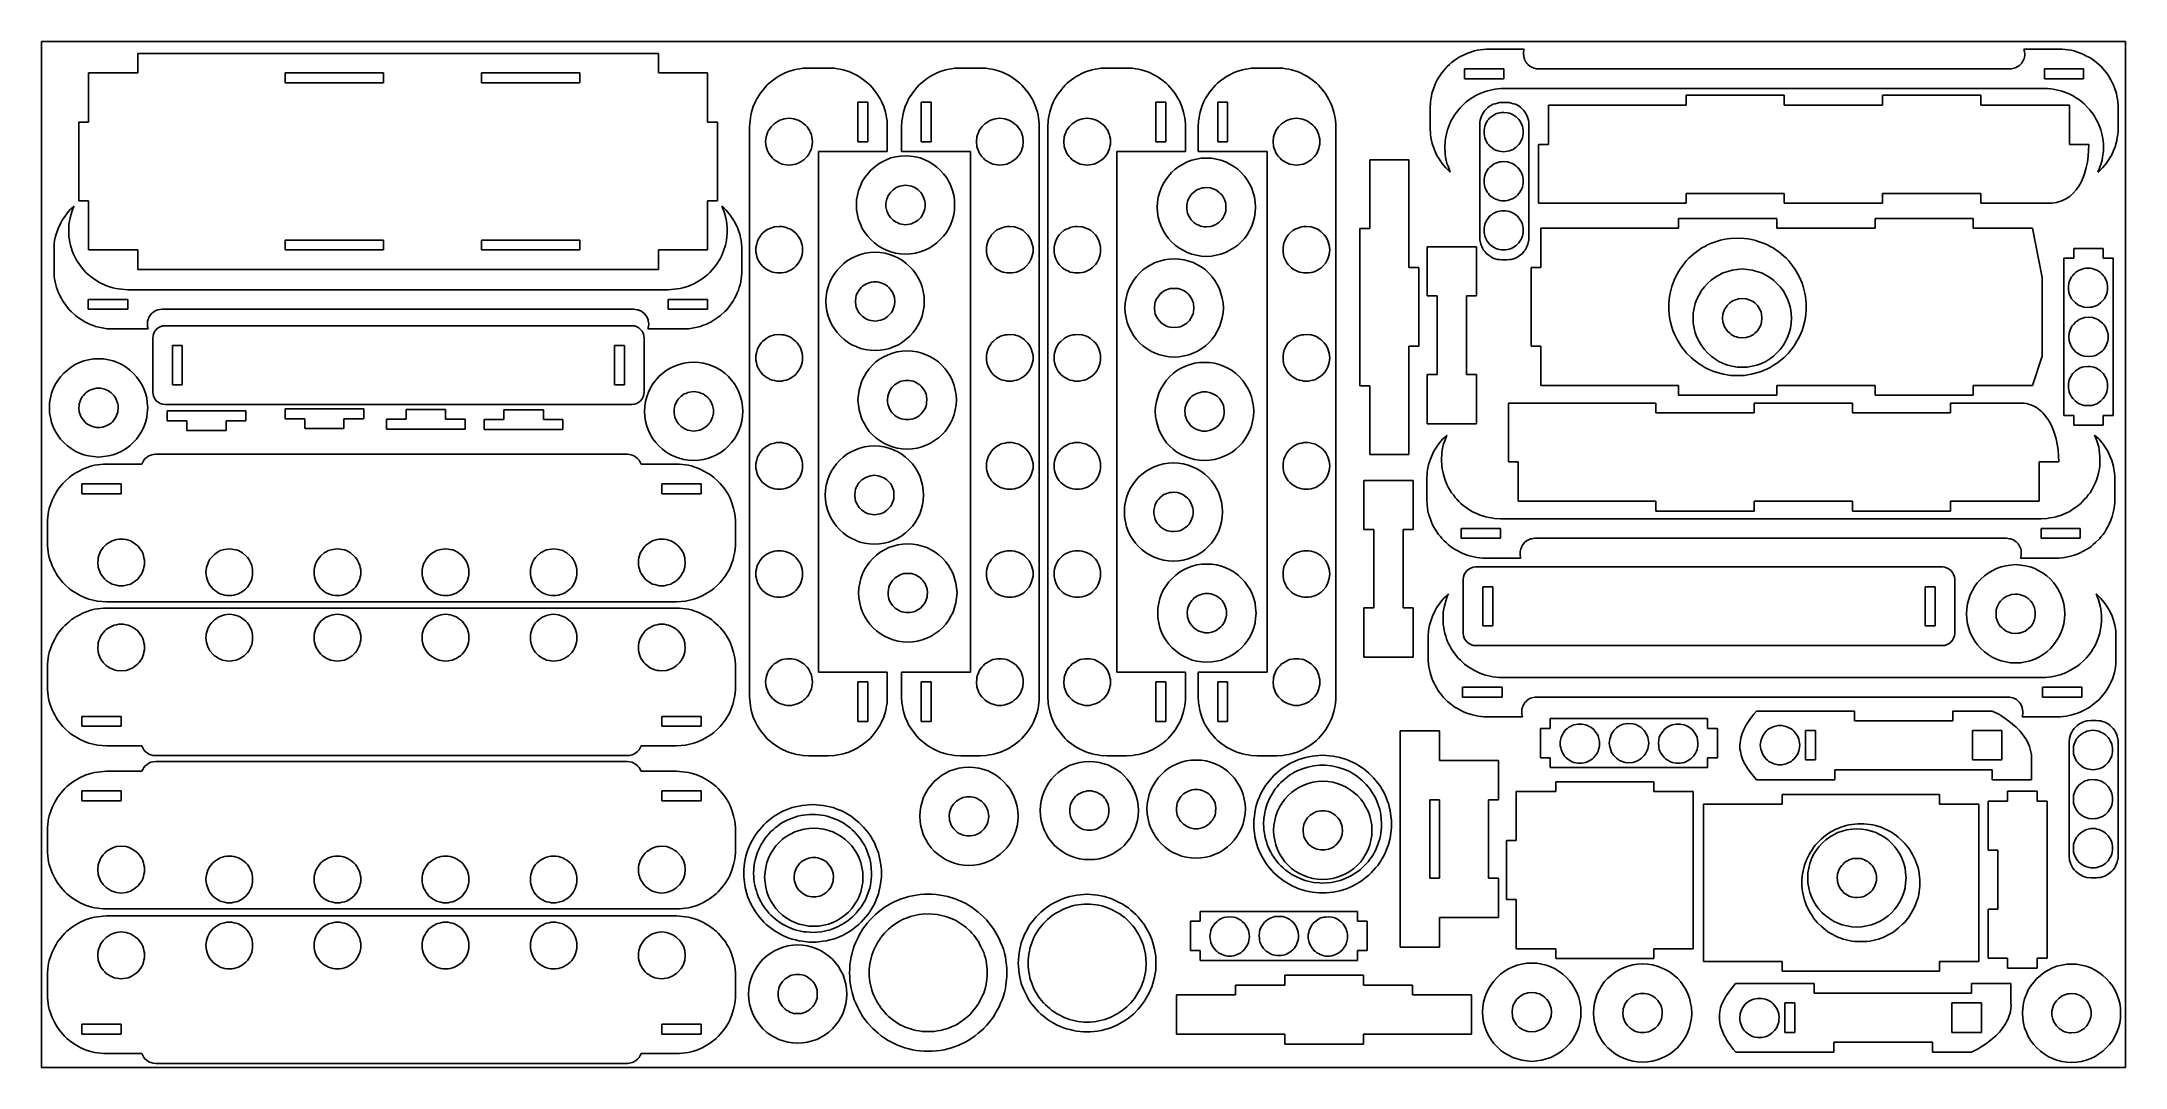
# Model space of a CAD drawing. Extents: x -4070 to 4070, y -2004 to 2004.
import ezdxf

# ---------------------------------------------------------------- set-up
doc = ezdxf.new("R2010")
doc.units = 0
doc.header["$MEASUREMENT"] = 0
doc.layers.get('0').update_dxf_attribs({"linetype": 'CONTINUOUS'})

msp = doc.modelspace()

# ---------------------------------------------------------------- linework, layer by layer
for p, q in [((-4070.5, 2004.5), (-4070.5, -2004.5)), ((4070.5, 2004.5), (-4070.5, 2004.5)), ((-3695.4, 1958.2), (-3695.4, 1882)), ((-1660, 1958.2), (-3695.4, 1958.2)), ((-1660, 1882), (-1660, 1958.2)), ((1464.9, 1942), (1495.4, 1957.2)), ((1505.5, 1961.4), (1495.4, 1957.2)), ((1527.5, 1968.2), (1505.5, 1961.4)), ((1538.5, 1970.7), (1527.5, 1968.2)), ((1549.6, 1972.4), (1538.5, 1970.7)), ((1561.4, 1974.1), (1549.6, 1972.4)), ((1573.3, 1975), (1561.4, 1974.1)), ((1573.3, 1975), (1722.3, 1975)), ((1718.9, 1956.3), (1719.7, 1965.7)), ((1718.9, 1956.3), (1721.4, 1938.6)), ((1719.7, 1965.7), (1722.3, 1975)), ((3673.8, 1975), (3676.4, 1965.7)), ((3823.7, 1975), (3673.8, 1975)), ((3676.4, 1965.7), (3677.2, 1956.3)), ((3677.2, 1956.3), (3677.2, 1950.4)), ((3835.6, 1974.1), (3823.7, 1975)), ((3846.6, 1972.4), (3835.6, 1974.1)), ((3858.4, 1970.7), (3846.6, 1972.4)), ((3869.4, 1968.2), (3858.4, 1970.7)), ((3891.4, 1961.4), (3869.4, 1968.2)), ((3901.6, 1957.2), (3891.4, 1961.4)), ((3921.9, 1947), (3901.6, 1957.2)), ((4070.5, -2004.5), (4070.5, 2004.5)), ((-3887.6, 1882), (-3887.6, 1689.8)), ((-3695.4, 1882), (-3887.6, 1882)), ((-3119.6, 1882), (-2735.3, 1882)), ((-3119.6, 1843.1), (-3119.6, 1882)), ((-2735.3, 1882), (-2735.3, 1843.1)), ((-2351.7, 1882), (-1967.3, 1882)), ((-2351.7, 1843.1), (-2351.7, 1882)), ((-1967.3, 1882), (-1967.3, 1843.1)), ((-1468.6, 1882), (-1660, 1882)), ((-1468.6, 1689.8), (-1468.6, 1882)), ((-1183.4, 1873.3), (-1192.7, 1868.3)), ((-1163.1, 1883.5), (-1183.4, 1873.3)), ((-1152.9, 1887.7), (-1163.1, 1883.5)), ((-1130.9, 1894.5), (-1152.9, 1887.7)), ((-1119.9, 1897.1), (-1130.9, 1894.5)), ((-1108.9, 1898.7), (-1119.9, 1897.1)), ((-1097, 1900.4), (-1108.9, 1898.7)), ((-1085.2, 1901.3), (-1097, 1900.4)), ((-1085.2, 1901.3), (-985.3, 1901.3)), ((-973.4, 1900.4), (-985.3, 1901.3)), ((-961.6, 1898.7), (-973.4, 1900.4)), ((-950.6, 1897.1), (-961.6, 1898.7)), ((-939.5, 1894.5), (-950.6, 1897.1)), ((-917.5, 1887.7), (-939.5, 1894.5)), ((-907.4, 1883.5), (-917.5, 1887.7)), ((-887.1, 1873.3), (-907.4, 1883.5)), ((-877.7, 1868.3), (-887.1, 1873.3)), ((-599.3, 1868.3), (-589.9, 1873.3)), ((-569.6, 1883.5), (-589.9, 1873.3)), ((-569.6, 1883.5), (-559.5, 1887.7)), ((-537.4, 1894.5), (-559.5, 1887.7)), ((-537.4, 1894.5), (-526.4, 1897.1)), ((-526.4, 1897.1), (-515.4, 1898.7)), ((-515.4, 1898.7), (-503.6, 1900.4)), ((-503.6, 1900.4), (-491.7, 1901.3)), ((-491.7, 1901.3), (-391.8, 1901.3)), ((-391.8, 1901.3), (-380, 1900.4)), ((-380, 1900.4), (-368.1, 1898.7)), ((-368.1, 1898.7), (-357.1, 1897.1)), ((-357.1, 1897.1), (-346.1, 1894.5)), ((-324.1, 1887.7), (-346.1, 1894.5)), ((-324.1, 1887.7), (-313.9, 1883.5)), ((-293.6, 1873.3), (-313.9, 1883.5)), ((-293.6, 1873.3), (-284.3, 1868.3)), ((-28.7, 1868.3), (1.8, 1883.5)), ((12, 1887.7), (1.8, 1883.5)), ((34, 1894.5), (12, 1887.7)), ((45, 1897.1), (34, 1894.5)), ((56, 1898.7), (45, 1897.1)), ((67.9, 1900.4), (56, 1898.7)), ((79.7, 1901.3), (67.9, 1900.4)), ((179.6, 1901.3), (79.7, 1901.3)), ((191.5, 1900.4), (179.6, 1901.3)), ((203.3, 1898.7), (191.5, 1900.4)), ((214.3, 1897.1), (203.3, 1898.7)), ((225.3, 1894.5), (214.3, 1897.1)), ((247.4, 1887.7), (225.3, 1894.5)), ((257.5, 1883.5), (247.4, 1887.7)), ((277.8, 1873.3), (257.5, 1883.5)), ((287.2, 1868.3), (277.8, 1873.3)), ((589.3, 1883.5), (558.8, 1868.3)), ((589.3, 1883.5), (599.4, 1887.7)), ((599.4, 1887.7), (621.4, 1894.5)), ((621.4, 1894.5), (632.5, 1897.1)), ((632.5, 1897.1), (643.5, 1898.7)), ((643.5, 1898.7), (655.3, 1900.4)), ((655.3, 1900.4), (667.2, 1901.3)), ((667.2, 1901.3), (767.1, 1901.3)), ((767.1, 1901.3), (778.9, 1900.4)), ((778.9, 1900.4), (790.8, 1898.7)), ((790.8, 1898.7), (801.8, 1897.1)), ((801.8, 1897.1), (812.8, 1894.5)), ((812.8, 1894.5), (834.8, 1887.7)), ((834.8, 1887.7), (845, 1883.5)), ((845, 1883.5), (865.3, 1873.3)), ((865.3, 1873.3), (874.6, 1868.3)), ((1381.9, 1854.7), (1399.7, 1882.7)), ((1407.3, 1891.2), (1399.7, 1882.7)), ((1414.1, 1899.6), (1407.3, 1891.2)), ((1421.7, 1908.1), (1414.1, 1899.6)), ((1430.2, 1915.7), (1421.7, 1908.1)), ((1437.8, 1922.5), (1430.2, 1915.7)), ((1447.1, 1929.3), (1437.8, 1922.5)), ((1455.6, 1936), (1447.1, 1929.3)), ((1464.9, 1942), (1455.6, 1936)), ((1642.7, 1898.8), (1488.6, 1898.8)), ((1488.6, 1898.8), (1488.6, 1859.8)), ((1642.7, 1859.8), (1642.7, 1898.8)), ((1724, 1933.5), (1721.4, 1938.6)), ((1725.7, 1928.4), (1724, 1933.5)), ((1729, 1924.2), (1725.7, 1928.4)), ((1732.4, 1919.1), (1729, 1924.2)), ((1735.8, 1914.9), (1732.4, 1919.1)), ((1744.3, 1908.1), (1735.8, 1914.9)), ((1754.4, 1903), (1744.3, 1908.1)), ((1759.5, 1901.3), (1754.4, 1903)), ((1765.5, 1899.6), (1759.5, 1901.3)), ((1770.5, 1898.8), (1765.5, 1899.6)), ((1770.5, 1898.8), (3625.6, 1898.8)), ((3631.5, 1899.6), (3625.6, 1898.8)), ((3636.6, 1901.3), (3631.5, 1899.6)), ((3642.5, 1903), (3636.6, 1901.3)), ((3647.6, 1905.5), (3642.5, 1903)), ((3651.8, 1908.1), (3647.6, 1905.5)), ((3656.9, 1911.5), (3651.8, 1908.1)), ((3664.5, 1919.1), (3656.9, 1911.5)), ((3667.9, 1924.2), (3664.5, 1919.1)), ((3670.5, 1928.4), (3667.9, 1924.2)), ((3673, 1933.5), (3670.5, 1928.4)), ((3674.7, 1938.6), (3673, 1933.5)), ((3676.4, 1944.5), (3674.7, 1938.6)), ((3677.2, 1950.4), (3676.4, 1944.5)), ((3907.5, 1898.8), (3754.3, 1898.8)), ((3754.3, 1898.8), (3754.3, 1859.8)), ((3907.5, 1859.8), (3907.5, 1898.8)), ((3931.2, 1942), (3921.9, 1947)), ((3940.5, 1936), (3931.2, 1942)), ((3949.9, 1929.3), (3940.5, 1936)), ((3966.8, 1915.7), (3949.9, 1929.3)), ((3974.4, 1908.1), (3966.8, 1915.7)), ((3989.6, 1891.2), (3974.4, 1908.1)), ((3996.4, 1882.7), (3989.6, 1891.2)), ((4003.2, 1873.4), (3996.4, 1882.7)), ((4009.1, 1864.1), (4003.2, 1873.4)), ((-2735.3, 1843.1), (-3119.6, 1843.1)), ((-1967.3, 1843.1), (-2351.7, 1843.1)), ((-1264.7, 1799.7), (-1276.5, 1781.1)), ((-1257.9, 1809), (-1264.7, 1799.7)), ((-1244.3, 1825.9), (-1257.9, 1809)), ((-1236.7, 1834.4), (-1244.3, 1825.9)), ((-1228.2, 1842), (-1236.7, 1834.4)), ((-1211.3, 1855.6), (-1228.2, 1842)), ((-1202, 1862.3), (-1211.3, 1855.6)), ((-1192.7, 1868.3), (-1202, 1862.3)), ((-868.4, 1862.3), (-877.7, 1868.3)), ((-859.1, 1855.6), (-868.4, 1862.3)), ((-842.2, 1842), (-859.1, 1855.6)), ((-833.7, 1834.4), (-842.2, 1842)), ((-826.1, 1825.9), (-833.7, 1834.4)), ((-812.5, 1809), (-826.1, 1825.9)), ((-805.8, 1799.7), (-812.5, 1809)), ((-793.9, 1781.1), (-805.8, 1799.7)), ((-671.2, 1799.7), (-683.1, 1781.1)), ((-671.2, 1799.7), (-664.4, 1809)), ((-650.9, 1825.9), (-664.4, 1809)), ((-650.9, 1825.9), (-643.3, 1834.4)), ((-643.3, 1834.4), (-634.8, 1842)), ((-634.8, 1842), (-609.4, 1862.3)), ((-609.4, 1862.3), (-599.3, 1868.3)), ((-284.3, 1868.3), (-275, 1862.3)), ((-275, 1862.3), (-265.7, 1855.6)), ((-248.7, 1842), (-265.7, 1855.6)), ((-248.7, 1842), (-240.3, 1834.4)), ((-240.3, 1834.4), (-232.6, 1825.9)), ((-219.1, 1809), (-232.6, 1825.9)), ((-219.1, 1809), (-212.3, 1799.7)), ((-200.5, 1781.1), (-212.3, 1799.7)), ((-99.8, 1799.7), (-111.6, 1781.1)), ((-93, 1809), (-99.8, 1799.7)), ((-79.5, 1825.9), (-93, 1809)), ((-71.8, 1834.4), (-79.5, 1825.9)), ((-63.4, 1842), (-71.8, 1834.4)), ((-55.7, 1848.8), (-63.4, 1842)), ((-46.4, 1855.6), (-55.7, 1848.8)), ((-38, 1862.3), (-46.4, 1855.6)), ((-28.7, 1868.3), (-38, 1862.3)), ((296.5, 1862.3), (287.2, 1868.3)), ((305.8, 1855.6), (296.5, 1862.3)), ((322.7, 1842), (305.8, 1855.6)), ((331.2, 1834.4), (322.7, 1842)), ((338.8, 1825.9), (331.2, 1834.4)), ((352.3, 1809), (338.8, 1825.9)), ((359.1, 1799.7), (352.3, 1809)), ((365, 1790.4), (359.1, 1799.7)), ((493.6, 1809), (475.8, 1781.1)), ((493.6, 1809), (501.2, 1817.5)), ((501.2, 1817.5), (508, 1825.9)), ((508, 1825.9), (515.6, 1834.4)), ((515.6, 1834.4), (524.1, 1842)), ((524.1, 1842), (531.7, 1848.8)), ((531.7, 1848.8), (541, 1855.6)), ((541, 1855.6), (549.5, 1862.3)), ((549.5, 1862.3), (558.8, 1868.3)), ((874.6, 1868.3), (883.9, 1862.3)), ((883.9, 1862.3), (893.2, 1855.6)), ((893.2, 1855.6), (910.2, 1842)), ((910.2, 1842), (918.6, 1834.4)), ((918.6, 1834.4), (926.2, 1825.9)), ((926.2, 1825.9), (939.8, 1809)), ((939.8, 1809), (946.6, 1799.7)), ((946.6, 1799.7), (952.5, 1790.4)), ((1359.1, 1791.2), (1357.4, 1780.2)), ((1361.6, 1802.3), (1359.1, 1791.2)), ((1368.4, 1824.3), (1361.6, 1802.3)), ((1376.8, 1844.6), (1368.4, 1824.3)), ((1381.9, 1854.7), (1376.8, 1844.6)), ((1488.6, 1859.8), (1642.7, 1859.8)), ((1522.5, 1787.9), (1532.6, 1793.8)), ((1532.6, 1793.8), (1542.8, 1798.9)), ((1542.8, 1798.9), (1563.1, 1807.3)), ((1563.1, 1807.3), (1574.1, 1811.6)), ((1607.1, 1819.2), (1574.1, 1811.6)), ((1607.1, 1819.2), (1619, 1820)), ((1619, 1820), (1630.8, 1821.7)), ((1630.8, 1821.7), (3766.1, 1821.7)), ((2354, 1795.3), (2737.6, 1795.3)), ((2354, 1756.3), (2354, 1795.3)), ((2737.6, 1795.3), (2737.6, 1756.3)), ((3122, 1795.3), (3505.5, 1795.3)), ((3122, 1756.3), (3122, 1795.3)), ((3505.5, 1795.3), (3505.5, 1756.3)), ((3754.3, 1859.8), (3907.5, 1859.8)), ((3766.1, 1821.7), (3778, 1820)), ((3778, 1820), (3789, 1819.2)), ((3789, 1819.2), (3800.8, 1816.6)), ((3800.8, 1816.6), (3822.9, 1811.6)), ((3822.9, 1811.6), (3833.9, 1807.3)), ((3833.9, 1807.3), (3854.2, 1798.9)), ((3854.2, 1798.9), (3864.3, 1793.8)), ((3892.3, 1776), (3864.3, 1793.8)), ((4014.2, 1854.7), (4009.1, 1864.1)), ((4024.4, 1834.4), (4014.2, 1854.7)), ((4028.6, 1824.3), (4024.4, 1834.4)), ((4035.4, 1802.3), (4028.6, 1824.3)), ((4037.9, 1791.2), (4035.4, 1802.3)), ((4039.6, 1780.2), (4037.9, 1791.2)), ((-1299.4, 1717.6), (-1301.1, 1706.6)), ((-1296.8, 1728.6), (-1299.4, 1717.6)), ((-1290.1, 1750.6), (-1296.8, 1728.6)), ((-1281.6, 1770.9), (-1290.1, 1750.6)), ((-1276.5, 1781.1), (-1281.6, 1770.9)), ((-882, 1767.5), (-882, 1613.4)), ((-843, 1767.5), (-882, 1767.5)), ((-843, 1613.4), (-843, 1767.5)), ((-788.8, 1770.9), (-793.9, 1781.1)), ((-780.4, 1750.6), (-788.8, 1770.9)), ((-773.6, 1728.6), (-780.4, 1750.6)), ((-771.1, 1717.6), (-773.6, 1728.6)), ((-769.4, 1706.6), (-771.1, 1717.6)), ((-707.6, 1706.6), (-705.9, 1717.6)), ((-705.9, 1717.6), (-703.4, 1728.6)), ((-696.6, 1750.6), (-703.4, 1728.6)), ((-688.2, 1770.9), (-696.6, 1750.6)), ((-688.2, 1770.9), (-683.1, 1781.1)), ((-634, 1613.4), (-634, 1767.5)), ((-634, 1767.5), (-595, 1767.5)), ((-595, 1767.5), (-595, 1613.4)), ((-200.5, 1781.1), (-195.4, 1770.9)), ((-186.9, 1750.6), (-195.4, 1770.9)), ((-180.2, 1728.6), (-186.9, 1750.6)), ((-180.2, 1728.6), (-177.6, 1717.6)), ((-177.6, 1717.6), (-175.9, 1706.6)), ((-134.5, 1717.6), (-136.2, 1706.6)), ((-131.9, 1728.6), (-134.5, 1717.6)), ((-125.2, 1750.6), (-131.9, 1728.6)), ((-116.7, 1770.9), (-125.2, 1750.6)), ((-111.6, 1781.1), (-116.7, 1770.9)), ((321.9, 1767.5), (282.9, 1767.5)), ((282.9, 1767.5), (282.9, 1613.4)), ((321.9, 1613.4), (321.9, 1767.5)), ((370.1, 1781.1), (365, 1790.4)), ((376.1, 1770.9), (370.1, 1781.1)), ((384.5, 1750.6), (376.1, 1770.9)), ((391.3, 1728.6), (384.5, 1750.6)), ((393.8, 1717.6), (391.3, 1728.6)), ((395.5, 1706.6), (393.8, 1717.6)), ((451.3, 1706.6), (453, 1717.6)), ((453, 1717.6), (455.5, 1728.6)), ((455.5, 1728.6), (462.3, 1750.6)), ((462.3, 1750.6), (470.7, 1770.9)), ((470.7, 1770.9), (475.8, 1781.1)), ((524.9, 1613.4), (524.9, 1767.5)), ((524.9, 1767.5), (563, 1767.5)), ((563, 1767.5), (563, 1613.4)), ((952.5, 1790.4), (957.6, 1781.1)), ((957.6, 1781.1), (967.7, 1760.7)), ((967.7, 1760.7), (972, 1750.6)), ((972, 1750.6), (978.7, 1728.6)), ((978.7, 1728.6), (981.3, 1717.6)), ((981.3, 1717.6), (983, 1706.6)), ((1355.7, 1768.4), (1354, 1744.7)), ((1354, 1744.7), (1354, 1667.6)), ((1357.4, 1780.2), (1355.7, 1768.4)), ((1439.5, 1700.7), (1445.4, 1710.8)), ((1445.4, 1710.8), (1451.3, 1720.1)), ((1451.3, 1720.1), (1458.1, 1728.6)), ((1458.1, 1728.6), (1464.9, 1737.9)), ((1464.9, 1737.9), (1471.7, 1746.4)), ((1471.7, 1746.4), (1479.3, 1754)), ((1479.3, 1754), (1487.7, 1761.6)), ((1487.7, 1761.6), (1495.4, 1769.2)), ((1495.4, 1769.2), (1504.7, 1776)), ((1504.7, 1776), (1513.1, 1781.9)), ((1513.1, 1781.9), (1522.5, 1787.9)), ((1552.1, 1705.4), (1555.5, 1713.8)), ((1555.5, 1713.8), (1558.8, 1721.4)), ((1558.8, 1721.4), (1563.1, 1728.2)), ((1563.1, 1728.2), (1568.2, 1735)), ((1568.2, 1735), (1580, 1746.8)), ((1580, 1746.8), (1586.8, 1751.9)), ((1586.8, 1751.9), (1593.6, 1756.2)), ((1586.8, 1705.4), (1592.7, 1710.4)), ((1592.7, 1710.4), (1604.6, 1718.9)), ((1593.6, 1756.2), (1601.2, 1759.5)), ((1601.2, 1759.5), (1608.8, 1762.1)), ((1604.6, 1718.9), (1611.3, 1722.3)), ((1608.8, 1762.1), (1617.3, 1764.6)), ((1611.3, 1722.3), (1619, 1724.8)), ((1617.3, 1764.6), (1625.7, 1766.3)), ((1619, 1724.8), (1625.7, 1726.5)), ((1663, 1766.3), (1625.7, 1766.3)), ((1625.7, 1726.5), (1633.4, 1727.4)), ((1633.4, 1727.4), (1641.8, 1728.2)), ((1641.8, 1728.2), (1657.1, 1726.5)), ((1657.1, 1726.5), (1663.8, 1724.8)), ((1663, 1766.3), (1671.5, 1764.6)), ((1663.8, 1724.8), (1671.5, 1722.3)), ((1671.5, 1764.6), (1679.9, 1762.1)), ((1671.5, 1722.3), (1678.2, 1718.9)), ((1678.2, 1718.9), (1690.1, 1710.4)), ((1679.9, 1762.1), (1687.5, 1759.5)), ((1687.5, 1759.5), (1695.2, 1756.2)), ((1690.1, 1710.4), (1696, 1705.4)), ((1695.2, 1756.2), (1701.9, 1751.9)), ((1701.9, 1751.9), (1708.7, 1746.8)), ((1708.7, 1746.8), (1715.5, 1740.9)), ((1715.5, 1740.9), (1720.6, 1735)), ((1720.6, 1735), (1725.6, 1728.2)), ((1725.6, 1728.2), (1729.9, 1721.4)), ((1729.9, 1721.4), (1733.3, 1713.8)), ((1733.3, 1713.8), (1736.6, 1705.4)), ((1816.4, 1756.3), (2354, 1756.3)), ((1816.4, 1603.1), (1816.4, 1756.3)), ((2737.6, 1756.3), (3122, 1756.3)), ((3505.5, 1756.3), (3851.8, 1756.3)), ((3851.8, 1756.3), (3851.8, 1603.1)), ((3892.3, 1776), (3900.7, 1769.2)), ((3900.7, 1769.2), (3909.2, 1761.6)), ((3909.2, 1761.6), (3924.5, 1746.4)), ((3924.5, 1746.4), (3932.1, 1737.9)), ((3932.1, 1737.9), (3938.8, 1728.6)), ((3938.8, 1728.6), (3945.6, 1720.1)), ((3945.6, 1720.1), (3951.5, 1710.8)), ((3951.5, 1710.8), (3956.6, 1700.7)), ((4041.3, 1768.4), (4039.6, 1780.2)), ((4042.1, 1756.5), (4041.3, 1768.4)), ((4042.1, 1756.5), (4042.1, 1654.9)), ((-3887.6, 1689.8), (-3925.7, 1689.8)), ((-3925.7, 1689.8), (-3925.7, 1382.5)), ((-1429.7, 1689.8), (-1468.6, 1689.8)), ((-1429.7, 1382.5), (-1429.7, 1689.8)), ((-1302.8, 1694.7), (-1304.4, 1671)), ((-1304.4, 1671), (-1304.4, -555.7)), ((-1301.1, 1706.6), (-1302.8, 1694.7)), ((-1241.8, 1613.4), (-1240.1, 1632)), ((-1237.6, 1640.5), (-1240.1, 1632)), ((-1234.2, 1649), (-1237.6, 1640.5)), ((-1230.8, 1656.6), (-1234.2, 1649)), ((-1230.8, 1656.6), (-1220.6, 1671.8)), ((-1220.6, 1671.8), (-1208.8, 1683.7)), ((-1208.8, 1683.7), (-1193.5, 1693.9)), ((-1185.9, 1697.2), (-1193.5, 1693.9)), ((-1177.4, 1700.6), (-1185.9, 1697.2)), ((-1169, 1703.2), (-1177.4, 1700.6)), ((-1169, 1703.2), (-1150.4, 1704.9)), ((-1150.4, 1704.9), (-1131.7, 1703.2)), ((-1123.3, 1700.6), (-1131.7, 1703.2)), ((-1114.8, 1697.2), (-1123.3, 1700.6)), ((-1107.2, 1693.9), (-1114.8, 1697.2)), ((-1099.6, 1688.8), (-1107.2, 1693.9)), ((-1092.8, 1683.7), (-1099.6, 1688.8)), ((-1086, 1677.8), (-1092.8, 1683.7)), ((-1080.1, 1671.8), (-1086, 1677.8)), ((-1080.1, 1671.8), (-1069.9, 1656.6)), ((-1066.5, 1649), (-1069.9, 1656.6)), ((-1063.2, 1640.5), (-1066.5, 1649)), ((-1061.5, 1632), (-1063.2, 1640.5)), ((-1059.8, 1622.7), (-1061.5, 1632)), ((-767.7, 1694.7), (-769.4, 1706.6)), ((-766.8, 1682.8), (-767.7, 1694.7)), ((-766.8, 1575.3), (-766.8, 1682.8)), ((-709.3, 1694.7), (-711, 1671)), ((-711, 1575.3), (-711, 1671)), ((-709.3, 1694.7), (-707.6, 1706.6)), ((-418.1, 1613.4), (-416.4, 1632)), ((-416.4, 1632), (-413.8, 1640.5)), ((-413.8, 1640.5), (-410.4, 1649)), ((-410.4, 1649), (-407.1, 1656.6)), ((-407.1, 1656.6), (-396.9, 1671.8)), ((-396.9, 1671.8), (-385, 1683.7)), ((-385, 1683.7), (-369.8, 1693.9)), ((-369.8, 1693.9), (-362.2, 1697.2)), ((-362.2, 1697.2), (-353.7, 1700.6)), ((-353.7, 1700.6), (-345.3, 1703.2)), ((-345.3, 1703.2), (-326.6, 1704.9)), ((-326.6, 1704.9), (-308, 1703.2)), ((-308, 1703.2), (-299.5, 1700.6)), ((-299.5, 1700.6), (-291.1, 1697.2)), ((-291.1, 1697.2), (-283.4, 1693.9)), ((-283.4, 1693.9), (-275.8, 1688.8)), ((-275.8, 1688.8), (-269.1, 1683.7)), ((-269.1, 1683.7), (-262.3, 1677.8)), ((-262.3, 1677.8), (-256.4, 1671.8)), ((-256.4, 1671.8), (-246.2, 1656.6)), ((-246.2, 1656.6), (-242.8, 1649)), ((-242.8, 1649), (-239.4, 1640.5)), ((-239.4, 1640.5), (-236.9, 1632)), ((-236.9, 1632), (-235.2, 1613.4)), ((-175.9, 1706.6), (-174.2, 1694.7)), ((-174.2, 1694.7), (-173.4, 1682.8)), ((-173.4, 1682.8), (-173.4, -567.6)), ((-137.9, 1694.7), (-139.6, 1671)), ((-139.6, 1671), (-139.6, -555.7)), ((-136.2, 1706.6), (-137.9, 1694.7)), ((-75.2, 1632), (-76.9, 1613.4)), ((-72.7, 1640.5), (-75.2, 1632)), ((-69.3, 1649), (-72.7, 1640.5)), ((-65.9, 1656.6), (-69.3, 1649)), ((-55.7, 1671.8), (-65.9, 1656.6)), ((-43.9, 1683.7), (-55.7, 1671.8)), ((-28.7, 1693.9), (-43.9, 1683.7)), ((-21, 1697.2), (-28.7, 1693.9)), ((-12.6, 1700.6), (-21, 1697.2)), ((-4.1, 1703.2), (-12.6, 1700.6)), ((14.5, 1704.9), (-4.1, 1703.2)), ((33.2, 1703.2), (14.5, 1704.9)), ((41.6, 1700.6), (33.2, 1703.2)), ((50.1, 1697.2), (41.6, 1700.6)), ((57.7, 1693.9), (50.1, 1697.2)), ((65.3, 1688.8), (57.7, 1693.9)), ((72.1, 1683.7), (65.3, 1688.8)), ((78.9, 1677.8), (72.1, 1683.7)), ((84.8, 1671.8), (78.9, 1677.8)), ((95, 1656.6), (84.8, 1671.8)), ((98.3, 1649), (95, 1656.6)), ((101.7, 1640.5), (98.3, 1649)), ((103.4, 1632), (101.7, 1640.5)), ((105.1, 1622.7), (103.4, 1632)), ((397.2, 1694.7), (395.5, 1706.6)), ((398.1, 1682.8), (397.2, 1694.7)), ((398.1, 1575.3), (398.1, 1682.8)), ((449.6, 1694.7), (447.9, 1671)), ((447.9, 1575.3), (447.9, 1671)), ((449.6, 1694.7), (451.3, 1706.6)), ((740.8, 1613.4), (742.5, 1632)), ((742.5, 1632), (745.1, 1640.5)), ((745.1, 1640.5), (748.4, 1649)), ((748.4, 1649), (751.8, 1656.6)), ((751.8, 1656.6), (762, 1671.8)), ((762, 1671.8), (773.8, 1683.7)), ((773.8, 1683.7), (789.1, 1693.9)), ((789.1, 1693.9), (796.7, 1697.2)), ((796.7, 1697.2), (805.2, 1700.6)), ((805.2, 1700.6), (813.6, 1703.2)), ((813.6, 1703.2), (832.3, 1704.9)), ((850.9, 1703.2), (832.3, 1704.9)), ((850.9, 1703.2), (859.4, 1700.6)), ((859.4, 1700.6), (867.8, 1697.2)), ((867.8, 1697.2), (875.4, 1693.9)), ((875.4, 1693.9), (883.1, 1688.8)), ((883.1, 1688.8), (889.8, 1683.7)), ((889.8, 1683.7), (896.6, 1677.8)), ((896.6, 1677.8), (902.5, 1671.8)), ((912.7, 1656.6), (902.5, 1671.8)), ((912.7, 1656.6), (916.1, 1649)), ((916.1, 1649), (919.5, 1640.5)), ((919.5, 1640.5), (921.2, 1632)), ((921.2, 1632), (922.9, 1622.7)), ((983, 1706.6), (984.7, 1694.7)), ((984.7, 1694.7), (985.5, 1682.8)), ((985.5, -567.6), (985.5, 1682.8)), ((1354, 1667.6), (1355.7, 1642.2)), ((1355.7, 1642.2), (1357.4, 1630.4)), ((1357.4, 1630.4), (1359.9, 1617.7)), ((1414.9, 1626.1), (1416.6, 1638)), ((1416.6, 1638), (1419.2, 1649)), ((1419.2, 1649), (1422.6, 1660)), ((1422.6, 1660), (1425.9, 1670.2)), ((1425.9, 1670.2), (1430.2, 1681.2)), ((1430.2, 1681.2), (1434.4, 1691.3)), ((1434.4, 1691.3), (1439.5, 1700.7)), ((1548.7, 1688.4), (1550.4, 1697.7)), ((1548.7, 1688.4), (1548.7, 1229.5)), ((1550.4, 1697.7), (1552.1, 1705.4)), ((1564.8, 1658.8), (1568.2, 1674)), ((1564.8, 1643.6), (1564.8, 1658.8)), ((1568.2, 1628.3), (1564.8, 1643.6)), ((1568.2, 1674), (1570.7, 1680.8)), ((1570.7, 1621.5), (1568.2, 1628.3)), ((1570.7, 1680.8), (1577.5, 1694.4)), ((1577.5, 1694.4), (1582.6, 1700.3)), ((1582.6, 1700.3), (1586.8, 1705.4)), ((1696, 1705.4), (1701.1, 1700.3)), ((1701.1, 1700.3), (1705.3, 1694.4)), ((1705.3, 1694.4), (1712.1, 1680.8)), ((1712.1, 1680.8), (1714.6, 1674)), ((1714.6, 1628.3), (1712.1, 1621.5)), ((1714.6, 1674), (1718, 1658.8)), ((1718, 1643.6), (1714.6, 1628.3)), ((1718, 1658.8), (1718, 1643.6)), ((1736.6, 1705.4), (1738.3, 1697.7)), ((1738.3, 1697.7), (1740, 1688.4)), ((1740, 1688.4), (1740, 1229.5)), ((3956.6, 1700.7), (3961.7, 1691.3)), ((3961.7, 1691.3), (3966.8, 1681.2)), ((3966.8, 1681.2), (3971, 1670.2)), ((3971, 1670.2), (3974.4, 1660)), ((3974.4, 1660), (3977.8, 1649)), ((3977.8, 1649), (3980.3, 1638)), ((3980.3, 1638), (3982, 1626.1)), ((4037.1, 1617.7), (4038.8, 1630.4)), ((4038.8, 1630.4), (4041.3, 1642.2)), ((4041.3, 1642.2), (4042.1, 1654.9)), ((-1240.1, 1594.8), (-1241.8, 1613.4)), ((-1240.1, 1594.8), (-1237.6, 1586.3)), ((-1237.6, 1586.3), (-1234.2, 1577.9)), ((-1234.2, 1577.9), (-1230.8, 1570.2)), ((-1230.8, 1570.2), (-1225.7, 1562.6)), ((-1225.7, 1562.6), (-1220.6, 1555.8)), ((-1220.6, 1555.8), (-1214.7, 1549.1)), ((-1214.7, 1549.1), (-1208.8, 1543.1)), ((-1092.8, 1543.1), (-1086, 1549.1)), ((-1086, 1549.1), (-1080.1, 1555.8)), ((-1080.1, 1555.8), (-1075, 1562.6)), ((-1075, 1562.6), (-1069.9, 1570.2)), ((-1069.9, 1570.2), (-1066.5, 1577.9)), ((-1066.5, 1577.9), (-1063.2, 1586.3)), ((-1063.2, 1586.3), (-1061.5, 1594.8)), ((-1061.5, 1594.8), (-1059.8, 1604.1)), ((-1058.9, 1613.4), (-1059.8, 1622.7)), ((-1059.8, 1604.1), (-1058.9, 1613.4)), ((-1035.2, -460), (-1035.2, 1575.3)), ((-1035.2, 1575.3), (-766.8, 1575.3)), ((-882, 1613.4), (-843, 1613.4)), ((-769.4, 1543.1), (-752.5, 1549.9)), ((-752.5, 1549.9), (-733.9, 1554.2)), ((-733.9, 1554.2), (-714.4, 1557.5)), ((-714.4, 1557.5), (-694.9, 1558.4)), ((-441.8, 1575.3), (-711, 1575.3)), ((-694.9, 1558.4), (-675.4, 1557.5)), ((-675.4, 1557.5), (-656.8, 1554.2)), ((-656.8, 1554.2), (-638.2, 1549.9)), ((-638.2, 1549.9), (-620.4, 1543.1)), ((-595, 1613.4), (-634, 1613.4)), ((-441.8, -460), (-441.8, 1575.3)), ((-416.4, 1594.8), (-418.1, 1613.4)), ((-413.8, 1586.3), (-416.4, 1594.8)), ((-410.4, 1577.9), (-413.8, 1586.3)), ((-407.1, 1570.2), (-410.4, 1577.9)), ((-402, 1562.6), (-407.1, 1570.2)), ((-396.9, 1555.8), (-402, 1562.6)), ((-391, 1549.1), (-396.9, 1555.8)), ((-385, 1543.1), (-391, 1549.1)), ((-262.3, 1549.1), (-269.1, 1543.1)), ((-256.4, 1555.8), (-262.3, 1549.1)), ((-251.3, 1562.6), (-256.4, 1555.8)), ((-246.2, 1570.2), (-251.3, 1562.6)), ((-242.8, 1577.9), (-246.2, 1570.2)), ((-239.4, 1586.3), (-242.8, 1577.9)), ((-236.9, 1594.8), (-239.4, 1586.3)), ((-235.2, 1613.4), (-236.9, 1594.8)), ((-76.9, 1613.4), (-75.2, 1594.8)), ((-75.2, 1594.8), (-72.7, 1586.3)), ((-72.7, 1586.3), (-69.3, 1577.9)), ((-69.3, 1577.9), (-65.9, 1570.2)), ((-65.9, 1570.2), (-60.8, 1562.6)), ((-60.8, 1562.6), (-55.7, 1555.8)), ((-55.7, 1555.8), (-49.8, 1549.1)), ((-49.8, 1549.1), (-43.9, 1543.1)), ((72.1, 1543.1), (78.9, 1549.1)), ((78.9, 1549.1), (84.8, 1555.8)), ((84.8, 1555.8), (89.9, 1562.6)), ((89.9, 1562.6), (95, 1570.2)), ((95, 1570.2), (98.3, 1577.9)), ((98.3, 1577.9), (101.7, 1586.3)), ((101.7, 1586.3), (103.4, 1594.8)), ((103.4, 1594.8), (105.1, 1604.1)), ((106, 1613.4), (105.1, 1622.7)), ((105.1, 1604.1), (106, 1613.4)), ((129.7, -460), (129.7, 1575.3)), ((129.7, 1575.3), (398.1, 1575.3)), ((282.9, 1613.4), (321.9, 1613.4)), ((441.5, 1545.4), (460.1, 1548.7)), ((717.1, 1575.3), (447.9, 1575.3)), ((460.1, 1548.7), (480.4, 1549.6)), ((480.4, 1549.6), (499.9, 1548.7)), ((499.9, 1548.7), (518.5, 1545.4)), ((563, 1613.4), (524.9, 1613.4)), ((717.1, -460), (717.1, 1575.3)), ((742.5, 1594.8), (740.8, 1613.4)), ((745.1, 1586.3), (742.5, 1594.8)), ((748.4, 1577.9), (745.1, 1586.3)), ((751.8, 1570.2), (748.4, 1577.9)), ((756.9, 1562.6), (751.8, 1570.2)), ((762, 1555.8), (756.9, 1562.6)), ((767.9, 1549.1), (762, 1555.8)), ((773.8, 1543.1), (767.9, 1549.1)), ((896.6, 1549.1), (889.8, 1543.1)), ((902.5, 1555.8), (896.6, 1549.1)), ((907.6, 1562.6), (902.5, 1555.8)), ((912.7, 1570.2), (907.6, 1562.6)), ((916.1, 1577.9), (912.7, 1570.2)), ((919.5, 1586.3), (916.1, 1577.9)), ((921.2, 1594.8), (919.5, 1586.3)), ((922.9, 1604.1), (921.2, 1594.8)), ((922.9, 1622.7), (923.7, 1613.4)), ((923.7, 1613.4), (922.9, 1604.1)), ((1359.9, 1617.7), (1362.4, 1605.8)), ((1362.4, 1605.8), (1370.9, 1582.1)), ((1370.9, 1582.1), (1381.1, 1560.1)), ((1381.1, 1560.1), (1387, 1549.9)), ((1387, 1549.9), (1400.5, 1529.6)), ((1411.5, 1591.4), (1413.2, 1615.1)), ((1413.2, 1566), (1411.5, 1591.4)), ((1413.2, 1615.1), (1414.9, 1626.1)), ((1414.9, 1553.3), (1413.2, 1566)), ((1417.5, 1541.5), (1414.9, 1553.3)), ((1577.5, 1608), (1570.7, 1621.5)), ((1582.6, 1602.1), (1577.5, 1608)), ((1586.8, 1597), (1582.6, 1602.1)), ((1592.7, 1591.9), (1586.8, 1597)), ((1604.6, 1583.4), (1592.7, 1591.9)), ((1611.3, 1580.1), (1604.6, 1583.4)), ((1619, 1577.5), (1611.3, 1580.1)), ((1625.7, 1575.8), (1619, 1577.5)), ((1633.4, 1575), (1625.7, 1575.8)), ((1641.8, 1574.1), (1633.4, 1575)), ((1657.1, 1575.8), (1641.8, 1574.1)), ((1663.8, 1577.5), (1657.1, 1575.8)), ((1671.5, 1580.1), (1663.8, 1577.5)), ((1678.2, 1583.4), (1671.5, 1580.1)), ((1690.1, 1591.9), (1678.2, 1583.4)), ((1696, 1597), (1690.1, 1591.9)), ((1701.1, 1602.1), (1696, 1597)), ((1705.3, 1608), (1701.1, 1602.1)), ((1712.1, 1621.5), (1705.3, 1608)), ((1778.3, 1603.1), (1816.4, 1603.1)), ((1778.3, 1372.8), (1778.3, 1603.1)), ((3851.8, 1603.1), (3928, 1603.1)), ((3925.4, 1556.5), (3922.1, 1533.7)), ((3927.1, 1579.4), (3925.4, 1556.5)), ((3928, 1603.1), (3927.1, 1579.4)), ((3981.2, 1553.3), (3979.5, 1541.5)), ((3984.6, 1578.7), (3981.2, 1553.3)), ((3982, 1626.1), (3983.7, 1615.1)), ((3983.7, 1615.1), (3984.6, 1603.3)), ((3984.6, 1603.3), (3984.6, 1578.7)), ((3996.4, 1529.6), (4010, 1549.9)), ((4010, 1549.9), (4015.9, 1560.1)), ((4015.9, 1560.1), (4026.1, 1582.1)), ((4026.1, 1582.1), (4030.3, 1594)), ((4030.3, 1594), (4037.1, 1617.7)), ((-1193.5, 1533), (-1208.8, 1543.1)), ((-1193.5, 1533), (-1185.9, 1529.6)), ((-1185.9, 1529.6), (-1177.4, 1526.2)), ((-1177.4, 1526.2), (-1169, 1524.5)), ((-1169, 1524.5), (-1159.7, 1522.8)), ((-1159.7, 1522.8), (-1150.4, 1522)), ((-1150.4, 1522), (-1141, 1522.8)), ((-1141, 1522.8), (-1131.7, 1524.5)), ((-1131.7, 1524.5), (-1123.3, 1526.2)), ((-1123.3, 1526.2), (-1114.8, 1529.6)), ((-1114.8, 1529.6), (-1107.2, 1533)), ((-1107.2, 1533), (-1099.6, 1538.1)), ((-1099.6, 1538.1), (-1092.8, 1543.1)), ((-864.2, 1457.6), (-854.1, 1473.7)), ((-854.1, 1473.7), (-843.1, 1488.1)), ((-843.1, 1488.1), (-831.2, 1501.7)), ((-831.2, 1501.7), (-816.8, 1514.4)), ((-816.8, 1514.4), (-802.4, 1525.4)), ((-802.4, 1525.4), (-786.3, 1534.7)), ((-786.3, 1534.7), (-769.4, 1543.1)), ((-620.4, 1543.1), (-603.5, 1534.7)), ((-603.5, 1534.7), (-588.2, 1525.4)), ((-588.2, 1525.4), (-573, 1514.4)), ((-573, 1514.4), (-559.4, 1501.7)), ((-559.4, 1501.7), (-546.7, 1488.1)), ((-546.7, 1488.1), (-535.7, 1473.7)), ((-535.7, 1473.7), (-526.4, 1457.6)), ((-369.8, 1533), (-385, 1543.1)), ((-362.2, 1529.6), (-369.8, 1533)), ((-353.7, 1526.2), (-362.2, 1529.6)), ((-345.3, 1524.5), (-353.7, 1526.2)), ((-335.9, 1522.8), (-345.3, 1524.5)), ((-326.6, 1522), (-335.9, 1522.8)), ((-317.3, 1522.8), (-326.6, 1522)), ((-308, 1524.5), (-317.3, 1522.8)), ((-299.5, 1526.2), (-308, 1524.5)), ((-291.1, 1529.6), (-299.5, 1526.2)), ((-283.4, 1533), (-291.1, 1529.6)), ((-275.8, 1538.1), (-283.4, 1533)), ((-269.1, 1543.1), (-275.8, 1538.1)), ((-43.9, 1543.1), (-28.7, 1533)), ((-28.7, 1533), (-21, 1529.6)), ((-21, 1529.6), (-12.6, 1526.2)), ((-12.6, 1526.2), (-4.1, 1524.5)), ((-4.1, 1524.5), (5.2, 1522.8)), ((5.2, 1522.8), (14.5, 1522)), ((14.5, 1522), (23.8, 1522.8)), ((23.8, 1522.8), (33.2, 1524.5)), ((33.2, 1524.5), (41.6, 1526.2)), ((41.6, 1526.2), (50.1, 1529.6)), ((50.1, 1529.6), (57.7, 1533)), ((57.7, 1533), (65.3, 1538.1)), ((65.3, 1538.1), (72.1, 1543.1)), ((321.3, 1464.9), (332.3, 1479.3)), ((332.3, 1479.3), (344.1, 1492.9)), ((344.1, 1492.9), (357.7, 1505.6)), ((357.7, 1505.6), (372.9, 1516.6)), ((372.9, 1516.6), (389, 1525.9)), ((389, 1525.9), (405.1, 1534.3)), ((405.1, 1534.3), (422.9, 1541.1)), ((422.9, 1541.1), (441.5, 1545.4)), ((518.5, 1545.4), (537.2, 1541.1)), ((537.2, 1541.1), (555, 1534.3)), ((555, 1534.3), (571.9, 1525.9)), ((571.9, 1525.9), (587.1, 1516.6)), ((587.1, 1516.6), (602.4, 1505.6)), ((602.4, 1505.6), (615.9, 1492.9)), ((615.9, 1492.9), (628.6, 1479.3)), ((628.6, 1479.3), (639.6, 1464.9)), ((789.1, 1533), (773.8, 1543.1)), ((796.7, 1529.6), (789.1, 1533)), ((805.2, 1526.2), (796.7, 1529.6)), ((813.6, 1524.5), (805.2, 1526.2)), ((823, 1522.8), (813.6, 1524.5)), ((832.3, 1522), (823, 1522.8)), ((841.6, 1522.8), (832.3, 1522)), ((850.9, 1524.5), (841.6, 1522.8)), ((859.4, 1526.2), (850.9, 1524.5)), ((867.8, 1529.6), (859.4, 1526.2)), ((875.4, 1533), (867.8, 1529.6)), ((883.1, 1538.1), (875.4, 1533)), ((889.8, 1543.1), (883.1, 1538.1)), ((1271.4, 1542.9), (1118.1, 1542.9)), ((1118.1, 1542.9), (1118.1, 1274.5)), ((1271.4, 1121.2), (1271.4, 1542.9)), ((1400.5, 1529.6), (1408.2, 1520.3)), ((1408.2, 1520.3), (1415.8, 1511.8)), ((1415.8, 1511.8), (1424.2, 1502.5)), ((1420, 1528.8), (1417.5, 1541.5)), ((1424.2, 1517.8), (1420, 1528.8)), ((1428.5, 1505.9), (1424.2, 1517.8)), ((1424.2, 1502.5), (1432.7, 1494.9)), ((1432.7, 1494.9), (1428.5, 1505.9)), ((1564.8, 1467.4), (1566.5, 1475.1)), ((1564.8, 1451.4), (1564.8, 1467.4)), ((1566.5, 1475.1), (1568.2, 1481.8)), ((1568.2, 1481.8), (1570.7, 1489.5)), ((1570.7, 1489.5), (1574.1, 1495.4)), ((1574.1, 1495.4), (1577.5, 1502.2)), ((1577.5, 1502.2), (1582.6, 1508.1)), ((1582.6, 1508.1), (1586.8, 1513.2)), ((1586.8, 1513.2), (1592.7, 1518.2)), ((1592.7, 1518.2), (1604.6, 1526.7)), ((1604.6, 1526.7), (1611.3, 1530.1)), ((1611.3, 1530.1), (1619, 1532.6)), ((1619, 1532.6), (1625.7, 1534.3)), ((1625.7, 1534.3), (1633.4, 1535.2)), ((1633.4, 1535.2), (1641.8, 1536)), ((1641.8, 1536), (1657.1, 1534.3)), ((1657.1, 1534.3), (1663.8, 1532.6)), ((1663.8, 1532.6), (1671.5, 1530.1)), ((1671.5, 1530.1), (1678.2, 1526.7)), ((1678.2, 1526.7), (1690.1, 1518.2)), ((1690.1, 1518.2), (1696, 1513.2)), ((1696, 1513.2), (1701.1, 1508.1)), ((1701.1, 1508.1), (1705.3, 1502.2)), ((1705.3, 1502.2), (1708.7, 1495.4)), ((1708.7, 1495.4), (1712.1, 1489.5)), ((1712.1, 1489.5), (1714.6, 1481.8)), ((1714.6, 1481.8), (1716.3, 1475.1)), ((1716.3, 1475.1), (1718, 1467.4)), ((1718, 1467.4), (1718, 1451.4)), ((3905.1, 1473.6), (3897.5, 1455.8)), ((3911.9, 1493), (3905.1, 1473.6)), ((3917.8, 1512.5), (3911.9, 1493)), ((3922.1, 1533.7), (3917.8, 1512.5)), ((3968.5, 1505.9), (3963.4, 1494.9)), ((3963.4, 1494.9), (3972.7, 1502.5)), ((3972.7, 1517.8), (3968.5, 1505.9)), ((3976.1, 1528.8), (3972.7, 1517.8)), ((3972.7, 1502.5), (3981.2, 1511.8)), ((3979.5, 1541.5), (3976.1, 1528.8)), ((3981.2, 1511.8), (3988.8, 1520.3)), ((3988.8, 1520.3), (3996.4, 1529.6)), ((-887.1, 1366.2), (-886.3, 1385.7)), ((-886.3, 1385.7), (-882.9, 1405.1)), ((-882.9, 1405.1), (-878.6, 1422.9)), ((-878.6, 1422.9), (-871.9, 1440.7)), ((-871.9, 1440.7), (-864.2, 1457.6)), ((-772, 1373.8), (-768.6, 1389.1)), ((-768.6, 1389.1), (-766, 1395.8)), ((-766, 1395.8), (-762.6, 1402.6)), ((-762.6, 1402.6), (-758.4, 1409.4)), ((-758.4, 1409.4), (-754.2, 1415.3)), ((-754.2, 1415.3), (-744, 1425.5)), ((-744, 1425.5), (-738.1, 1429.7)), ((-738.1, 1429.7), (-731.3, 1433.9)), ((-731.3, 1433.9), (-725.4, 1437.3)), ((-725.4, 1437.3), (-717.8, 1439.9)), ((-717.8, 1439.9), (-711, 1441.5)), ((-711, 1441.5), (-703.4, 1442.4)), ((-703.4, 1442.4), (-694.9, 1443.2)), ((-694.9, 1443.2), (-679.7, 1441.5)), ((-679.7, 1441.5), (-672, 1439.9)), ((-672, 1439.9), (-665.3, 1437.3)), ((-665.3, 1437.3), (-658.5, 1433.9)), ((-658.5, 1433.9), (-646.6, 1425.5)), ((-646.6, 1425.5), (-640.7, 1420.4)), ((-640.7, 1420.4), (-635.6, 1415.3)), ((-635.6, 1415.3), (-631.4, 1409.4)), ((-631.4, 1409.4), (-624.6, 1395.8)), ((-624.6, 1395.8), (-622.1, 1389.1)), ((-622.1, 1389.1), (-619.6, 1381.4)), ((-526.4, 1457.6), (-518, 1440.7)), ((-518, 1440.7), (-512, 1422.9)), ((-512, 1422.9), (-506.9, 1405.1)), ((-506.9, 1405.1), (-504.4, 1385.7)), ((-504.4, 1385.7), (-503.6, 1366.2)), ((289.1, 1376.9), (291.6, 1396.3)), ((291.6, 1396.3), (296.7, 1414.1)), ((296.7, 1414.1), (303.5, 1431.9)), ((303.5, 1431.9), (311.1, 1448.8)), ((311.1, 1448.8), (321.3, 1464.9)), ((406.8, 1380.3), (409.3, 1387)), ((409.3, 1387), (416.1, 1400.6)), ((416.1, 1400.6), (421.2, 1406.5)), ((421.2, 1406.5), (431.3, 1416.7)), ((431.3, 1416.7), (443.2, 1425.1)), ((443.2, 1425.1), (450, 1428.5)), ((450, 1428.5), (457.6, 1431.1)), ((457.6, 1431.1), (464.4, 1432.7)), ((464.4, 1432.7), (472, 1433.6)), ((472, 1433.6), (480.4, 1434.4)), ((480.4, 1434.4), (495.7, 1432.7)), ((495.7, 1432.7), (503.3, 1431.1)), ((503.3, 1431.1), (510.1, 1428.5)), ((510.1, 1428.5), (516.9, 1425.1)), ((516.9, 1425.1), (528.7, 1416.7)), ((528.7, 1416.7), (534.6, 1411.6)), ((534.6, 1411.6), (539.7, 1406.5)), ((539.7, 1406.5), (543.9, 1400.6)), ((543.9, 1400.6), (550.7, 1387)), ((550.7, 1387), (553.3, 1380.3)), ((639.6, 1464.9), (648.9, 1448.8)), ((648.9, 1448.8), (657.4, 1431.9)), ((657.4, 1431.9), (663.3, 1414.1)), ((663.3, 1414.1), (668.4, 1396.3)), ((668.4, 1396.3), (670.9, 1376.9)), ((1568.2, 1436.1), (1564.8, 1451.4)), ((1570.7, 1429.4), (1568.2, 1436.1)), ((1574.1, 1422.6), (1570.7, 1429.4)), ((1577.5, 1416.7), (1574.1, 1422.6)), ((1582.6, 1410.7), (1577.5, 1416.7)), ((1586.8, 1404.8), (1582.6, 1410.7)), ((1592.7, 1399.7), (1586.8, 1404.8)), ((1604.6, 1391.3), (1592.7, 1399.7)), ((1611.3, 1388.7), (1604.6, 1391.3)), ((1619, 1386.2), (1611.3, 1388.7)), ((1625.7, 1383.6), (1619, 1386.2)), ((1663.8, 1386.2), (1657.1, 1383.6)), ((1671.5, 1388.7), (1663.8, 1386.2)), ((1678.2, 1391.3), (1671.5, 1388.7)), ((1690.1, 1399.7), (1678.2, 1391.3)), ((1696, 1404.8), (1690.1, 1399.7)), ((1701.1, 1410.7), (1696, 1404.8)), ((1705.3, 1416.7), (1701.1, 1410.7)), ((1708.7, 1422.6), (1705.3, 1416.7)), ((1712.1, 1429.4), (1708.7, 1422.6)), ((1714.6, 1436.1), (1712.1, 1429.4)), ((1718, 1451.4), (1714.6, 1436.1)), ((2354, 1410.9), (2354, 1372.8)), ((2737.6, 1410.9), (2354, 1410.9)), ((2737.6, 1372.8), (2737.6, 1410.9)), ((3122, 1410.9), (3122, 1372.8)), ((3505.5, 1410.9), (3122, 1410.9)), ((3505.5, 1372.8), (3505.5, 1410.9)), ((3825.5, 1383), (3840.8, 1391.4)), ((3847.6, 1395.7), (3840.8, 1391.4)), ((3854.3, 1400.7), (3847.6, 1395.7)), ((3860.3, 1405.8), (3854.3, 1400.7)), ((3866.2, 1411.8), (3860.3, 1405.8)), ((3878, 1425.3), (3866.2, 1411.8)), ((3888.2, 1439.7), (3878, 1425.3)), ((3897.5, 1455.8), (3888.2, 1439.7)), ((-3995.9, 1296.4), (-3990, 1306.6)), ((-3976.5, 1326.9), (-3990, 1306.6)), ((-3976.5, 1326.9), (-3961.2, 1345.5)), ((-3962.1, 1303.2), (-3963.8, 1291.4)), ((-3959.5, 1315.9), (-3962.1, 1303.2)), ((-3961.2, 1345.5), (-3952.8, 1354)), ((-3959.5, 1315.9), (-3952.8, 1339.6)), ((-3952.8, 1354), (-3943.5, 1361.6)), ((-3948.5, 1350.6), (-3952.8, 1339.6)), ((-3943.5, 1361.6), (-3948.5, 1350.6)), ((-3925.7, 1382.5), (-3887.6, 1382.5)), ((-3887.6, 1382.5), (-3887.6, 1190.3)), ((-1468.6, 1382.5), (-1429.7, 1382.5)), ((-1468.6, 1190.3), (-1468.6, 1382.5)), ((-1412.8, 1361.6), (-1404.3, 1354)), ((-1404.3, 1339.6), (-1412.8, 1361.6)), ((-1404.3, 1354), (-1395.8, 1345.5)), ((-1397.5, 1315.9), (-1404.3, 1339.6)), ((-1395, 1303.2), (-1397.5, 1315.9)), ((-1395.8, 1345.5), (-1380.6, 1326.9)), ((-1393.3, 1291.4), (-1395, 1303.2)), ((-1367, 1306.6), (-1380.6, 1326.9)), ((-1367, 1306.6), (-1361.1, 1296.4)), ((-886.3, 1346.7), (-887.1, 1366.2)), ((-882.9, 1327.2), (-886.3, 1346.7)), ((-878.6, 1309.5), (-882.9, 1327.2)), ((-871.9, 1291.7), (-878.6, 1309.5)), ((-772, 1358.6), (-772, 1373.8)), ((-768.6, 1343.3), (-772, 1358.6)), ((-766, 1336.6), (-768.6, 1343.3)), ((-762.6, 1329.8), (-766, 1336.6)), ((-758.4, 1323), (-762.6, 1329.8)), ((-754.2, 1317.1), (-758.4, 1323)), ((-744, 1306.9), (-754.2, 1317.1)), ((-738.1, 1302.7), (-744, 1306.9)), ((-731.3, 1298.5), (-738.1, 1302.7)), ((-646.6, 1306.9), (-658.5, 1298.5)), ((-640.7, 1312), (-646.6, 1306.9)), ((-635.6, 1317.1), (-640.7, 1312)), ((-631.4, 1323), (-635.6, 1317.1)), ((-624.6, 1336.6), (-631.4, 1323)), ((-622.1, 1343.3), (-624.6, 1336.6)), ((-619.6, 1351), (-622.1, 1343.3)), ((-619.6, 1381.4), (-618.7, 1373.8)), ((-618.7, 1358.6), (-619.6, 1351)), ((-618.7, 1373.8), (-618.7, 1358.6)), ((-512, 1309.5), (-518, 1291.7)), ((-506.9, 1327.2), (-512, 1309.5)), ((-504.4, 1346.7), (-506.9, 1327.2)), ((-503.6, 1366.2), (-504.4, 1346.7)), ((288.3, 1357.4), (289.1, 1376.9)), ((289.1, 1337.9), (288.3, 1357.4)), ((291.6, 1318.4), (289.1, 1337.9)), ((296.7, 1300.7), (291.6, 1318.4)), ((403.4, 1365), (406.8, 1380.3)), ((403.4, 1349.8), (403.4, 1365)), ((406.8, 1334.5), (403.4, 1349.8)), ((409.3, 1327.8), (406.8, 1334.5)), ((416.1, 1314.2), (409.3, 1327.8)), ((421.2, 1308.3), (416.1, 1314.2)), ((431.3, 1298.1), (421.2, 1308.3)), ((534.6, 1303.2), (528.7, 1298.1)), ((539.7, 1308.3), (534.6, 1303.2)), ((543.9, 1314.2), (539.7, 1308.3)), ((550.7, 1327.8), (543.9, 1314.2)), ((553.3, 1334.5), (550.7, 1327.8)), ((553.3, 1380.3), (555.8, 1372.6)), ((555.8, 1342.2), (553.3, 1334.5)), ((555.8, 1372.6), (556.6, 1365)), ((556.6, 1349.8), (555.8, 1342.2)), ((556.6, 1365), (556.6, 1349.8)), ((668.4, 1318.4), (663.3, 1300.7)), ((670.9, 1337.9), (668.4, 1318.4)), ((670.9, 1376.9), (671.8, 1357.4)), ((671.8, 1357.4), (670.9, 1337.9)), ((1570.7, 1297.3), (1574.1, 1304.1)), ((1574.1, 1304.1), (1577.5, 1310)), ((1577.5, 1310), (1582.6, 1315.9)), ((1582.6, 1315.9), (1586.8, 1321.8)), ((1586.8, 1321.8), (1592.7, 1326.1)), ((1592.7, 1326.1), (1598.6, 1331.1)), ((1598.6, 1331.1), (1604.6, 1334.5)), ((1604.6, 1334.5), (1611.3, 1337.9)), ((1611.3, 1337.9), (1619, 1340.5)), ((1619, 1340.5), (1625.7, 1342.2)), ((1633.4, 1382.8), (1625.7, 1383.6)), ((1625.7, 1342.2), (1633.4, 1343.8)), ((1649.4, 1382.8), (1633.4, 1382.8)), ((1633.4, 1343.8), (1649.4, 1343.8)), ((1657.1, 1383.6), (1649.4, 1382.8)), ((1649.4, 1343.8), (1657.1, 1342.2)), ((1657.1, 1342.2), (1663.8, 1340.5)), ((1663.8, 1340.5), (1671.5, 1337.9)), ((1671.5, 1337.9), (1678.2, 1334.5)), ((1678.2, 1334.5), (1684.2, 1331.1)), ((1684.2, 1331.1), (1690.1, 1326.1)), ((1690.1, 1326.1), (1696, 1321.8)), ((1696, 1321.8), (1701.1, 1315.9)), ((1701.1, 1315.9), (1705.3, 1310)), ((1705.3, 1310), (1708.7, 1304.1)), ((1708.7, 1304.1), (1712.1, 1297.3)), ((1778.3, 1372.8), (2354, 1372.8)), ((2708.5, 1313.2), (2325, 1313.2)), ((2325, 1313.2), (2325, 1275.1)), ((2708.5, 1275.1), (2708.5, 1313.2)), ((3122, 1372.8), (2737.6, 1372.8)), ((3092.9, 1313.2), (3092.9, 1275.1)), ((3476.4, 1313.2), (3092.9, 1313.2)), ((3476.4, 1275.1), (3476.4, 1313.2)), ((3784.1, 1372.8), (3505.5, 1372.8)), ((3792.5, 1374.5), (3784.1, 1372.8)), ((3801.8, 1375.3), (3792.5, 1374.5)), ((3809.5, 1377.9), (3801.8, 1375.3)), ((3817.9, 1380.4), (3809.5, 1377.9)), ((3825.5, 1383), (3817.9, 1380.4)), ((-4021.3, 1214.3), (-4019.7, 1227)), ((-4019.7, 1227), (-4017.1, 1238.9)), ((-4017.1, 1238.9), (-4013.7, 1251.6)), ((-4013.7, 1251.6), (-4010.3, 1262.6)), ((-4010.3, 1262.6), (-4006.1, 1274.4)), ((-4006.1, 1274.4), (-3995.9, 1296.4)), ((-3963.8, 1291.4), (-3964.6, 1278.7)), ((-3964.6, 1278.7), (-3964.6, 1254.1)), ((-3964.6, 1254.1), (-3963.8, 1242.2)), ((-3963.8, 1242.2), (-3962.1, 1230.4)), ((-3962.1, 1230.4), (-3960.4, 1219.4)), ((-3119.6, 1190.3), (-3119.6, 1229.2)), ((-3119.6, 1229.2), (-2735.3, 1229.2)), ((-2735.3, 1229.2), (-2735.3, 1190.3)), ((-2351.7, 1190.3), (-2351.7, 1229.2)), ((-2351.7, 1229.2), (-1967.3, 1229.2)), ((-1967.3, 1229.2), (-1967.3, 1190.3)), ((-1396.7, 1219.4), (-1395, 1230.4)), ((-1395, 1230.4), (-1393.3, 1242.2)), ((-1392.4, 1278.7), (-1393.3, 1291.4)), ((-1393.3, 1242.2), (-1392.4, 1254.1)), ((-1392.4, 1254.1), (-1392.4, 1278.7)), ((-1361.1, 1296.4), (-1351, 1274.4)), ((-1351, 1274.4), (-1346.7, 1262.6)), ((-1346.7, 1262.6), (-1343.3, 1251.6)), ((-1343.3, 1251.6), (-1340, 1238.9)), ((-1340, 1238.9), (-1337.4, 1227)), ((-1337.4, 1227), (-1335.7, 1214.3)), ((-1278.2, 1209.6), (-1273.1, 1226.5)), ((-1268.9, 1235), (-1273.1, 1226.5)), ((-1264.7, 1241.7), (-1268.9, 1235)), ((-1259.6, 1249.4), (-1264.7, 1241.7)), ((-1253.6, 1255.3), (-1259.6, 1249.4)), ((-1253.6, 1255.3), (-1240.1, 1267.1)), ((-1232.5, 1271.4), (-1240.1, 1267.1)), ((-1232.5, 1271.4), (-1215.5, 1278.1)), ((-1207.1, 1280.7), (-1215.5, 1278.1)), ((-1207.1, 1280.7), (-1188.5, 1282.4)), ((-1179.1, 1281.5), (-1188.5, 1282.4)), ((-1170.7, 1280.7), (-1179.1, 1281.5)), ((-1161.4, 1278.1), (-1170.7, 1280.7)), ((-1153.7, 1274.8), (-1161.4, 1278.1)), ((-1145.3, 1271.4), (-1153.7, 1274.8)), ((-1137.7, 1267.1), (-1145.3, 1271.4)), ((-1137.7, 1267.1), (-1124.1, 1255.3)), ((-1118.2, 1249.4), (-1124.1, 1255.3)), ((-1113.1, 1241.7), (-1118.2, 1249.4)), ((-1108.9, 1235), (-1113.1, 1241.7)), ((-1104.6, 1226.5), (-1108.9, 1235)), ((-1104.6, 1226.5), (-1099.6, 1209.6)), ((-864.2, 1274.8), (-871.9, 1291.7)), ((-854.1, 1258.7), (-864.2, 1274.8)), ((-843.1, 1244.3), (-854.1, 1258.7)), ((-831.2, 1230.7), (-843.1, 1244.3)), ((-816.8, 1218), (-831.2, 1230.7)), ((-725.4, 1295.9), (-731.3, 1298.5)), ((-717.8, 1292.5), (-725.4, 1295.9)), ((-711, 1290.8), (-717.8, 1292.5)), ((-703.4, 1290), (-711, 1290.8)), ((-694.9, 1289.1), (-703.4, 1290)), ((-679.7, 1290.8), (-694.9, 1289.1)), ((-672, 1292.5), (-679.7, 1290.8)), ((-665.3, 1295.9), (-672, 1292.5)), ((-658.5, 1298.5), (-665.3, 1295.9)), ((-559.4, 1230.7), (-573, 1218)), ((-546.7, 1244.3), (-559.4, 1230.7)), ((-535.7, 1258.7), (-546.7, 1244.3)), ((-526.4, 1274.8), (-535.7, 1258.7)), ((-518, 1291.7), (-526.4, 1274.8)), ((-375.7, 1218), (-372.3, 1226.5)), ((-372.3, 1226.5), (-368.1, 1235)), ((-368.1, 1235), (-363.9, 1241.7)), ((-363.9, 1241.7), (-358.8, 1249.4)), ((-358.8, 1249.4), (-352.9, 1255.3)), ((-352.9, 1255.3), (-339.3, 1267.1)), ((-339.3, 1267.1), (-331.7, 1271.4)), ((-331.7, 1271.4), (-324.1, 1274.8)), ((-324.1, 1274.8), (-315.6, 1278.1)), ((-315.6, 1278.1), (-306.3, 1280.7)), ((-306.3, 1280.7), (-297.8, 1281.5)), ((-297.8, 1281.5), (-288.5, 1282.4)), ((-288.5, 1282.4), (-269.9, 1280.7)), ((-269.9, 1280.7), (-261.4, 1278.1)), ((-261.4, 1278.1), (-244.5, 1271.4)), ((-244.5, 1271.4), (-236.9, 1267.1)), ((-236.9, 1267.1), (-230.1, 1261.2)), ((-230.1, 1261.2), (-218.3, 1249.4)), ((-218.3, 1249.4), (-212.3, 1241.7)), ((-212.3, 1241.7), (-208.1, 1235)), ((-208.1, 1235), (-203.9, 1226.5)), ((-203.9, 1226.5), (-198.8, 1209.6)), ((-108.2, 1226.5), (-113.3, 1209.6)), ((-104, 1235), (-108.2, 1226.5)), ((-99.8, 1241.7), (-104, 1235)), ((-94.7, 1249.4), (-99.8, 1241.7)), ((-88.8, 1255.3), (-94.7, 1249.4)), ((-75.2, 1267.1), (-88.8, 1255.3)), ((-67.6, 1271.4), (-75.2, 1267.1)), ((-59.1, 1274.8), (-67.6, 1271.4)), ((-51.5, 1278.1), (-59.1, 1274.8)), ((-42.2, 1280.7), (-51.5, 1278.1)), ((-33.7, 1281.5), (-42.2, 1280.7)), ((-24.4, 1282.4), (-33.7, 1281.5)), ((-5.8, 1280.7), (-24.4, 1282.4)), ((2.7, 1278.1), (-5.8, 1280.7)), ((19.6, 1271.4), (2.7, 1278.1)), ((27.2, 1267.1), (19.6, 1271.4)), ((40.8, 1255.3), (27.2, 1267.1)), ((46.7, 1249.4), (40.8, 1255.3)), ((51.8, 1241.7), (46.7, 1249.4)), ((56, 1235), (51.8, 1241.7)), ((60.2, 1226.5), (56, 1235)), ((65.3, 1209.6), (60.2, 1226.5)), ((303.5, 1282.9), (296.7, 1300.7)), ((311.1, 1266), (303.5, 1282.9)), ((321.3, 1249.9), (311.1, 1266)), ((332.3, 1235.5), (321.3, 1249.9)), ((344.1, 1221.9), (332.3, 1235.5)), ((357.7, 1209.2), (344.1, 1221.9)), ((443.2, 1289.7), (431.3, 1298.1)), ((450, 1287.1), (443.2, 1289.7)), ((457.6, 1283.7), (450, 1287.1)), ((464.4, 1282), (457.6, 1283.7)), ((472, 1281.2), (464.4, 1282)), ((480.4, 1280.3), (472, 1281.2)), ((495.7, 1282), (480.4, 1280.3)), ((503.3, 1283.7), (495.7, 1282)), ((510.1, 1287.1), (503.3, 1283.7)), ((516.9, 1289.7), (510.1, 1287.1)), ((528.7, 1298.1), (516.9, 1289.7)), ((615.9, 1221.9), (602.4, 1209.2)), ((628.6, 1235.5), (615.9, 1221.9)), ((639.6, 1249.9), (628.6, 1235.5)), ((648.9, 1266), (639.6, 1249.9)), ((657.4, 1282.9), (648.9, 1266)), ((663.3, 1300.7), (657.4, 1282.9)), ((783.2, 1218), (786.5, 1226.5)), ((786.5, 1226.5), (790.8, 1235)), ((790.8, 1235), (795, 1241.7)), ((795, 1241.7), (800.1, 1249.4)), ((800.1, 1249.4), (806, 1255.3)), ((806, 1255.3), (819.6, 1267.1)), ((819.6, 1267.1), (827.2, 1271.4)), ((827.2, 1271.4), (834.8, 1274.8)), ((834.8, 1274.8), (843.3, 1278.1)), ((843.3, 1278.1), (852.6, 1280.7)), ((852.6, 1280.7), (861.1, 1281.5)), ((861.1, 1281.5), (870.4, 1282.4)), ((870.4, 1282.4), (889, 1280.7)), ((889, 1280.7), (897.5, 1278.1)), ((897.5, 1278.1), (914.4, 1271.4)), ((914.4, 1271.4), (921.2, 1267.1)), ((921.2, 1267.1), (928.8, 1261.2)), ((928.8, 1261.2), (940.6, 1249.4)), ((940.6, 1249.4), (946.6, 1241.7)), ((946.6, 1241.7), (950.8, 1235)), ((950.8, 1235), (955, 1226.5)), ((955, 1226.5), (960.1, 1209.6)), ((1118.1, 1274.5), (1079.2, 1274.5)), ((1079.2, 659.8), (1079.2, 1274.5)), ((1552.1, 1212.6), (1548.7, 1229.5)), ((1564.8, 1275.3), (1566.5, 1282.9)), ((1564.8, 1259.2), (1564.8, 1275.3)), ((1566.5, 1251.6), (1564.8, 1259.2)), ((1566.5, 1282.9), (1568.2, 1289.7)), ((1568.2, 1244.8), (1566.5, 1251.6)), ((1568.2, 1289.7), (1570.7, 1297.3)), ((1570.7, 1237.2), (1568.2, 1244.8)), ((1574.1, 1230.4), (1570.7, 1237.2)), ((1577.5, 1224.5), (1574.1, 1230.4)), ((1582.6, 1218.5), (1577.5, 1224.5)), ((1705.3, 1224.5), (1701.1, 1218.5)), ((1708.7, 1230.4), (1705.3, 1224.5)), ((1712.1, 1237.2), (1708.7, 1230.4)), ((1712.1, 1297.3), (1714.6, 1289.7)), ((1714.6, 1244.8), (1712.1, 1237.2)), ((1714.6, 1289.7), (1716.3, 1282.9)), ((1716.3, 1251.6), (1714.6, 1244.8)), ((1716.3, 1282.9), (1718, 1275.3)), ((1718, 1259.2), (1716.3, 1251.6)), ((1718, 1275.3), (1718, 1259.2)), ((1740, 1229.5), (1736.6, 1212.6)), ((2325, 1275.1), (1787.3, 1275.1)), ((1787.3, 1275.1), (1787.3, 1121.8)), ((2488.4, 1228.5), (2450.3, 1215.8)), ((2488.4, 1228.5), (2501.1, 1231)), ((2501.1, 1231), (2514.6, 1233.6)), ((2514.6, 1233.6), (2528.2, 1235.3)), ((2555.3, 1237), (2528.2, 1235.3)), ((2582.4, 1235.3), (2555.3, 1237)), ((2582.4, 1235.3), (2595.9, 1233.6)), ((2595.9, 1233.6), (2609.4, 1231)), ((2609.4, 1231), (2622.1, 1228.5)), ((2647.5, 1220), (2622.1, 1228.5)), ((3092.9, 1275.1), (2708.5, 1275.1)), ((3707.6, 1275.1), (3476.4, 1275.1)), ((3745.7, 1082.9), (3707.6, 1275.1)), ((-4022.2, 1201.6), (-4021.3, 1214.3)), ((-4022.2, 1201.6), (-4022.2, 1100)), ((-3960.4, 1219.4), (-3957.8, 1208.4)), ((-3951.1, 1186.4), (-3957.8, 1208.4)), ((-3951.1, 1186.4), (-3946.8, 1176.2)), ((-3946.8, 1176.2), (-3936.7, 1155.9)), ((-3936.7, 1155.9), (-3931.6, 1146.6)), ((-3931.6, 1146.6), (-3925.7, 1137.3)), ((-3887.6, 1190.3), (-3695.4, 1190.3)), ((-3695.4, 1190.3), (-3695.4, 1113.3)), ((-2735.3, 1190.3), (-3119.6, 1190.3)), ((-1967.3, 1190.3), (-2351.7, 1190.3)), ((-1660, 1190.3), (-1468.6, 1190.3)), ((-1660, 1113.3), (-1660, 1190.3)), ((-1431.4, 1137.3), (-1419.5, 1155.9)), ((-1419.5, 1155.9), (-1414.5, 1166)), ((-1406, 1186.4), (-1414.5, 1166)), ((-1399.2, 1208.4), (-1406, 1186.4)), ((-1399.2, 1208.4), (-1396.7, 1219.4)), ((-1335.7, 1214.3), (-1334.9, 1201.6)), ((-1334.9, 1100), (-1334.9, 1201.6)), ((-1278.2, 1209.6), (-1279.9, 1200.2)), ((-1279.9, 1181.6), (-1279.9, 1200.2)), ((-1279.9, 1181.6), (-1278.2, 1173.2)), ((-1278.2, 1173.2), (-1275.7, 1163.8)), ((-1275.7, 1163.8), (-1273.1, 1155.4)), ((-1264.7, 1140.1), (-1273.1, 1155.4)), ((-1264.7, 1140.1), (-1259.6, 1133.4)), ((-1118.2, 1133.4), (-1113.1, 1140.1)), ((-1104.6, 1155.4), (-1113.1, 1140.1)), ((-1104.6, 1155.4), (-1102.1, 1163.8)), ((-1102.1, 1163.8), (-1099.6, 1173.2)), ((-1097.9, 1200.2), (-1099.6, 1209.6)), ((-1099.6, 1173.2), (-1097.9, 1181.6)), ((-1097.9, 1200.2), (-1097.9, 1181.6)), ((-936.2, 1137.6), (-921.8, 1148.6)), ((-921.8, 1148.6), (-905.7, 1157.9)), ((-905.7, 1157.9), (-888.8, 1166.4)), ((-888.8, 1166.4), (-871, 1172.3)), ((-871, 1172.3), (-853.2, 1177.4)), ((-853.2, 1177.4), (-833.8, 1179.9)), ((-833.8, 1179.9), (-814.3, 1181.6)), ((-802.4, 1207), (-816.8, 1218)), ((-814.3, 1181.6), (-794.8, 1179.9)), ((-786.3, 1197.7), (-802.4, 1207)), ((-794.8, 1179.9), (-775.3, 1177.4)), ((-769.4, 1189.2), (-786.3, 1197.7)), ((-775.3, 1177.4), (-757.6, 1172.3)), ((-752.5, 1183.3), (-769.4, 1189.2)), ((-757.6, 1172.3), (-739.8, 1166.4)), ((-733.9, 1178.2), (-752.5, 1183.3)), ((-739.8, 1166.4), (-722.8, 1157.9)), ((-714.4, 1174.8), (-733.9, 1178.2)), ((-722.8, 1157.9), (-706.8, 1148.6)), ((-694.9, 1174), (-714.4, 1174.8)), ((-706.8, 1148.6), (-692.4, 1137.6)), ((-675.4, 1174.8), (-694.9, 1174)), ((-656.8, 1178.2), (-675.4, 1174.8)), ((-638.2, 1183.3), (-656.8, 1178.2)), ((-620.4, 1189.2), (-638.2, 1183.3)), ((-603.5, 1197.7), (-620.4, 1189.2)), ((-588.2, 1207), (-603.5, 1197.7)), ((-573, 1218), (-588.2, 1207)), ((-379.1, 1200.2), (-377.4, 1209.6)), ((-379.1, 1181.6), (-379.1, 1200.2)), ((-377.4, 1173.2), (-379.1, 1181.6)), ((-377.4, 1209.6), (-375.7, 1218)), ((-375.7, 1163.8), (-377.4, 1173.2)), ((-372.3, 1155.4), (-375.7, 1163.8)), ((-363.9, 1140.1), (-372.3, 1155.4)), ((-358.8, 1133.4), (-363.9, 1140.1)), ((-212.3, 1140.1), (-224.2, 1126.6)), ((-203.9, 1155.4), (-212.3, 1140.1)), ((-201.3, 1163.8), (-203.9, 1155.4)), ((-198.8, 1173.2), (-201.3, 1163.8)), ((-198.8, 1209.6), (-197.1, 1200.2)), ((-197.1, 1181.6), (-198.8, 1173.2)), ((-197.1, 1200.2), (-197.1, 1181.6)), ((-113.3, 1209.6), (-115, 1200.2)), ((-115, 1200.2), (-115, 1181.6)), ((-115, 1181.6), (-113.3, 1173.2)), ((-113.3, 1173.2), (-110.8, 1163.8)), ((-110.8, 1163.8), (-108.2, 1155.4)), ((-108.2, 1155.4), (-99.8, 1140.1)), ((-99.8, 1140.1), (-94.7, 1133.4)), ((46.7, 1133.4), (51.8, 1140.1)), ((51.8, 1140.1), (60.2, 1155.4)), ((60.2, 1155.4), (62.8, 1163.8)), ((62.8, 1163.8), (65.3, 1173.2)), ((67, 1200.2), (65.3, 1209.6)), ((65.3, 1173.2), (67, 1181.6)), ((67, 1181.6), (67, 1200.2)), ((262.9, 1132.5), (279.8, 1140.9)), ((279.8, 1140.9), (297.6, 1146.9)), ((297.6, 1146.9), (315.3, 1152)), ((315.3, 1152), (334.8, 1154.5)), ((334.8, 1154.5), (354.3, 1156.2)), ((354.3, 1156.2), (373.8, 1154.5)), ((372.9, 1198.2), (357.7, 1209.2)), ((389, 1188.9), (372.9, 1198.2)), ((373.8, 1154.5), (393.2, 1152)), ((405.1, 1180.4), (389, 1188.9)), ((393.2, 1152), (411, 1146.9)), ((422.9, 1174.5), (405.1, 1180.4)), ((411, 1146.9), (428.8, 1140.9)), ((441.5, 1169.4), (422.9, 1174.5)), ((428.8, 1140.9), (445.7, 1132.5)), ((460.1, 1166), (441.5, 1169.4)), ((480.4, 1165.2), (460.1, 1166)), ((499.9, 1166), (480.4, 1165.2)), ((518.5, 1169.4), (499.9, 1166)), ((537.2, 1174.5), (518.5, 1169.4)), ((555, 1180.4), (537.2, 1174.5)), ((571.9, 1188.9), (555, 1180.4)), ((587.1, 1198.2), (571.9, 1188.9)), ((602.4, 1209.2), (587.1, 1198.2)), ((779.8, 1200.2), (781.5, 1209.6)), ((779.8, 1181.6), (779.8, 1200.2)), ((781.5, 1173.2), (779.8, 1181.6)), ((781.5, 1209.6), (783.2, 1218)), ((783.2, 1163.8), (781.5, 1173.2)), ((786.5, 1155.4), (783.2, 1163.8)), ((795, 1140.1), (786.5, 1155.4)), ((800.1, 1133.4), (795, 1140.1)), ((946.6, 1140.1), (934.7, 1126.6)), ((955, 1155.4), (946.6, 1140.1)), ((957.6, 1163.8), (955, 1155.4)), ((960.1, 1173.2), (957.6, 1163.8)), ((960.1, 1209.6), (961.8, 1190.9)), ((961, 1181.6), (960.1, 1173.2)), ((961.8, 1190.9), (961, 1181.6)), ((1534.9, 1203), (1342.7, 1203)), ((1342.7, 1203), (1342.7, 1010.8)), ((1534.9, 1010.8), (1534.9, 1203)), ((1558.8, 1197.4), (1552.1, 1212.6)), ((1563.1, 1189.8), (1558.8, 1197.4)), ((1568.2, 1183.8), (1563.1, 1189.8)), ((1574.1, 1177.1), (1568.2, 1183.8)), ((1580, 1172), (1574.1, 1177.1)), ((1586.8, 1166.9), (1580, 1172)), ((1586.8, 1212.6), (1582.6, 1218.5)), ((1592.7, 1207.5), (1586.8, 1212.6)), ((1593.6, 1162.7), (1586.8, 1166.9)), ((1598.6, 1203.3), (1592.7, 1207.5)), ((1601.2, 1158.4), (1593.6, 1162.7)), ((1604.6, 1199.9), (1598.6, 1203.3)), ((1608.8, 1155.9), (1601.2, 1158.4)), ((1611.3, 1196.5), (1604.6, 1199.9)), ((1617.3, 1153.3), (1608.8, 1155.9)), ((1619, 1194), (1611.3, 1196.5)), ((1625.7, 1152.5), (1617.3, 1153.3)), ((1625.7, 1192.3), (1619, 1194)), ((1633.4, 1190.6), (1625.7, 1192.3)), ((1635, 1151.7), (1625.7, 1152.5)), ((1649.4, 1190.6), (1633.4, 1190.6)), ((1653.7, 1151.7), (1635, 1151.7)), ((1657.1, 1192.3), (1649.4, 1190.6)), ((1663, 1152.5), (1653.7, 1151.7)), ((1663.8, 1194), (1657.1, 1192.3)), ((1671.5, 1153.3), (1663, 1152.5)), ((1671.5, 1196.5), (1663.8, 1194)), ((1678.2, 1199.9), (1671.5, 1196.5)), ((1679.9, 1155.9), (1671.5, 1153.3)), ((1684.2, 1203.3), (1678.2, 1199.9)), ((1687.5, 1158.4), (1679.9, 1155.9)), ((1690.1, 1207.5), (1684.2, 1203.3)), ((1695.2, 1162.7), (1687.5, 1158.4)), ((1696, 1212.6), (1690.1, 1207.5)), ((1701.9, 1166.9), (1695.2, 1162.7)), ((1701.1, 1218.5), (1696, 1212.6)), ((1715.5, 1177.1), (1701.9, 1166.9)), ((1720.6, 1183.8), (1715.5, 1177.1)), ((1725.6, 1189.8), (1720.6, 1183.8)), ((1729.9, 1197.4), (1725.6, 1189.8)), ((1736.6, 1212.6), (1729.9, 1197.4)), ((2347.8, 1138.7), (2356.3, 1148.9)), ((2356.3, 1148.9), (2365.6, 1158.2)), ((2365.6, 1158.2), (2384.2, 1175.1)), ((2384.2, 1175.1), (2394.4, 1182.8)), ((2394.4, 1182.8), (2405.4, 1190.4)), ((2405.4, 1190.4), (2415.6, 1198)), ((2415.6, 1198), (2427.4, 1203.9)), ((2427.4, 1203.9), (2438.4, 1209.9)), ((2438.4, 1209.9), (2450.3, 1215.8)), ((2647.5, 1220), (2659.4, 1215.8)), ((2659.4, 1215.8), (2672.1, 1209.9)), ((2672.1, 1209.9), (2683.1, 1203.9)), ((2683.1, 1203.9), (2695, 1198)), ((2695, 1198), (2705.1, 1190.4)), ((2705.1, 1190.4), (2716.1, 1182.8)), ((2716.1, 1182.8), (2726.3, 1175.1)), ((2726.3, 1175.1), (2744.9, 1158.2)), ((2744.9, 1158.2), (2754.2, 1148.9)), ((2754.2, 1148.9), (2762.7, 1138.7)), ((3830.2, 1157.8), (3869.1, 1157.8)), ((3830.2, 543.1), (3830.2, 1157.8)), ((3869.1, 1157.8), (3869.1, 1195.9)), ((3869.1, 1195.9), (3984.3, 1195.9)), ((3984.3, 1195.9), (3984.3, 1157.8)), ((3984.3, 1157.8), (4022.4, 1157.8)), ((4022.4, 543.1), (4022.4, 1157.8)), ((-4021.3, 1088.2), (-4022.2, 1100)), ((-4019.7, 1077.1), (-4021.3, 1088.2)), ((-4018, 1065.3), (-4019.7, 1077.1)), ((-4015.4, 1054.3), (-4018, 1065.3)), ((-3925.7, 1137.3), (-3918.9, 1127.9)), ((-3905.4, 1111), (-3918.9, 1127.9)), ((-3905.4, 1111), (-3897.7, 1102.5)), ((-3897.7, 1102.5), (-3889.3, 1094.9)), ((-3889.3, 1094.9), (-3872.3, 1081.4)), ((-3872.3, 1081.4), (-3863, 1074.6)), ((-3863, 1074.6), (-3844.4, 1062.8)), ((-3844.4, 1062.8), (-3834.2, 1057.7)), ((-3695.4, 1113.3), (-1660, 1113.3)), ((-1522.8, 1057.7), (-1512.7, 1062.8)), ((-1512.7, 1062.8), (-1494, 1074.6)), ((-1494, 1074.6), (-1484.7, 1081.4)), ((-1484.7, 1081.4), (-1467.8, 1094.9)), ((-1467.8, 1094.9), (-1459.3, 1102.5)), ((-1459.3, 1102.5), (-1451.7, 1111)), ((-1438.2, 1127.9), (-1451.7, 1111)), ((-1438.2, 1127.9), (-1431.4, 1137.3)), ((-1339.1, 1065.3), (-1341.6, 1054.3)), ((-1337.4, 1077.1), (-1339.1, 1065.3)), ((-1335.7, 1088.2), (-1337.4, 1077.1)), ((-1334.9, 1100), (-1335.7, 1088.2)), ((-1259.6, 1133.4), (-1253.6, 1126.6)), ((-1253.6, 1126.6), (-1246.9, 1120.7)), ((-1246.9, 1120.7), (-1240.1, 1115.6)), ((-1240.1, 1115.6), (-1232.5, 1111.3)), ((-1232.5, 1111.3), (-1224, 1107.1)), ((-1224, 1107.1), (-1215.5, 1103.7)), ((-1215.5, 1103.7), (-1207.1, 1102)), ((-1207.1, 1102), (-1197.8, 1100.3)), ((-1179.1, 1100.3), (-1197.8, 1100.3)), ((-1179.1, 1100.3), (-1170.7, 1102)), ((-1170.7, 1102), (-1161.4, 1103.7)), ((-1161.4, 1103.7), (-1153.7, 1107.1)), ((-1153.7, 1107.1), (-1145.3, 1111.3)), ((-1145.3, 1111.3), (-1137.7, 1115.6)), ((-1137.7, 1115.6), (-1130.9, 1120.7)), ((-1130.9, 1120.7), (-1124.1, 1126.6)), ((-1124.1, 1126.6), (-1118.2, 1133.4)), ((-998, 1046.2), (-991.2, 1063.9)), ((-991.2, 1063.9), (-982.8, 1080.9)), ((-982.8, 1080.9), (-973.5, 1097)), ((-973.5, 1097), (-962.5, 1111.3)), ((-962.5, 1111.3), (-949.8, 1124.9)), ((-949.8, 1124.9), (-936.2, 1137.6)), ((-850.7, 1057.2), (-837.1, 1062.2)), ((-837.1, 1062.2), (-829.5, 1064.8)), ((-829.5, 1064.8), (-821.9, 1065.6)), ((-821.9, 1065.6), (-806.7, 1065.6)), ((-806.7, 1065.6), (-799, 1064.8)), ((-799, 1064.8), (-791.4, 1062.2)), ((-791.4, 1062.2), (-777.9, 1057.2)), ((-692.4, 1137.6), (-678.8, 1124.9)), ((-678.8, 1124.9), (-666.1, 1111.3)), ((-666.1, 1111.3), (-655.1, 1097)), ((-655.1, 1097), (-645.8, 1080.9)), ((-645.8, 1080.9), (-637.3, 1063.9)), ((-637.3, 1063.9), (-630.6, 1046.2)), ((-352.9, 1126.6), (-358.8, 1133.4)), ((-346.1, 1120.7), (-352.9, 1126.6)), ((-339.3, 1115.6), (-346.1, 1120.7)), ((-324.1, 1107.1), (-339.3, 1115.6)), ((-315.6, 1103.7), (-324.1, 1107.1)), ((-306.3, 1102), (-315.6, 1103.7)), ((-297.8, 1100.3), (-306.3, 1102)), ((-297.8, 1100.3), (-279.2, 1100.3)), ((-269.9, 1102), (-279.2, 1100.3)), ((-261.4, 1103.7), (-269.9, 1102)), ((-253, 1107.1), (-261.4, 1103.7)), ((-244.5, 1111.3), (-253, 1107.1)), ((-236.9, 1115.6), (-244.5, 1111.3)), ((-230.1, 1120.7), (-236.9, 1115.6)), ((-224.2, 1126.6), (-230.1, 1120.7)), ((-94.7, 1133.4), (-88.8, 1126.6)), ((-88.8, 1126.6), (-82, 1120.7)), ((-82, 1120.7), (-75.2, 1115.6)), ((-75.2, 1115.6), (-67.6, 1111.3)), ((-67.6, 1111.3), (-59.1, 1107.1)), ((-59.1, 1107.1), (-51.5, 1103.7)), ((-51.5, 1103.7), (-42.2, 1102)), ((-42.2, 1102), (-33.7, 1100.3)), ((-33.7, 1100.3), (-15.1, 1100.3)), ((-15.1, 1100.3), (-5.8, 1102)), ((-5.8, 1102), (2.7, 1103.7)), ((2.7, 1103.7), (11.1, 1107.1)), ((11.1, 1107.1), (19.6, 1111.3)), ((19.6, 1111.3), (27.2, 1115.6)), ((27.2, 1115.6), (34, 1120.7)), ((34, 1120.7), (40.8, 1126.6)), ((40.8, 1126.6), (46.7, 1133.4)), ((185.8, 1055.4), (195.1, 1071.5)), ((195.1, 1071.5), (206.1, 1085.9)), ((206.1, 1085.9), (218.8, 1099.5)), ((218.8, 1099.5), (232.4, 1112.2)), ((232.4, 1112.2), (246.8, 1123.2)), ((246.8, 1123.2), (262.9, 1132.5)), ((445.7, 1132.5), (461.8, 1123.2)), ((461.8, 1123.2), (476.2, 1112.2)), ((476.2, 1112.2), (489.8, 1099.5)), ((489.8, 1099.5), (502.5, 1085.9)), ((502.5, 1085.9), (513.5, 1071.5)), ((513.5, 1071.5), (522.8, 1055.4)), ((806, 1126.6), (800.1, 1133.4)), ((812.8, 1120.7), (806, 1126.6)), ((819.6, 1115.6), (812.8, 1120.7)), ((834.8, 1107.1), (819.6, 1115.6)), ((843.3, 1103.7), (834.8, 1107.1)), ((852.6, 1102), (843.3, 1103.7)), ((861.1, 1100.3), (852.6, 1102)), ((879.7, 1100.3), (861.1, 1100.3)), ((889, 1102), (879.7, 1100.3)), ((897.5, 1103.7), (889, 1102)), ((905.9, 1107.1), (897.5, 1103.7)), ((914.4, 1111.3), (905.9, 1107.1)), ((921.2, 1115.6), (914.4, 1111.3)), ((928.8, 1120.7), (921.2, 1115.6)), ((934.7, 1126.6), (928.8, 1120.7)), ((1310.3, 1121.2), (1271.4, 1121.2)), ((1310.3, 1121.2), (1310.3, 813.9)), ((1749.2, 1121.8), (1749.2, 814.5)), ((1787.3, 1121.8), (1749.2, 1121.8)), ((2298.7, 1047.3), (2307.2, 1072.7)), ((2307.2, 1072.7), (2313.1, 1084.6)), ((2313.1, 1084.6), (2319, 1095.6)), ((2319, 1095.6), (2325.8, 1107.4)), ((2325.8, 1107.4), (2332.6, 1118.4)), ((2347.8, 1138.7), (2332.6, 1118.4)), ((2425.7, 1045.8), (2438.4, 1059.3)), ((2438.4, 1059.3), (2452, 1072)), ((2452, 1072), (2466.4, 1083)), ((2466.4, 1083), (2482.4, 1092.3)), ((2482.4, 1092.3), (2499.4, 1100.8)), ((2499.4, 1100.8), (2517.2, 1106.7)), ((2517.2, 1106.7), (2534.9, 1111.8)), ((2534.9, 1111.8), (2554.4, 1114.3)), ((2554.4, 1114.3), (2573.9, 1116)), ((2573.9, 1116), (2593.4, 1114.3)), ((2593.4, 1114.3), (2612.8, 1111.8)), ((2612.8, 1111.8), (2630.6, 1106.7)), ((2630.6, 1106.7), (2648.4, 1100.8)), ((2648.4, 1100.8), (2665.3, 1092.3)), ((2665.3, 1092.3), (2681.4, 1083)), ((2681.4, 1083), (2695.8, 1072)), ((2695.8, 1072), (2709.4, 1059.3)), ((2709.4, 1059.3), (2722.1, 1045.8)), ((2777.9, 1118.4), (2762.7, 1138.7)), ((2777.9, 1118.4), (2784.7, 1107.4)), ((2784.7, 1107.4), (2791.5, 1095.6)), ((2791.5, 1095.6), (2797.4, 1084.6)), ((2797.4, 1084.6), (2802.5, 1072.7)), ((2802.5, 1072.7), (2807.6, 1060)), ((2807.6, 1060), (2811.8, 1047.3)), ((3745.7, 775.5), (3745.7, 1082.9)), ((3848, 1050.3), (3851.4, 1065.5)), ((3851.4, 1065.5), (3853.9, 1072.3)), ((3853.9, 1072.3), (3857.3, 1079)), ((3857.3, 1079), (3860.7, 1085)), ((3860.7, 1085), (3864.9, 1090.9)), ((3864.9, 1090.9), (3870, 1096.8)), ((3870, 1096.8), (3875.9, 1101.9)), ((3875.9, 1101.9), (3887.8, 1110.4)), ((3887.8, 1110.4), (3901.3, 1115.5)), ((3901.3, 1115.5), (3908.9, 1118)), ((3908.9, 1118), (3916.6, 1118.8)), ((3916.6, 1118.8), (3932.6, 1118.8)), ((3932.6, 1118.8), (3940.3, 1118)), ((3940.3, 1118), (3947, 1115.5)), ((3947, 1115.5), (3954.7, 1112.9)), ((3954.7, 1112.9), (3961.4, 1110.4)), ((3961.4, 1110.4), (3973.3, 1101.9)), ((3973.3, 1101.9), (3979.2, 1096.8)), ((3979.2, 1096.8), (3983.4, 1090.9)), ((3983.4, 1090.9), (3988.5, 1085)), ((3988.5, 1085), (3991.9, 1079)), ((3991.9, 1079), (3995.3, 1072.3)), ((3995.3, 1072.3), (3997.8, 1065.5)), ((3997.8, 1065.5), (4001.2, 1050.3)), ((-4012, 1043.3), (-4015.4, 1054.3)), ((-4008.6, 1033.1), (-4012, 1043.3)), ((-4004.4, 1022.1), (-4008.6, 1033.1)), ((-3999.3, 1012), (-4004.4, 1022.1)), ((-3994.3, 1002.6), (-3999.3, 1012)), ((-3989.2, 992.5), (-3994.3, 1002.6)), ((-3983.2, 983.2), (-3989.2, 992.5)), ((-3976.5, 973.9), (-3983.2, 983.2)), ((-3888.4, 958.6), (-3888.4, 996.7)), ((-3888.4, 996.7), (-3734.3, 996.7)), ((-3834.2, 1057.7), (-3813.9, 1049.2)), ((-3791.9, 1042.4), (-3813.9, 1049.2)), ((-3791.9, 1042.4), (-3780.9, 1039.9)), ((-3780.9, 1039.9), (-3769.9, 1038.2)), ((-3769.9, 1038.2), (-3758, 1036.5)), ((-3734.3, 1034.8), (-3758, 1036.5)), ((-3734.3, 1034.8), (-1622.7, 1034.8)), ((-3734.3, 996.7), (-3734.3, 958.6)), ((-1622.7, 1034.8), (-1599, 1036.5)), ((-1622.7, 958.6), (-1622.7, 996.7)), ((-1622.7, 996.7), (-1468.6, 996.7)), ((-1599, 1036.5), (-1587.2, 1038.2)), ((-1587.2, 1038.2), (-1576.2, 1039.9)), ((-1576.2, 1039.9), (-1565.2, 1042.4)), ((-1565.2, 1042.4), (-1543.2, 1049.2)), ((-1522.8, 1057.7), (-1543.2, 1049.2)), ((-1468.6, 996.7), (-1468.6, 958.6)), ((-1373.8, 983.2), (-1380.6, 973.9)), ((-1367.9, 992.5), (-1373.8, 983.2)), ((-1362, 1002.6), (-1367.9, 992.5)), ((-1356.9, 1012), (-1362, 1002.6)), ((-1352.7, 1022.1), (-1356.9, 1012)), ((-1348.4, 1033.1), (-1352.7, 1022.1)), ((-1345, 1043.3), (-1348.4, 1033.1)), ((-1341.6, 1054.3), (-1345, 1043.3)), ((-1006.5, 989.4), (-1005.6, 1008.9)), ((-1005.6, 970), (-1006.5, 989.4)), ((-1005.6, 1008.9), (-1002.2, 1027.5)), ((-1002.2, 1027.5), (-998, 1046.2)), ((-891.3, 989.4), (-889.6, 1004.7)), ((-889.6, 974.2), (-891.3, 989.4)), ((-889.6, 1004.7), (-887.9, 1012.3)), ((-887.9, 1012.3), (-885.4, 1019.1)), ((-885.4, 1019.1), (-882, 1025.8)), ((-882, 1025.8), (-873.6, 1037.7)), ((-873.6, 1037.7), (-868.5, 1043.6)), ((-868.5, 1043.6), (-863.4, 1048.7)), ((-863.4, 1048.7), (-857.5, 1052.9)), ((-857.5, 1052.9), (-850.7, 1057.2)), ((-777.9, 1057.2), (-771.1, 1052.9)), ((-771.1, 1052.9), (-765.2, 1048.7)), ((-765.2, 1048.7), (-760.1, 1043.6)), ((-760.1, 1043.6), (-755, 1037.7)), ((-755, 1037.7), (-746.6, 1025.8)), ((-746.6, 1025.8), (-743.2, 1019.1)), ((-743.2, 1019.1), (-740.6, 1012.3)), ((-740.6, 1012.3), (-738.9, 1004.7)), ((-738.9, 1004.7), (-737.2, 989.4)), ((-737.2, 989.4), (-738.9, 974.2)), ((-630.6, 1046.2), (-626.3, 1027.5)), ((-626.3, 1027.5), (-622.9, 1008.9)), ((-622.9, 1008.9), (-622.1, 989.4)), ((-622.1, 989.4), (-622.9, 970)), ((162.1, 964), (162.9, 983.5)), ((162.9, 983.5), (166.3, 1002.1)), ((166.3, 1002.1), (170.6, 1020.7)), ((170.6, 1020.7), (177.3, 1038.5)), ((177.3, 1038.5), (185.8, 1055.4)), ((277.2, 964), (278.9, 979.2)), ((278.9, 979.2), (280.6, 986.9)), ((280.6, 986.9), (283.2, 993.6)), ((283.2, 993.6), (286.6, 1000.4)), ((286.6, 1000.4), (295, 1012.3)), ((295, 1012.3), (300.1, 1018.2)), ((300.1, 1018.2), (305.2, 1023.3)), ((305.2, 1023.3), (311.1, 1027.5)), ((311.1, 1027.5), (317.9, 1031.7)), ((317.9, 1031.7), (331.4, 1036.8)), ((331.4, 1036.8), (339.1, 1039.3)), ((339.1, 1039.3), (346.7, 1040.2)), ((346.7, 1040.2), (361.9, 1040.2)), ((361.9, 1040.2), (369.5, 1039.3)), ((369.5, 1039.3), (377.2, 1036.8)), ((377.2, 1036.8), (390.7, 1031.7)), ((390.7, 1031.7), (397.5, 1027.5)), ((397.5, 1027.5), (403.4, 1023.3)), ((403.4, 1023.3), (408.5, 1018.2)), ((408.5, 1018.2), (413.6, 1012.3)), ((413.6, 1012.3), (422, 1000.4)), ((422, 1000.4), (424.6, 993.6)), ((424.6, 993.6), (428, 986.9)), ((428, 986.9), (429.6, 979.2)), ((429.6, 979.2), (431.3, 964)), ((522.8, 1055.4), (531.2, 1038.5)), ((531.2, 1038.5), (537.2, 1020.7)), ((537.2, 1020.7), (542.3, 1002.1)), ((542.3, 1002.1), (545.6, 983.5)), ((545.6, 983.5), (546.5, 964)), ((1342.7, 1010.8), (1381.7, 1010.8)), ((1381.7, 1010.8), (1381.7, 703.4)), ((1496.8, 1010.8), (1534.9, 1010.8)), ((1496.8, 703.4), (1496.8, 1010.8)), ((2286.9, 981.3), (2287.7, 995.7)), ((2286.9, 981.3), (2286.9, 954.2)), ((2287.7, 995.7), (2289.4, 1008.4)), ((2289.4, 1008.4), (2291.9, 1021.9)), ((2291.9, 1021.9), (2298.7, 1047.3)), ((2385.9, 962.8), (2390.2, 980.6)), ((2390.2, 980.6), (2396.9, 998.4)), ((2396.9, 998.4), (2405.4, 1015.3)), ((2405.4, 1015.3), (2414.7, 1031.4)), ((2414.7, 1031.4), (2425.7, 1045.8)), ((2514.6, 973), (2524.8, 983.1)), ((2524.8, 983.1), (2530.7, 987.3)), ((2530.7, 987.3), (2537.5, 991.6)), ((2537.5, 991.6), (2551, 996.7)), ((2551, 996.7), (2558.6, 999.2)), ((2573.9, 1000.9), (2558.6, 999.2)), ((2573.9, 1000.9), (2589.1, 999.2)), ((2589.1, 999.2), (2596.7, 996.7)), ((2596.7, 996.7), (2610.3, 991.6)), ((2610.3, 991.6), (2617.1, 987.3)), ((2617.1, 987.3), (2623, 983.1)), ((2623, 983.1), (2633.2, 973)), ((2722.1, 1045.8), (2733.1, 1031.4)), ((2733.1, 1031.4), (2742.4, 1015.3)), ((2742.4, 1015.3), (2750.8, 998.4)), ((2750.8, 998.4), (2757.6, 980.6)), ((2757.6, 980.6), (2761.8, 962.8)), ((2818.6, 1021.9), (2811.8, 1047.3)), ((2818.6, 1021.9), (2821.1, 1008.4)), ((2821.1, 1008.4), (2822.8, 995.7)), ((2822.8, 995.7), (2823.7, 981.3)), ((2823.7, 981.3), (2823.7, 954.2)), ((3848, 1035), (3848, 1050.3)), ((3851.4, 1019.8), (3848, 1035)), ((3853.9, 1012.2), (3851.4, 1019.8)), ((3857.3, 1006.2), (3853.9, 1012.2)), ((3860.7, 999.5), (3857.3, 1006.2)), ((3864.9, 993.5), (3860.7, 999.5)), ((3870, 988.5), (3864.9, 993.5)), ((3875.9, 983.4), (3870, 988.5)), ((3887.8, 974.9), (3875.9, 983.4)), ((3973.3, 983.4), (3961.4, 974.9)), ((3979.2, 988.5), (3973.3, 983.4)), ((3983.4, 993.5), (3979.2, 988.5)), ((3988.5, 999.5), (3983.4, 993.5)), ((3991.9, 1006.2), (3988.5, 999.5)), ((3995.3, 1012.2), (3991.9, 1006.2)), ((3997.8, 1019.8), (3995.3, 1012.2)), ((4001.2, 1035), (3997.8, 1019.8)), ((4001.2, 1050.3), (4001.2, 1035)), ((-3976.5, 973.9), (-3962.9, 956.9)), ((-3955.3, 949.3), (-3962.9, 956.9)), ((-3955.3, 949.3), (-3938.4, 934.1)), ((-3929.9, 927.3), (-3938.4, 934.1)), ((-3929.9, 927.3), (-3902, 909.5)), ((-3881.6, 899.4), (-3902, 909.5)), ((-3734.3, 958.6), (-3888.4, 958.6)), ((-3871.5, 896), (-3881.6, 899.4)), ((-3860.5, 891.7), (-3871.5, 896)), ((-3656.4, 912.1), (-3657.3, 907)), ((-3657.3, 907), (-3657.3, 901.1)), ((-3657.3, 901.1), (-3656.4, 890.9)), ((-3654.7, 918), (-3656.4, 912.1)), ((-3653, 923.1), (-3654.7, 918)), ((-3653, 923.1), (-3648, 933.2)), ((-3648, 933.2), (-3641.2, 941.7)), ((-3637, 945.1), (-3641.2, 941.7)), ((-3631.9, 948.5), (-3637, 945.1)), ((-3627.6, 951.9), (-3631.9, 948.5)), ((-3622.6, 953.5), (-3627.6, 951.9)), ((-3617.5, 956.1), (-3622.6, 953.5)), ((-3617.5, 956.1), (-3599.7, 958.6)), ((-3599.7, 958.6), (-1756.5, 958.6)), ((-1750.6, 957.8), (-1756.5, 958.6)), ((-1745.5, 956.9), (-1750.6, 957.8)), ((-1739.6, 956.1), (-1745.5, 956.9)), ((-1734.5, 953.5), (-1739.6, 956.1)), ((-1729.4, 951.9), (-1734.5, 953.5)), ((-1724.3, 948.5), (-1729.4, 951.9)), ((-1724.3, 948.5), (-1715.9, 941.7)), ((-1715.9, 941.7), (-1709.1, 933.2)), ((-1701.5, 918), (-1709.1, 933.2)), ((-1700.6, 912.1), (-1701.5, 918)), ((-1699.8, 907), (-1700.6, 912.1)), ((-1698.9, 901.1), (-1699.8, 907)), ((-1699.8, 890.9), (-1698.9, 901.1)), ((-1468.6, 958.6), (-1622.7, 958.6)), ((-1485.6, 896), (-1496.6, 891.7)), ((-1475.4, 899.4), (-1485.6, 896)), ((-1475.4, 899.4), (-1455.1, 909.5)), ((-1455.1, 909.5), (-1427.2, 927.3)), ((-1418.7, 934.1), (-1427.2, 927.3)), ((-1401.8, 949.3), (-1418.7, 934.1)), ((-1394.1, 956.9), (-1401.8, 949.3)), ((-1380.6, 973.9), (-1394.1, 956.9)), ((-1002.2, 950.5), (-1005.6, 970)), ((-998, 931.9), (-1002.2, 950.5)), ((-991.2, 914.9), (-998, 931.9)), ((-982.8, 898), (-991.2, 914.9)), ((-973.5, 881.9), (-982.8, 898)), ((-887.9, 966.6), (-889.6, 974.2)), ((-885.4, 959.8), (-887.9, 966.6)), ((-882, 953), (-885.4, 959.8)), ((-877.8, 946.3), (-882, 953)), ((-873.6, 940.3), (-877.8, 946.3)), ((-863.4, 930.2), (-873.6, 940.3)), ((-857.5, 925.9), (-863.4, 930.2)), ((-850.7, 921.7), (-857.5, 925.9)), ((-843.9, 918.3), (-850.7, 921.7)), ((-837.1, 915.8), (-843.9, 918.3)), ((-829.5, 914.1), (-837.1, 915.8)), ((-814.3, 912.4), (-829.5, 914.1)), ((-799, 914.1), (-814.3, 912.4)), ((-791.4, 915.8), (-799, 914.1)), ((-784.7, 918.3), (-791.4, 915.8)), ((-777.9, 921.7), (-784.7, 918.3)), ((-771.1, 925.9), (-777.9, 921.7)), ((-765.2, 930.2), (-771.1, 925.9)), ((-755, 940.3), (-765.2, 930.2)), ((-750.8, 946.3), (-755, 940.3)), ((-746.6, 953), (-750.8, 946.3)), ((-743.2, 959.8), (-746.6, 953)), ((-740.6, 966.6), (-743.2, 959.8)), ((-738.9, 974.2), (-740.6, 966.6)), ((-645.8, 898), (-655.1, 881.9)), ((-637.3, 914.9), (-645.8, 898)), ((-630.6, 931.9), (-637.3, 914.9)), ((-626.3, 950.5), (-630.6, 931.9)), ((-622.9, 970), (-626.3, 950.5)), ((162.9, 944.5), (162.1, 964)), ((166.3, 925.1), (162.9, 944.5)), ((170.6, 906.4), (166.3, 925.1)), ((177.3, 889.5), (170.6, 906.4)), ((278.9, 948.8), (277.2, 964)), ((280.6, 941.1), (278.9, 948.8)), ((283.2, 934.4), (280.6, 941.1)), ((286.6, 927.6), (283.2, 934.4)), ((290.8, 920.8), (286.6, 927.6)), ((295, 914.9), (290.8, 920.8)), ((305.2, 904.7), (295, 914.9)), ((311.1, 900.5), (305.2, 904.7)), ((317.9, 896.3), (311.1, 900.5)), ((324.7, 892.9), (317.9, 896.3)), ((390.7, 896.3), (383.9, 892.9)), ((397.5, 900.5), (390.7, 896.3)), ((403.4, 904.7), (397.5, 900.5)), ((413.6, 914.9), (403.4, 904.7)), ((417.8, 920.8), (413.6, 914.9)), ((422, 927.6), (417.8, 920.8)), ((424.6, 934.4), (422, 927.6)), ((428, 941.1), (424.6, 934.4)), ((429.6, 948.8), (428, 941.1)), ((431.3, 964), (429.6, 948.8)), ((537.2, 906.4), (531.2, 889.5)), ((542.3, 925.1), (537.2, 906.4)), ((545.6, 944.5), (542.3, 925.1)), ((546.5, 964), (545.6, 944.5)), ((2287.7, 940.6), (2286.9, 954.2)), ((2289.4, 927.1), (2287.7, 940.6)), ((2291.9, 913.5), (2289.4, 927.1)), ((2291.9, 913.5), (2298.7, 888.1)), ((2381.7, 923.9), (2382.5, 943.3)), ((2382.5, 904.4), (2381.7, 923.9)), ((2382.5, 943.3), (2385.9, 962.8)), ((2385.9, 884.9), (2382.5, 904.4)), ((2496.8, 923.9), (2498.5, 939.1)), ((2498.5, 908.6), (2496.8, 923.9)), ((2498.5, 939.1), (2500.2, 946.7)), ((2500.2, 901), (2498.5, 908.6)), ((2500.2, 946.7), (2502.8, 953.5)), ((2502.8, 894.2), (2500.2, 901)), ((2502.8, 953.5), (2506.2, 960.3)), ((2506.2, 960.3), (2510.4, 967)), ((2510.4, 967), (2514.6, 973)), ((2633.2, 973), (2637.4, 967)), ((2637.4, 967), (2641.6, 960.3)), ((2641.6, 960.3), (2645, 953.5)), ((2645, 953.5), (2647.5, 946.7)), ((2647.5, 901), (2645, 894.2)), ((2647.5, 946.7), (2649.2, 939.1)), ((2649.2, 908.6), (2647.5, 901)), ((2649.2, 939.1), (2650.9, 923.9)), ((2649.2, 908.6), (2650.9, 923.9)), ((2761.8, 962.8), (2765.2, 943.3)), ((2765.2, 904.4), (2761.8, 884.9)), ((2765.2, 943.3), (2766.1, 923.9)), ((2766.1, 923.9), (2765.2, 904.4)), ((2811.8, 888.1), (2818.6, 913.5)), ((2821.1, 927.1), (2818.6, 913.5)), ((2822.8, 940.6), (2821.1, 927.1)), ((2823.7, 954.2), (2822.8, 940.6)), ((3863.2, 893.6), (3867.4, 899.6)), ((3867.4, 899.6), (3877.6, 909.7)), ((3877.6, 909.7), (3883.5, 913.9)), ((3883.5, 913.9), (3890.3, 918.2)), ((3894.5, 971.5), (3887.8, 974.9)), ((3890.3, 918.2), (3896.2, 921.6)), ((3901.3, 969), (3894.5, 971.5)), ((3896.2, 921.6), (3903.9, 924.1)), ((3908.9, 967.3), (3901.3, 969)), ((3903.9, 924.1), (3911.5, 925.8)), ((3924.2, 965.6), (3908.9, 967.3)), ((3911.5, 925.8), (3926.7, 927.5)), ((3932.6, 966.4), (3924.2, 965.6)), ((3926.7, 927.5), (3942, 925.8)), ((3940.3, 967.3), (3932.6, 966.4)), ((3947, 969), (3940.3, 967.3)), ((3942, 925.8), (3949.6, 924.1)), ((3954.7, 971.5), (3947, 969)), ((3949.6, 924.1), (3956.3, 921.6)), ((3961.4, 974.9), (3954.7, 971.5)), ((3956.3, 921.6), (3963.1, 918.2)), ((3963.1, 918.2), (3975, 909.7)), ((3975, 909.7), (3980.9, 904.6)), ((3980.9, 904.6), (3986, 899.6)), ((3986, 899.6), (3990.2, 893.6)), ((-3827.5, 884.1), (-3860.5, 891.7)), ((-3815.6, 882.4), (-3827.5, 884.1)), ((-3803.8, 881.6), (-3815.6, 882.4)), ((-3654.7, 881.6), (-3803.8, 881.6)), ((-3654.7, 881.6), (-3656.4, 890.9)), ((-3636, 845.9), (-3635.2, 856)), ((-3636, 635), (-3636, 845.9)), ((-3635.2, 856), (-3632.7, 864.5)), ((-3632.7, 864.5), (-3628.4, 873)), ((-3628.4, 873), (-3622.5, 879.7)), ((-3622.5, 879.7), (-3614.9, 885.7)), ((-3614.9, 885.7), (-3607.3, 889.9)), ((-3607.3, 889.9), (-3597.9, 893.3)), ((-3597.9, 893.3), (-3588.6, 894.1)), ((-1764.1, 894.1), (-3588.6, 894.1)), ((-3559.8, 817.1), (-3520.9, 817.1)), ((-3559.8, 663.8), (-3559.8, 817.1)), ((-3520.9, 817.1), (-3520.9, 663.8)), ((-1831.8, 817.1), (-1792.8, 817.1)), ((-1831.8, 663.8), (-1831.8, 817.1)), ((-1792.8, 817.1), (-1792.8, 663.8)), ((-1764.1, 894.1), (-1754.7, 893.3)), ((-1754.7, 893.3), (-1745.4, 889.9)), ((-1745.4, 889.9), (-1737.8, 885.7)), ((-1737.8, 885.7), (-1730.2, 879.7)), ((-1730.2, 879.7), (-1724.3, 873)), ((-1724.3, 873), (-1720, 864.5)), ((-1720, 864.5), (-1717.5, 856)), ((-1717.5, 856), (-1716.6, 845.9)), ((-1716.6, 845.9), (-1716.6, 635)), ((-1702.3, 881.6), (-1699.8, 890.9)), ((-1702.3, 881.6), (-1553.3, 881.6)), ((-1541.5, 882.4), (-1553.3, 881.6)), ((-1529.6, 884.1), (-1541.5, 882.4)), ((-1496.6, 891.7), (-1529.6, 884.1)), ((-1264.7, 820.1), (-1268.9, 812.5)), ((-1259.6, 826.9), (-1264.7, 820.1)), ((-1253.6, 832.8), (-1259.6, 826.9)), ((-1253.6, 832.8), (-1240.1, 844.7)), ((-1232.5, 848.9), (-1240.1, 844.7)), ((-1224, 853.1), (-1232.5, 848.9)), ((-1224, 853.1), (-1207.1, 858.2)), ((-1207.1, 858.2), (-1188.5, 859.9)), ((-1179.1, 859.1), (-1188.5, 859.9)), ((-1170.7, 858.2), (-1179.1, 859.1)), ((-1161.4, 855.7), (-1170.7, 858.2)), ((-1153.7, 853.1), (-1161.4, 855.7)), ((-1145.3, 848.9), (-1153.7, 853.1)), ((-1137.7, 844.7), (-1145.3, 848.9)), ((-1137.7, 844.7), (-1124.1, 832.8)), ((-1118.2, 826.9), (-1124.1, 832.8)), ((-1113.1, 820.1), (-1118.2, 826.9)), ((-1108.9, 812.5), (-1113.1, 820.1)), ((-962.5, 867.5), (-973.5, 881.9)), ((-949.8, 853.1), (-962.5, 867.5)), ((-936.2, 841.3), (-949.8, 853.1)), ((-921.8, 830.3), (-936.2, 841.3)), ((-905.7, 820.1), (-921.8, 830.3)), ((-888.8, 812.5), (-905.7, 820.1)), ((-722.8, 820.1), (-739.8, 812.5)), ((-706.8, 830.3), (-722.8, 820.1)), ((-692.4, 841.3), (-706.8, 830.3)), ((-678.8, 853.1), (-692.4, 841.3)), ((-666.1, 867.5), (-678.8, 853.1)), ((-655.1, 881.9), (-666.1, 867.5)), ((-368.1, 812.5), (-363.9, 820.1)), ((-363.9, 820.1), (-358.8, 826.9)), ((-358.8, 826.9), (-352.9, 832.8)), ((-352.9, 832.8), (-339.3, 844.7)), ((-339.3, 844.7), (-324.1, 853.1)), ((-324.1, 853.1), (-315.6, 855.7)), ((-315.6, 855.7), (-306.3, 858.2)), ((-306.3, 858.2), (-297.8, 859.1)), ((-297.8, 859.1), (-288.5, 859.9)), ((-288.5, 859.9), (-269.9, 858.2)), ((-269.9, 858.2), (-253, 853.1)), ((-253, 853.1), (-244.5, 848.9)), ((-244.5, 848.9), (-236.9, 844.7)), ((-236.9, 844.7), (-230.1, 838.7)), ((-230.1, 838.7), (-218.3, 826.9)), ((-218.3, 826.9), (-212.3, 820.1)), ((-212.3, 820.1), (-208.1, 812.5)), ((-99.8, 820.1), (-104, 812.5)), ((-94.7, 826.9), (-99.8, 820.1)), ((-88.8, 832.8), (-94.7, 826.9)), ((-75.2, 844.7), (-88.8, 832.8)), ((-67.6, 848.9), (-75.2, 844.7)), ((-59.1, 853.1), (-67.6, 848.9)), ((-51.5, 855.7), (-59.1, 853.1)), ((-42.2, 858.2), (-51.5, 855.7)), ((-33.7, 859.1), (-42.2, 858.2)), ((-24.4, 859.9), (-33.7, 859.1)), ((-5.8, 858.2), (-24.4, 859.9)), ((11.1, 853.1), (-5.8, 858.2)), ((19.6, 848.9), (11.1, 853.1)), ((27.2, 844.7), (19.6, 848.9)), ((40.8, 832.8), (27.2, 844.7)), ((46.7, 826.9), (40.8, 832.8)), ((51.8, 820.1), (46.7, 826.9)), ((56, 812.5), (51.8, 820.1)), ((185.8, 872.6), (177.3, 889.5)), ((195.1, 856.5), (185.8, 872.6)), ((206.1, 842.1), (195.1, 856.5)), ((218.8, 827.7), (206.1, 842.1)), ((232.4, 815.8), (218.8, 827.7)), ((246.8, 804.8), (232.4, 815.8)), ((331.4, 890.3), (324.7, 892.9)), ((339.1, 888.7), (331.4, 890.3)), ((354.3, 887), (339.1, 888.7)), ((369.5, 888.7), (354.3, 887)), ((377.2, 890.3), (369.5, 888.7)), ((383.9, 892.9), (377.2, 890.3)), ((476.2, 815.8), (461.8, 804.8)), ((489.8, 827.7), (476.2, 815.8)), ((502.5, 842.1), (489.8, 827.7)), ((513.5, 856.5), (502.5, 842.1)), ((522.8, 872.6), (513.5, 856.5)), ((531.2, 889.5), (522.8, 872.6)), ((790.8, 812.5), (795, 820.1)), ((795, 820.1), (800.1, 826.9)), ((800.1, 826.9), (806, 832.8)), ((806, 832.8), (819.6, 844.7)), ((819.6, 844.7), (834.8, 853.1)), ((834.8, 853.1), (843.3, 855.7)), ((843.3, 855.7), (852.6, 858.2)), ((852.6, 858.2), (861.1, 859.1)), ((861.1, 859.1), (870.4, 859.9)), ((870.4, 859.9), (889, 858.2)), ((889, 858.2), (905.9, 853.1)), ((905.9, 853.1), (914.4, 848.9)), ((914.4, 848.9), (921.2, 844.7)), ((921.2, 844.7), (928.8, 838.7)), ((928.8, 838.7), (940.6, 826.9)), ((940.6, 826.9), (946.6, 820.1)), ((946.6, 820.1), (950.8, 812.5)), ((1749.2, 814.5), (1787.3, 814.5)), ((1787.3, 814.5), (1787.3, 660.4)), ((2303, 875.4), (2298.7, 888.1)), ((2307.2, 863.6), (2303, 875.4)), ((2307.2, 863.6), (2319, 839.9)), ((2319, 839.9), (2332.6, 817.9)), ((2340.2, 806.9), (2332.6, 817.9)), ((2390.2, 866.3), (2385.9, 884.9)), ((2396.9, 849.4), (2390.2, 866.3)), ((2405.4, 832.4), (2396.9, 849.4)), ((2414.7, 816.3), (2405.4, 832.4)), ((2425.7, 801.9), (2414.7, 816.3)), ((2506.2, 887.5), (2502.8, 894.2)), ((2510.4, 880.7), (2506.2, 887.5)), ((2514.6, 874.8), (2510.4, 880.7)), ((2524.8, 864.6), (2514.6, 874.8)), ((2530.7, 860.4), (2524.8, 864.6)), ((2537.5, 856.1), (2530.7, 860.4)), ((2544.3, 852.7), (2537.5, 856.1)), ((2551, 850.2), (2544.3, 852.7)), ((2558.6, 848.5), (2551, 850.2)), ((2573.9, 846.8), (2558.6, 848.5)), ((2589.1, 848.5), (2573.9, 846.8)), ((2596.7, 850.2), (2589.1, 848.5)), ((2603.5, 852.7), (2596.7, 850.2)), ((2610.3, 856.1), (2603.5, 852.7)), ((2617.1, 860.4), (2610.3, 856.1)), ((2623, 864.6), (2617.1, 860.4)), ((2633.2, 874.8), (2623, 864.6)), ((2637.4, 880.7), (2633.2, 874.8)), ((2641.6, 887.5), (2637.4, 880.7)), ((2645, 894.2), (2641.6, 887.5)), ((2733.1, 816.3), (2722.1, 801.9)), ((2742.4, 832.4), (2733.1, 816.3)), ((2750.8, 849.4), (2742.4, 832.4)), ((2757.6, 866.3), (2750.8, 849.4)), ((2761.8, 884.9), (2757.6, 866.3)), ((2777.9, 817.9), (2770.3, 806.9)), ((2777.9, 817.9), (2791.5, 839.9)), ((2797.4, 851.7), (2791.5, 839.9)), ((2797.4, 851.7), (2807.6, 875.4)), ((2811.8, 888.1), (2807.6, 875.4)), ((3849.7, 850.4), (3851.4, 865.7)), ((3851.4, 835.2), (3849.7, 850.4)), ((3851.4, 865.7), (3853.1, 873.3)), ((3853.1, 827.6), (3851.4, 835.2)), ((3853.1, 873.3), (3855.6, 880.1)), ((3855.6, 820.8), (3853.1, 827.6)), ((3855.6, 880.1), (3859, 886.9)), ((3859, 814.1), (3855.6, 820.8)), ((3859, 886.9), (3863.2, 893.6)), ((3990.2, 893.6), (3994.4, 886.9)), ((3994.4, 886.9), (3999.5, 873.3)), ((3999.5, 827.6), (3994.4, 814.1)), ((3999.5, 873.3), (4002.1, 865.7)), ((4002.1, 835.2), (3999.5, 827.6)), ((4002.1, 865.7), (4002.9, 858.1)), ((4002.9, 842.8), (4002.1, 835.2)), ((4002.9, 858.1), (4002.9, 842.8)), ((-3955.7, 732.1), (-3939.6, 742.3)), ((-3939.6, 742.3), (-3922.7, 749.9)), ((-3922.7, 749.9), (-3905.8, 756.7)), ((-3905.8, 756.7), (-3887.1, 760.9)), ((-3887.1, 760.9), (-3867.7, 764.3)), ((-3867.7, 764.3), (-3848.2, 765.1)), ((-3848.2, 765.1), (-3828.7, 764.3)), ((-3828.7, 764.3), (-3809.2, 760.9)), ((-3809.2, 760.9), (-3791.5, 756.7)), ((-3791.5, 756.7), (-3773.7, 749.9)), ((-3773.7, 749.9), (-3756.7, 742.3)), ((-3756.7, 742.3), (-3740.7, 732.1)), ((-1614.7, 728.2), (-1597.8, 736.6)), ((-1597.8, 736.6), (-1580, 742.6)), ((-1580, 742.6), (-1561.3, 747.6)), ((-1561.3, 747.6), (-1542.7, 750.2)), ((-1542.7, 750.2), (-1523.2, 751.9)), ((-1523.2, 751.9), (-1502.9, 750.2)), ((-1502.9, 750.2), (-1484.3, 747.6)), ((-1484.3, 747.6), (-1465.7, 742.6)), ((-1465.7, 742.6), (-1447.9, 736.6)), ((-1447.9, 736.6), (-1431, 728.2)), ((-1278.2, 787.1), (-1279.9, 777.8)), ((-1279.9, 759.1), (-1279.9, 777.8)), ((-1279.9, 759.1), (-1278.2, 750.7)), ((-1278.2, 787.1), (-1273.1, 804)), ((-1278.2, 750.7), (-1275.7, 741.4)), ((-1275.7, 741.4), (-1273.1, 732.9)), ((-1268.9, 812.5), (-1273.1, 804)), ((-1264.7, 717.7), (-1273.1, 732.9)), ((-1104.6, 732.9), (-1113.1, 717.7)), ((-1104.6, 804), (-1108.9, 812.5)), ((-1104.6, 804), (-1099.6, 787.1)), ((-1104.6, 732.9), (-1102.1, 741.4)), ((-1102.1, 741.4), (-1099.6, 750.7)), ((-1097.9, 777.8), (-1099.6, 787.1)), ((-1099.6, 750.7), (-1097.9, 759.1)), ((-1097.9, 777.8), (-1097.9, 759.1)), ((-871, 805.7), (-888.8, 812.5)), ((-853.2, 801.5), (-871, 805.7)), ((-833.8, 798.1), (-853.2, 801.5)), ((-837.1, 726.1), (-824.4, 739.7)), ((-814.3, 797.2), (-833.8, 798.1)), ((-824.4, 739.7), (-810.9, 752.4)), ((-794.8, 798.1), (-814.3, 797.2)), ((-810.9, 752.4), (-796.5, 763.4)), ((-796.5, 763.4), (-780.4, 772.7)), ((-775.3, 801.5), (-794.8, 798.1)), ((-780.4, 772.7), (-763.5, 780.3)), ((-757.6, 805.7), (-775.3, 801.5)), ((-763.5, 780.3), (-745.7, 787.1)), ((-739.8, 812.5), (-757.6, 805.7)), ((-745.7, 787.1), (-727.9, 792.2)), ((-727.9, 792.2), (-708.5, 794.7)), ((-708.5, 794.7), (-689, 795.6)), ((-689, 795.6), (-669.5, 794.7)), ((-669.5, 794.7), (-650, 792.2)), ((-650, 792.2), (-631.4, 787.1)), ((-631.4, 787.1), (-614.5, 780.3)), ((-614.5, 780.3), (-597.5, 772.7)), ((-597.5, 772.7), (-581.5, 763.4)), ((-581.5, 763.4), (-567.1, 752.4)), ((-567.1, 752.4), (-553.5, 739.7)), ((-553.5, 739.7), (-540.8, 726.1)), ((-379.1, 777.8), (-377.4, 787.1)), ((-379.1, 759.1), (-379.1, 777.8)), ((-377.4, 750.7), (-379.1, 759.1)), ((-377.4, 787.1), (-375.7, 795.6)), ((-375.7, 741.4), (-377.4, 750.7)), ((-375.7, 795.6), (-372.3, 804)), ((-372.3, 732.9), (-375.7, 741.4)), ((-372.3, 804), (-368.1, 812.5)), ((-363.9, 717.7), (-372.3, 732.9)), ((-203.9, 732.9), (-212.3, 717.7)), ((-208.1, 812.5), (-203.9, 804)), ((-203.9, 804), (-198.8, 787.1)), ((-201.3, 741.4), (-203.9, 732.9)), ((-198.8, 750.7), (-201.3, 741.4)), ((-198.8, 787.1), (-197.1, 777.8)), ((-197.1, 759.1), (-198.8, 750.7)), ((-197.1, 777.8), (-197.1, 759.1)), ((-113.3, 787.1), (-115, 777.8)), ((-115, 777.8), (-115, 759.1)), ((-115, 759.1), (-113.3, 750.7)), ((-108.2, 804), (-113.3, 787.1)), ((-113.3, 750.7), (-110.8, 741.4)), ((-110.8, 741.4), (-108.2, 732.9)), ((-104, 812.5), (-108.2, 804)), ((-99.8, 717.7), (-108.2, 732.9)), ((51.8, 717.7), (60.2, 732.9)), ((60.2, 804), (56, 812.5)), ((65.3, 787.1), (60.2, 804)), ((60.2, 732.9), (62.8, 741.4)), ((62.8, 741.4), (65.3, 750.7)), ((67, 777.8), (65.3, 787.1)), ((65.3, 750.7), (67, 759.1)), ((67, 759.1), (67, 777.8)), ((262.9, 794.7), (246.8, 804.8)), ((279.8, 787.1), (262.9, 794.7)), ((297.6, 780.3), (279.8, 787.1)), ((315.3, 776), (297.6, 780.3)), ((334.8, 772.7), (315.3, 776)), ((354.3, 771.8), (334.8, 772.7)), ((373.8, 772.7), (354.3, 771.8)), ((393.2, 776), (373.8, 772.7)), ((381.4, 728.1), (398.3, 735.7)), ((411, 780.3), (393.2, 776)), ((398.3, 735.7), (416.1, 742.5)), ((428.8, 787.1), (411, 780.3)), ((416.1, 742.5), (433.9, 747.6)), ((445.7, 794.7), (428.8, 787.1)), ((433.9, 747.6), (453.4, 750.1)), ((461.8, 804.8), (445.7, 794.7)), ((453.4, 750.1), (472.8, 750.9)), ((472.8, 750.9), (492.3, 750.1)), ((492.3, 750.1), (511.8, 747.6)), ((511.8, 747.6), (529.6, 742.5)), ((529.6, 742.5), (547.3, 735.7)), ((547.3, 735.7), (564.3, 728.1)), ((779.8, 777.8), (781.5, 787.1)), ((779.8, 759.1), (779.8, 777.8)), ((781.5, 750.7), (779.8, 759.1)), ((781.5, 787.1), (783.2, 795.6)), ((783.2, 741.4), (781.5, 750.7)), ((783.2, 795.6), (786.5, 804)), ((786.5, 732.9), (783.2, 741.4)), ((786.5, 804), (790.8, 812.5)), ((795, 717.7), (786.5, 732.9)), ((955, 732.9), (946.6, 717.7)), ((950.8, 812.5), (955, 804)), ((955, 804), (960.1, 787.1)), ((957.6, 741.4), (955, 732.9)), ((960.1, 750.7), (957.6, 741.4)), ((960.1, 787.1), (961.8, 768.5)), ((961, 759.1), (960.1, 750.7)), ((961.8, 768.5), (961, 759.1)), ((1271.4, 391.4), (1271.4, 813.9)), ((1271.4, 813.9), (1310.3, 813.9)), ((2347.8, 796.7), (2340.2, 806.9)), ((2356.3, 787.4), (2347.8, 796.7)), ((2374.9, 768.8), (2356.3, 787.4)), ((2384.2, 760.3), (2374.9, 768.8)), ((2394.4, 752.7), (2384.2, 760.3)), ((2405.4, 745.1), (2394.4, 752.7)), ((2415.6, 738.3), (2405.4, 745.1)), ((2427.4, 731.5), (2415.6, 738.3)), ((2438.4, 788.4), (2425.7, 801.9)), ((2452, 775.7), (2438.4, 788.4)), ((2466.4, 764.7), (2452, 775.7)), ((2482.4, 754.5), (2466.4, 764.7)), ((2499.4, 746.9), (2482.4, 754.5)), ((2517.2, 740.1), (2499.4, 746.9)), ((2534.9, 735.9), (2517.2, 740.1)), ((2554.4, 732.5), (2534.9, 735.9)), ((2612.8, 735.9), (2593.4, 732.5)), ((2630.6, 740.1), (2612.8, 735.9)), ((2648.4, 746.9), (2630.6, 740.1)), ((2665.3, 754.5), (2648.4, 746.9)), ((2681.4, 764.7), (2665.3, 754.5)), ((2695.8, 775.7), (2681.4, 764.7)), ((2695, 738.3), (2683.1, 731.5)), ((2705.1, 745.1), (2695, 738.3)), ((2709.4, 788.4), (2695.8, 775.7)), ((2716.1, 752.7), (2705.1, 745.1)), ((2722.1, 801.9), (2709.4, 788.4)), ((2726.3, 760.3), (2716.1, 752.7)), ((2735.6, 768.8), (2726.3, 760.3)), ((2735.6, 768.8), (2754.2, 787.4)), ((2762.7, 796.7), (2754.2, 787.4)), ((2770.3, 806.9), (2762.7, 796.7)), ((3707.6, 660.4), (3745.7, 775.5)), ((3863.2, 807.3), (3859, 814.1)), ((3867.4, 801.4), (3863.2, 807.3)), ((3877.6, 791.2), (3867.4, 801.4)), ((3883.5, 787), (3877.6, 791.2)), ((3890.3, 782.7), (3883.5, 787)), ((3896.2, 779.3), (3890.3, 782.7)), ((3903.9, 776.8), (3896.2, 779.3)), ((3901.3, 731.9), (3908.9, 733.6)), ((3911.5, 775.1), (3903.9, 776.8)), ((3908.9, 733.6), (3924.2, 735.3)), ((3926.7, 773.4), (3911.5, 775.1)), ((3924.2, 735.3), (3932.6, 734.5)), ((3942, 775.1), (3926.7, 773.4)), ((3932.6, 734.5), (3940.3, 733.6)), ((3940.3, 733.6), (3947, 731.9)), ((3949.6, 776.8), (3942, 775.1)), ((3956.3, 779.3), (3949.6, 776.8)), ((3963.1, 782.7), (3956.3, 779.3)), ((3975, 791.2), (3963.1, 782.7)), ((3980.9, 796.3), (3975, 791.2)), ((3986, 801.4), (3980.9, 796.3)), ((3990.2, 807.3), (3986, 801.4)), ((3994.4, 814.1), (3990.2, 807.3)), ((-4025.1, 647.5), (-4017.5, 664.4)), ((-4017.5, 664.4), (-4007.4, 680.5)), ((-4007.4, 680.5), (-3996.4, 694.9)), ((-3996.4, 694.9), (-3983.7, 709.3)), ((-3983.7, 709.3), (-3970.1, 721.1)), ((-3970.1, 721.1), (-3955.7, 732.1)), ((-3740.7, 732.1), (-3726.3, 721.1)), ((-3726.3, 721.1), (-3712.7, 709.3)), ((-3712.7, 709.3), (-3700, 694.9)), ((-3700, 694.9), (-3689, 680.5)), ((-3689, 680.5), (-3679.7, 664.4)), ((-3679.7, 664.4), (-3671.2, 647.5)), ((-3520.9, 663.8), (-3559.8, 663.8)), ((-1792.8, 663.8), (-1831.8, 663.8)), ((-1691.7, 651.1), (-1682.4, 667.2)), ((-1682.4, 667.2), (-1670.6, 681.6)), ((-1670.6, 681.6), (-1658.7, 695.1)), ((-1658.7, 695.1), (-1645.2, 707.8)), ((-1645.2, 707.8), (-1629.9, 718.8)), ((-1629.9, 718.8), (-1614.7, 728.2)), ((-1431, 728.2), (-1415.7, 718.8)), ((-1415.7, 718.8), (-1400.5, 707.8)), ((-1400.5, 707.8), (-1386.9, 695.1)), ((-1386.9, 695.1), (-1375.1, 681.6)), ((-1375.1, 681.6), (-1363.2, 667.2)), ((-1363.2, 667.2), (-1353.9, 651.1)), ((-1264.7, 717.7), (-1259.6, 710.9)), ((-1259.6, 710.9), (-1253.6, 704.1)), ((-1253.6, 704.1), (-1246.9, 698.2)), ((-1246.9, 698.2), (-1240.1, 693.1)), ((-1240.1, 693.1), (-1232.5, 688.9)), ((-1232.5, 688.9), (-1224, 684.6)), ((-1224, 684.6), (-1215.5, 681.3)), ((-1215.5, 681.3), (-1207.1, 679.6)), ((-1207.1, 679.6), (-1197.8, 677.9)), ((-1179.1, 677.9), (-1197.8, 677.9)), ((-1179.1, 677.9), (-1170.7, 679.6)), ((-1170.7, 679.6), (-1161.4, 681.3)), ((-1161.4, 681.3), (-1153.7, 684.6)), ((-1153.7, 684.6), (-1145.3, 688.9)), ((-1145.3, 688.9), (-1137.7, 693.1)), ((-1137.7, 693.1), (-1130.9, 698.2)), ((-1130.9, 698.2), (-1124.1, 704.1)), ((-1124.1, 704.1), (-1118.2, 710.9)), ((-1118.2, 710.9), (-1113.1, 717.7)), ((-876.9, 642.3), (-871.9, 660.9)), ((-871.9, 660.9), (-865.9, 678.7)), ((-865.9, 678.7), (-857.5, 695.6)), ((-857.5, 695.6), (-848.2, 710.9)), ((-848.2, 710.9), (-837.1, 726.1)), ((-756.7, 640.6), (-748.2, 652.5)), ((-748.2, 652.5), (-743.2, 658.4)), ((-743.2, 658.4), (-738.1, 663.5)), ((-738.1, 663.5), (-732.2, 667.7)), ((-732.2, 667.7), (-718.6, 674.5)), ((-718.6, 674.5), (-711.8, 677)), ((-711.8, 677), (-696.6, 680.4)), ((-696.6, 680.4), (-681.4, 680.4)), ((-681.4, 680.4), (-666.1, 677)), ((-666.1, 677), (-659.3, 674.5)), ((-659.3, 674.5), (-645.8, 667.7)), ((-645.8, 667.7), (-639.9, 663.5)), ((-639.9, 663.5), (-634.8, 658.4)), ((-634.8, 658.4), (-629.7, 652.5)), ((-629.7, 652.5), (-621.2, 640.6)), ((-540.8, 726.1), (-529.8, 710.9)), ((-529.8, 710.9), (-519.6, 695.6)), ((-519.6, 695.6), (-512, 678.7)), ((-512, 678.7), (-505.3, 660.9)), ((-505.3, 660.9), (-501, 642.3)), ((-358.8, 710.9), (-363.9, 717.7)), ((-352.9, 704.1), (-358.8, 710.9)), ((-346.1, 698.2), (-352.9, 704.1)), ((-339.3, 693.1), (-346.1, 698.2)), ((-324.1, 684.6), (-339.3, 693.1)), ((-315.6, 681.3), (-324.1, 684.6)), ((-306.3, 679.6), (-315.6, 681.3)), ((-297.8, 677.9), (-306.3, 679.6)), ((-297.8, 677.9), (-279.2, 677.9)), ((-269.9, 679.6), (-279.2, 677.9)), ((-261.4, 681.3), (-269.9, 679.6)), ((-253, 684.6), (-261.4, 681.3)), ((-244.5, 688.9), (-253, 684.6)), ((-236.9, 693.1), (-244.5, 688.9)), ((-230.1, 698.2), (-236.9, 693.1)), ((-224.2, 704.1), (-230.1, 698.2)), ((-212.3, 717.7), (-224.2, 704.1)), ((-99.8, 717.7), (-94.7, 710.9)), ((-94.7, 710.9), (-88.8, 704.1)), ((-88.8, 704.1), (-82, 698.2)), ((-82, 698.2), (-75.2, 693.1)), ((-75.2, 693.1), (-67.6, 688.9)), ((-67.6, 688.9), (-59.1, 684.6)), ((-59.1, 684.6), (-51.5, 681.3)), ((-51.5, 681.3), (-42.2, 679.6)), ((-42.2, 679.6), (-33.7, 677.9)), ((-33.7, 677.9), (-15.1, 677.9)), ((-15.1, 677.9), (-5.8, 679.6)), ((-5.8, 679.6), (2.7, 681.3)), ((2.7, 681.3), (11.1, 684.6)), ((11.1, 684.6), (19.6, 688.9)), ((19.6, 688.9), (27.2, 693.1)), ((27.2, 693.1), (34, 698.2)), ((34, 698.2), (40.8, 704.1)), ((40.8, 704.1), (46.7, 710.9)), ((46.7, 710.9), (51.8, 717.7)), ((304.3, 651), (313.7, 666.3)), ((313.7, 666.3), (324.7, 681.5)), ((324.7, 681.5), (337.4, 695.1)), ((337.4, 695.1), (350.9, 707.8)), ((350.9, 707.8), (365.3, 718.8)), ((365.3, 718.8), (381.4, 728.1)), ((564.3, 728.1), (580.4, 718.8)), ((580.4, 718.8), (594.7, 707.8)), ((594.7, 707.8), (608.3, 695.1)), ((608.3, 695.1), (621, 681.5)), ((621, 681.5), (632, 666.3)), ((632, 666.3), (641.3, 651)), ((800.1, 710.9), (795, 717.7)), ((806, 704.1), (800.1, 710.9)), ((812.8, 698.2), (806, 704.1)), ((819.6, 693.1), (812.8, 698.2)), ((834.8, 684.6), (819.6, 693.1)), ((843.3, 681.3), (834.8, 684.6)), ((852.6, 679.6), (843.3, 681.3)), ((861.1, 677.9), (852.6, 679.6)), ((879.7, 677.9), (861.1, 677.9)), ((889, 679.6), (879.7, 677.9)), ((897.5, 681.3), (889, 679.6)), ((905.9, 684.6), (897.5, 681.3)), ((914.4, 688.9), (905.9, 684.6)), ((921.2, 693.1), (914.4, 688.9)), ((928.8, 698.2), (921.2, 693.1)), ((934.7, 704.1), (928.8, 698.2)), ((946.6, 717.7), (934.7, 704.1)), ((1079.2, 659.8), (1118.1, 659.8)), ((1118.1, 659.8), (1118.1, 391.4)), ((1381.7, 703.4), (1342.7, 703.4)), ((1342.7, 703.4), (1342.7, 511.2)), ((1534.9, 703.4), (1496.8, 703.4)), ((1534.9, 511.2), (1534.9, 703.4)), ((2325, 660.4), (1787.3, 660.4)), ((2325, 622.3), (2325, 660.4)), ((2438.4, 725.6), (2427.4, 731.5)), ((2450.3, 720.5), (2438.4, 725.6)), ((2463, 715.4), (2450.3, 720.5)), ((2475.7, 711.2), (2463, 715.4)), ((2501.1, 704.4), (2475.7, 711.2)), ((2514.6, 701.9), (2501.1, 704.4)), ((2528.2, 700.2), (2514.6, 701.9)), ((2541.7, 699.3), (2528.2, 700.2)), ((2568.8, 699.3), (2541.7, 699.3)), ((2573.9, 731.7), (2554.4, 732.5)), ((2582.4, 700.2), (2568.8, 699.3)), ((2593.4, 732.5), (2573.9, 731.7)), ((2595.9, 701.9), (2582.4, 700.2)), ((2609.4, 704.4), (2595.9, 701.9)), ((2609.4, 704.4), (2634.8, 711.2)), ((2647.5, 715.4), (2634.8, 711.2)), ((2659.4, 720.5), (2647.5, 715.4)), ((2672.1, 725.6), (2659.4, 720.5)), ((2683.1, 731.5), (2672.1, 725.6)), ((2708.5, 660.4), (2708.5, 622.3)), ((3092.9, 660.4), (2708.5, 660.4)), ((3092.9, 622.3), (3092.9, 660.4)), ((3707.6, 660.4), (3476.4, 660.4)), ((3476.4, 660.4), (3476.4, 622.3)), ((3848, 666.7), (3849.7, 674.4)), ((3848, 650.6), (3848, 666.7)), ((3849.7, 674.4), (3851.4, 681.1)), ((3851.4, 681.1), (3853.9, 688.7)), ((3853.9, 688.7), (3857.3, 694.7)), ((3857.3, 694.7), (3860.7, 701.4)), ((3860.7, 701.4), (3864.9, 707.4)), ((3864.9, 707.4), (3870, 712.5)), ((3870, 712.5), (3875.9, 717.5)), ((3875.9, 717.5), (3887.8, 726)), ((3887.8, 726), (3894.5, 729.4)), ((3894.5, 729.4), (3901.3, 731.9)), ((3947, 731.9), (3954.7, 729.4)), ((3954.7, 729.4), (3961.4, 726)), ((3961.4, 726), (3973.3, 717.5)), ((3973.3, 717.5), (3979.2, 712.5)), ((3979.2, 712.5), (3983.4, 707.4)), ((3983.4, 707.4), (3988.5, 701.4)), ((3988.5, 701.4), (3991.9, 694.7)), ((3991.9, 694.7), (3995.3, 688.7)), ((3995.3, 688.7), (3997.8, 681.1)), ((3997.8, 681.1), (3999.5, 674.4)), ((3999.5, 674.4), (4001.2, 666.7)), ((4001.2, 666.7), (4001.2, 650.6)), ((-4040.4, 573), (-4039.5, 592.4)), ((-4039.5, 553.5), (-4040.4, 573)), ((-4039.5, 592.4), (-4036.1, 611.9)), ((-4036.1, 611.9), (-4031.9, 630.5)), ((-4031.9, 630.5), (-4025.1, 647.5)), ((-3925.2, 573), (-3924.4, 581.4)), ((-3923.5, 557.7), (-3925.2, 573)), ((-3924.4, 581.4), (-3923.5, 589)), ((-3923.5, 589), (-3921.8, 595.8)), ((-3921.8, 595.8), (-3919.3, 603.4)), ((-3919.3, 603.4), (-3915.9, 609.4)), ((-3915.9, 609.4), (-3911.7, 616.1)), ((-3911.7, 616.1), (-3907.5, 622.1)), ((-3907.5, 622.1), (-3897.3, 632.2)), ((-3897.3, 632.2), (-3891.4, 636.5)), ((-3891.4, 636.5), (-3884.6, 640.7)), ((-3884.6, 640.7), (-3877.8, 644.1)), ((-3877.8, 644.1), (-3871, 646.6)), ((-3871, 646.6), (-3855.8, 650)), ((-3855.8, 650), (-3840.6, 650)), ((-3840.6, 650), (-3825.3, 646.6)), ((-3825.3, 646.6), (-3818.6, 644.1)), ((-3818.6, 644.1), (-3811.8, 640.7)), ((-3811.8, 640.7), (-3805, 636.5)), ((-3805, 636.5), (-3799.1, 632.2)), ((-3799.1, 632.2), (-3788.9, 622.1)), ((-3788.9, 622.1), (-3784.7, 616.1)), ((-3784.7, 616.1), (-3780.5, 609.4)), ((-3780.5, 609.4), (-3777.9, 603.4)), ((-3777.9, 603.4), (-3775.4, 595.8)), ((-3775.4, 595.8), (-3772.8, 589)), ((-3772.8, 589), (-3772, 581.4)), ((-3771.1, 573), (-3772.8, 557.7)), ((-3772, 581.4), (-3771.1, 573)), ((-3671.2, 647.5), (-3665.3, 630.5)), ((-3665.3, 630.5), (-3660.2, 611.9)), ((-3660.2, 611.9), (-3657.7, 592.4)), ((-3657.7, 592.4), (-3656, 573)), ((-3656, 573), (-3657.7, 553.5)), ((-3635.2, 624.9), (-3636, 635)), ((-3632.7, 616.4), (-3635.2, 624.9)), ((-3628.4, 608), (-3632.7, 616.4)), ((-3622.5, 601.2), (-3628.4, 608)), ((-3614.9, 595.3), (-3622.5, 601.2)), ((-3607.3, 590.2), (-3614.9, 595.3)), ((-3597.9, 587.6), (-3607.3, 590.2)), ((-3588.6, 586.8), (-3597.9, 587.6)), ((-1764.1, 586.8), (-3588.6, 586.8)), ((-1754.7, 587.6), (-1764.1, 586.8)), ((-1745.4, 590.2), (-1754.7, 587.6)), ((-1737.8, 595.3), (-1745.4, 590.2)), ((-1730.2, 601.2), (-1737.8, 595.3)), ((-1724.3, 608), (-1730.2, 601.2)), ((-1720, 616.4), (-1724.3, 608)), ((-1717.5, 624.9), (-1720, 616.4)), ((-1716.6, 635), (-1717.5, 624.9)), ((-1714.6, 559.7), (-1713.7, 579.1)), ((-1713.7, 579.1), (-1711.2, 598.6)), ((-1711.2, 598.6), (-1706.1, 616.4)), ((-1706.1, 616.4), (-1699.4, 634.2)), ((-1699.4, 634.2), (-1691.7, 651.1)), ((-1596.1, 582.5), (-1599.4, 567.3)), ((-1596.1, 582.5), (-1593.5, 589.3)), ((-1593.5, 589.3), (-1586.7, 602.9)), ((-1586.7, 602.9), (-1581.7, 608.8)), ((-1581.7, 608.8), (-1577.4, 613.9)), ((-1577.4, 613.9), (-1571.5, 618.9)), ((-1559.7, 627.4), (-1571.5, 618.9)), ((-1559.7, 627.4), (-1552.9, 629.9)), ((-1552.9, 629.9), (-1545.3, 633.3)), ((-1545.3, 633.3), (-1538.5, 635)), ((-1523.2, 636.7), (-1538.5, 635)), ((-1523.2, 636.7), (-1514.8, 635.9)), ((-1514.8, 635.9), (-1507.2, 635)), ((-1507.2, 635), (-1500.4, 633.3)), ((-1500.4, 633.3), (-1492.8, 629.9)), ((-1492.8, 629.9), (-1486, 627.4)), ((-1486, 627.4), (-1474.1, 618.9)), ((-1474.1, 618.9), (-1468.2, 613.9)), ((-1468.2, 613.9), (-1464, 608.8)), ((-1464, 608.8), (-1458.9, 602.9)), ((-1458.9, 602.9), (-1452.1, 589.3)), ((-1452.1, 589.3), (-1449.6, 582.5)), ((-1446.2, 567.3), (-1449.6, 582.5)), ((-1353.9, 651.1), (-1346.3, 634.2)), ((-1346.3, 634.2), (-1339.5, 616.4)), ((-1339.5, 616.4), (-1334.4, 598.6)), ((-1334.4, 598.6), (-1331.9, 579.1)), ((-1331.9, 579.1), (-1331.1, 559.7)), ((-881.2, 604.2), (-879.5, 623.7)), ((-879.5, 583.9), (-881.2, 604.2)), ((-879.5, 623.7), (-876.9, 642.3)), ((-876.9, 565.3), (-879.5, 583.9)), ((-766, 604.2), (-764.3, 619.4)), ((-765.2, 595.7), (-766, 604.2)), ((-764.3, 588.1), (-765.2, 595.7)), ((-764.3, 619.4), (-761.8, 627.1)), ((-761.8, 581.3), (-764.3, 588.1)), ((-761.8, 627.1), (-756.7, 640.6)), ((-759.3, 573.7), (-761.8, 581.3)), ((-756.7, 567), (-759.3, 573.7)), ((-621.2, 640.6), (-617.9, 633.8)), ((-617.9, 573.7), (-621.2, 567)), ((-617.9, 633.8), (-615.3, 627.1)), ((-615.3, 581.3), (-617.9, 573.7)), ((-615.3, 627.1), (-613.6, 619.4)), ((-613.6, 588.1), (-615.3, 581.3)), ((-613.6, 619.4), (-611.9, 604.2)), ((-612.8, 595.7), (-613.6, 588.1)), ((-611.9, 604.2), (-612.8, 595.7)), ((-501, 642.3), (-497.6, 623.7)), ((-497.6, 583.9), (-501, 565.3)), ((-497.6, 623.7), (-496.8, 604.2)), ((-496.8, 604.2), (-497.6, 583.9)), ((280.6, 559.6), (281.5, 579.1)), ((281.5, 579.1), (284.9, 597.7)), ((284.9, 597.7), (289.9, 616.3)), ((289.9, 616.3), (295.9, 634.1)), ((295.9, 634.1), (304.3, 651)), ((395.8, 559.6), (397.5, 574.8)), ((397.5, 574.8), (399.2, 582.5)), ((399.2, 582.5), (402.6, 589.2)), ((402.6, 589.2), (405.1, 596)), ((405.1, 596), (413.6, 607.9)), ((413.6, 607.9), (418.6, 613.8)), ((418.6, 613.8), (423.7, 618.9)), ((423.7, 618.9), (429.6, 623.1)), ((429.6, 623.1), (443.2, 629.9)), ((443.2, 629.9), (450, 632.4)), ((450, 632.4), (465.2, 635.8)), ((465.2, 635.8), (480.4, 635.8)), ((480.4, 635.8), (495.7, 632.4)), ((495.7, 632.4), (502.5, 629.9)), ((502.5, 629.9), (516, 623.1)), ((516, 623.1), (521.9, 618.9)), ((521.9, 618.9), (527, 613.8)), ((527, 613.8), (532.1, 607.9)), ((532.1, 607.9), (540.6, 596)), ((540.6, 596), (543.9, 589.2)), ((543.9, 589.2), (546.5, 582.5)), ((546.5, 582.5), (548.2, 574.8)), ((548.2, 574.8), (549.9, 559.6)), ((641.3, 651), (649.8, 634.1)), ((649.8, 634.1), (656.6, 616.3)), ((656.6, 616.3), (660.8, 597.7)), ((660.8, 597.7), (664.2, 579.1)), ((664.2, 579.1), (665, 559.6)), ((1660.7, 592.1), (1660.7, 361.8)), ((2236.4, 592.1), (1660.7, 592.1)), ((2236.4, 554), (2236.4, 592.1)), ((2708.5, 622.3), (2325, 622.3)), ((3004.3, 592.1), (2619.9, 592.1)), ((2619.9, 592.1), (2619.9, 554)), ((3004.3, 554), (3004.3, 592.1)), ((3476.4, 622.3), (3092.9, 622.3)), ((3387.9, 592.1), (3387.9, 554)), ((3387.9, 592.1), (3666.4, 592.1)), ((3674.9, 591.3), (3666.4, 592.1)), ((3684.2, 589.6), (3674.9, 591.3)), ((3691.8, 587.1), (3684.2, 589.6)), ((3700.3, 584.5), (3691.8, 587.1)), ((3707.9, 582), (3700.3, 584.5)), ((3715.5, 578.6), (3707.9, 582)), ((3723.2, 574.4), (3715.5, 578.6)), ((3736.7, 564.2), (3723.2, 574.4)), ((3851.4, 635.4), (3848, 650.6)), ((3853.9, 628.6), (3851.4, 635.4)), ((3857.3, 621.9), (3853.9, 628.6)), ((3860.7, 615.9), (3857.3, 621.9)), ((3864.9, 610), (3860.7, 615.9)), ((3870, 604.1), (3864.9, 610)), ((3875.9, 599), (3870, 604.1)), ((3887.8, 590.5), (3875.9, 599)), ((3901.3, 585.5), (3887.8, 590.5)), ((3908.9, 582.9), (3901.3, 585.5)), ((3916.6, 582.1), (3908.9, 582.9)), ((3932.6, 582.1), (3916.6, 582.1)), ((3940.3, 582.9), (3932.6, 582.1)), ((3947, 585.5), (3940.3, 582.9)), ((3954.7, 588), (3947, 585.5)), ((3961.4, 590.5), (3954.7, 588)), ((3973.3, 599), (3961.4, 590.5)), ((3979.2, 604.1), (3973.3, 599)), ((3983.4, 610), (3979.2, 604.1)), ((3988.5, 615.9), (3983.4, 610)), ((3991.9, 621.9), (3988.5, 615.9)), ((3995.3, 628.6), (3991.9, 621.9)), ((3997.8, 635.4), (3995.3, 628.6)), ((4001.2, 650.6), (3997.8, 635.4)), ((-4036.1, 534.9), (-4039.5, 553.5)), ((-4031.9, 516.2), (-4036.1, 534.9)), ((-4025.1, 498.4), (-4031.9, 516.2)), ((-4017.5, 481.5), (-4025.1, 498.4)), ((-3921.8, 550.1), (-3923.5, 557.7)), ((-3919.3, 543.3), (-3921.8, 550.1)), ((-3915.9, 536.5), (-3919.3, 543.3)), ((-3907.5, 524.7), (-3915.9, 536.5)), ((-3902.4, 518.8), (-3907.5, 524.7)), ((-3897.3, 513.7), (-3902.4, 518.8)), ((-3891.4, 509.5), (-3897.3, 513.7)), ((-3877.8, 502.7), (-3891.4, 509.5)), ((-3871, 500.1), (-3877.8, 502.7)), ((-3863.4, 497.6), (-3871, 500.1)), ((-3855.8, 496.8), (-3863.4, 497.6)), ((-3840.6, 496.8), (-3855.8, 496.8)), ((-3832.9, 497.6), (-3840.6, 496.8)), ((-3825.3, 500.1), (-3832.9, 497.6)), ((-3818.6, 502.7), (-3825.3, 500.1)), ((-3805, 509.5), (-3818.6, 502.7)), ((-3799.1, 513.7), (-3805, 509.5)), ((-3794, 518.8), (-3799.1, 513.7)), ((-3788.9, 524.7), (-3794, 518.8)), ((-3780.5, 536.5), (-3788.9, 524.7)), ((-3775.4, 550.1), (-3780.5, 536.5)), ((-3772.8, 557.7), (-3775.4, 550.1)), ((-3671.2, 498.4), (-3679.7, 481.5)), ((-3665.3, 516.2), (-3671.2, 498.4)), ((-3660.2, 534.9), (-3665.3, 516.2)), ((-3657.7, 553.5), (-3660.2, 534.9)), ((-3580.2, 561.1), (-3580.2, 523)), ((-3272.9, 561.1), (-3580.2, 561.1)), ((-3580.2, 523), (-3503.2, 523)), ((-3503.2, 523), (-3503.2, 484.1)), ((-3349.9, 523), (-3272.9, 523)), ((-3349.9, 484.1), (-3349.9, 523)), ((-3272.9, 523), (-3272.9, 561.1)), ((-3119.6, 569), (-3119.6, 530.9)), ((-2812.3, 569), (-3119.6, 569)), ((-3119.6, 530.9), (-3042.6, 530.9)), ((-3042.6, 530.9), (-3042.6, 492)), ((-3042.6, 492), (-2889.4, 492)), ((-2889.4, 492), (-2889.4, 530.9)), ((-2889.4, 530.9), (-2812.3, 530.9)), ((-2812.3, 530.9), (-2812.3, 569)), ((-2723.4, 528.4), (-2646.4, 528.4)), ((-2723.4, 489.4), (-2723.4, 528.4)), ((-2416.1, 489.4), (-2723.4, 489.4)), ((-2493.1, 566.5), (-2646.4, 566.5)), ((-2646.4, 528.4), (-2646.4, 566.5)), ((-2493.1, 566.5), (-2493.1, 528.4)), ((-2493.1, 528.4), (-2416.1, 528.4)), ((-2416.1, 528.4), (-2416.1, 489.4)), ((-2341.5, 488.4), (-2341.5, 527.4)), ((-2341.5, 527.4), (-2264.5, 527.4)), ((-2110.4, 565.5), (-2264.5, 565.5)), ((-2264.5, 527.4), (-2264.5, 565.5)), ((-2110.4, 565.5), (-2110.4, 527.4)), ((-2110.4, 527.4), (-2034.2, 527.4)), ((-2034.2, 527.4), (-2034.2, 488.4)), ((-1713.7, 540.2), (-1714.6, 559.7)), ((-1711.2, 520.7), (-1713.7, 540.2)), ((-1706.1, 502.1), (-1711.2, 520.7)), ((-1699.4, 485.2), (-1706.1, 502.1)), ((-1599.4, 552.1), (-1599.4, 567.3)), ((-1599.4, 552.1), (-1596.1, 536.8)), ((-1593.5, 530), (-1596.1, 536.8)), ((-1586.7, 516.5), (-1593.5, 530)), ((-1581.7, 510.6), (-1586.7, 516.5)), ((-1577.4, 505.5), (-1581.7, 510.6)), ((-1571.5, 500.4), (-1577.4, 505.5)), ((-1559.7, 491.9), (-1571.5, 500.4)), ((-1552.9, 488.6), (-1559.7, 491.9)), ((-1545.3, 486), (-1552.9, 488.6)), ((-1492.8, 488.6), (-1500.4, 486)), ((-1486, 491.9), (-1492.8, 488.6)), ((-1474.1, 500.4), (-1486, 491.9)), ((-1468.2, 505.5), (-1474.1, 500.4)), ((-1464, 510.6), (-1468.2, 505.5)), ((-1458.9, 516.5), (-1464, 510.6)), ((-1452.1, 530), (-1458.9, 516.5)), ((-1449.6, 536.8), (-1452.1, 530)), ((-1449.6, 536.8), (-1446.2, 552.1)), ((-1446.2, 552.1), (-1446.2, 567.3)), ((-1339.5, 502.1), (-1346.3, 485.2)), ((-1334.4, 520.7), (-1339.5, 502.1)), ((-1331.9, 540.2), (-1334.4, 520.7)), ((-1331.1, 559.7), (-1331.9, 540.2)), ((-871.9, 546.6), (-876.9, 565.3)), ((-865.9, 528.9), (-871.9, 546.6)), ((-857.5, 512.8), (-865.9, 528.9)), ((-848.2, 496.7), (-857.5, 512.8)), ((-837.1, 481.4), (-848.2, 496.7)), ((-748.2, 555.1), (-756.7, 567)), ((-743.2, 549.2), (-748.2, 555.1)), ((-738.1, 544.9), (-743.2, 549.2)), ((-732.2, 539.9), (-738.1, 544.9)), ((-718.6, 533.1), (-732.2, 539.9)), ((-711.8, 530.5), (-718.6, 533.1)), ((-696.6, 527.2), (-711.8, 530.5)), ((-681.4, 527.2), (-696.6, 527.2)), ((-666.1, 530.5), (-681.4, 527.2)), ((-659.3, 533.1), (-666.1, 530.5)), ((-645.8, 539.9), (-659.3, 533.1)), ((-639.9, 544.9), (-645.8, 539.9)), ((-634.8, 549.2), (-639.9, 544.9)), ((-629.7, 555.1), (-634.8, 549.2)), ((-621.2, 567), (-629.7, 555.1)), ((-529.8, 496.7), (-540.8, 481.4)), ((-519.6, 512.8), (-529.8, 496.7)), ((-512, 528.9), (-519.6, 512.8)), ((-505.3, 546.6), (-512, 528.9)), ((-501, 565.3), (-505.3, 546.6)), ((281.5, 539.3), (280.6, 559.6)), ((284.9, 520.6), (281.5, 539.3)), ((289.9, 502), (284.9, 520.6)), ((295.9, 484.2), (289.9, 502)), ((396.6, 551.1), (395.8, 559.6)), ((397.5, 543.5), (396.6, 551.1)), ((399.2, 536.7), (397.5, 543.5)), ((402.6, 529.1), (399.2, 536.7)), ((405.1, 522.3), (402.6, 529.1)), ((413.6, 510.5), (405.1, 522.3)), ((418.6, 504.6), (413.6, 510.5)), ((423.7, 500.3), (418.6, 504.6)), ((429.6, 495.2), (423.7, 500.3)), ((443.2, 488.5), (429.6, 495.2)), ((450, 485.9), (443.2, 488.5)), ((502.5, 488.5), (495.7, 485.9)), ((516, 495.2), (502.5, 488.5)), ((521.9, 500.3), (516, 495.2)), ((527, 504.6), (521.9, 500.3)), ((532.1, 510.5), (527, 504.6)), ((540.6, 522.3), (532.1, 510.5)), ((543.9, 529.1), (540.6, 522.3)), ((546.5, 536.7), (543.9, 529.1)), ((548.2, 543.5), (546.5, 536.7)), ((549, 551.1), (548.2, 543.5)), ((549.9, 559.6), (549, 551.1)), ((656.6, 502), (649.8, 484.2)), ((660.8, 520.6), (656.6, 502)), ((664.2, 539.3), (660.8, 520.6)), ((665, 559.6), (664.2, 539.3)), ((1342.7, 511.2), (1534.9, 511.2)), ((2619.9, 554), (2236.4, 554)), ((3387.9, 554), (3004.3, 554)), ((3742.6, 559.1), (3736.7, 564.2)), ((3748.6, 553.2), (3742.6, 559.1)), ((3760.4, 539.6), (3748.6, 553.2)), ((3770.6, 525.3), (3760.4, 539.6)), ((3779.9, 509.2), (3770.6, 525.3)), ((3787.5, 491.4), (3779.9, 509.2)), ((3794.3, 472.8), (3787.5, 491.4)), ((3869.1, 543.1), (3830.2, 543.1)), ((3869.1, 505), (3869.1, 543.1)), ((3984.3, 505), (3869.1, 505)), ((4022.4, 543.1), (3984.3, 543.1)), ((3984.3, 543.1), (3984.3, 505)), ((-4007.4, 466.3), (-4017.5, 481.5)), ((-3996.4, 451), (-4007.4, 466.3)), ((-3983.7, 437.5), (-3996.4, 451)), ((-3970.1, 424.8), (-3983.7, 437.5)), ((-3955.7, 413.8), (-3970.1, 424.8)), ((-3939.6, 404.5), (-3955.7, 413.8)), ((-3740.7, 413.8), (-3756.7, 404.5)), ((-3726.3, 424.8), (-3740.7, 413.8)), ((-3712.7, 437.5), (-3726.3, 424.8)), ((-3700, 451), (-3712.7, 437.5)), ((-3689, 466.3), (-3700, 451)), ((-3679.7, 481.5), (-3689, 466.3)), ((-3503.2, 484.1), (-3349.9, 484.1)), ((-2034.2, 488.4), (-2341.5, 488.4)), ((-1691.7, 468.2), (-1699.4, 485.2)), ((-1682.4, 452.1), (-1691.7, 468.2)), ((-1670.6, 437.8), (-1682.4, 452.1)), ((-1658.7, 424.2), (-1670.6, 437.8)), ((-1645.2, 411.5), (-1658.7, 424.2)), ((-1629.9, 400.5), (-1645.2, 411.5)), ((-1538.5, 484.3), (-1545.3, 486)), ((-1523.2, 482.6), (-1538.5, 484.3)), ((-1514.8, 483.5), (-1523.2, 482.6)), ((-1507.2, 484.3), (-1514.8, 483.5)), ((-1500.4, 486), (-1507.2, 484.3)), ((-1400.5, 411.5), (-1415.7, 400.5)), ((-1386.9, 424.2), (-1400.5, 411.5)), ((-1375.1, 437.8), (-1386.9, 424.2)), ((-1363.2, 452.1), (-1375.1, 437.8)), ((-1353.9, 468.2), (-1363.2, 452.1)), ((-1346.3, 485.2), (-1353.9, 468.2)), ((-1253.6, 411.2), (-1259.6, 404.4)), ((-1246.9, 417.1), (-1253.6, 411.2)), ((-1240.1, 422.2), (-1246.9, 417.1)), ((-1232.5, 426.4), (-1240.1, 422.2)), ((-1224, 430.6), (-1232.5, 426.4)), ((-1224, 430.6), (-1207.1, 435.7)), ((-1197.8, 437.4), (-1207.1, 435.7)), ((-1197.8, 437.4), (-1179.1, 437.4)), ((-1170.7, 435.7), (-1179.1, 437.4)), ((-1161.4, 433.2), (-1170.7, 435.7)), ((-1153.7, 430.6), (-1161.4, 433.2)), ((-1145.3, 426.4), (-1153.7, 430.6)), ((-1137.7, 422.2), (-1145.3, 426.4)), ((-1130.9, 417.1), (-1137.7, 422.2)), ((-1124.1, 411.2), (-1130.9, 417.1)), ((-1118.2, 404.4), (-1124.1, 411.2)), ((-908.3, 401), (-891.3, 409.5)), ((-891.3, 409.5), (-874.4, 415.4)), ((-874.4, 415.4), (-855.8, 420.5)), ((-855.8, 420.5), (-836.3, 423)), ((-824.4, 467.9), (-837.1, 481.4)), ((-836.3, 423), (-816.8, 424.7)), ((-810.9, 456), (-824.4, 467.9)), ((-816.8, 424.7), (-797.4, 423)), ((-796.5, 445), (-810.9, 456)), ((-797.4, 423), (-778.7, 420.5)), ((-780.4, 434.9), (-796.5, 445)), ((-763.5, 427.3), (-780.4, 434.9)), ((-778.7, 420.5), (-760.1, 415.4)), ((-745.7, 420.5), (-763.5, 427.3)), ((-760.1, 415.4), (-742.3, 409.5)), ((-727.9, 415.4), (-745.7, 420.5)), ((-742.3, 409.5), (-725.4, 401)), ((-708.5, 412.9), (-727.9, 415.4)), ((-689, 412), (-708.5, 412.9)), ((-669.5, 412.9), (-689, 412)), ((-650, 415.4), (-669.5, 412.9)), ((-631.4, 420.5), (-650, 415.4)), ((-614.5, 427.3), (-631.4, 420.5)), ((-597.5, 434.9), (-614.5, 427.3)), ((-581.5, 445), (-597.5, 434.9)), ((-567.1, 456), (-581.5, 445)), ((-553.5, 467.9), (-567.1, 456)), ((-540.8, 481.4), (-553.5, 467.9)), ((-358.8, 404.4), (-352.9, 411.2)), ((-352.9, 411.2), (-346.1, 417.1)), ((-346.1, 417.1), (-339.3, 422.2)), ((-339.3, 422.2), (-324.1, 430.6)), ((-324.1, 430.6), (-315.6, 433.2)), ((-315.6, 433.2), (-306.3, 435.7)), ((-306.3, 435.7), (-297.8, 437.4)), ((-297.8, 437.4), (-279.2, 437.4)), ((-279.2, 437.4), (-269.9, 435.7)), ((-269.9, 435.7), (-253, 430.6)), ((-253, 430.6), (-244.5, 426.4)), ((-244.5, 426.4), (-236.9, 422.2)), ((-236.9, 422.2), (-230.1, 417.1)), ((-230.1, 417.1), (-224.2, 411.2)), ((-224.2, 411.2), (-212.3, 397.6)), ((-88.8, 411.2), (-94.7, 404.4)), ((-82, 417.1), (-88.8, 411.2)), ((-75.2, 422.2), (-82, 417.1)), ((-67.6, 426.4), (-75.2, 422.2)), ((-59.1, 430.6), (-67.6, 426.4)), ((-51.5, 433.2), (-59.1, 430.6)), ((-42.2, 435.7), (-51.5, 433.2)), ((-33.7, 437.4), (-42.2, 435.7)), ((-15.1, 437.4), (-33.7, 437.4)), ((-5.8, 435.7), (-15.1, 437.4)), ((11.1, 430.6), (-5.8, 435.7)), ((19.6, 426.4), (11.1, 430.6)), ((27.2, 422.2), (19.6, 426.4)), ((34, 417.1), (27.2, 422.2)), ((40.8, 411.2), (34, 417.1)), ((46.7, 404.4), (40.8, 411.2)), ((304.3, 468.2), (295.9, 484.2)), ((313.7, 452.1), (304.3, 468.2)), ((324.7, 436.8), (313.7, 452.1)), ((337.4, 423.3), (324.7, 436.8)), ((350.9, 411.4), (337.4, 423.3)), ((365.3, 400.4), (350.9, 411.4)), ((465.2, 482.5), (450, 485.9)), ((480.4, 482.5), (465.2, 482.5)), ((495.7, 485.9), (480.4, 482.5)), ((594.7, 411.4), (580.4, 400.4)), ((608.3, 423.3), (594.7, 411.4)), ((621, 436.8), (608.3, 423.3)), ((632, 452.1), (621, 436.8)), ((641.3, 468.2), (632, 452.1)), ((649.8, 484.2), (641.3, 468.2)), ((800.1, 404.4), (806, 411.2)), ((806, 411.2), (812.8, 417.1)), ((812.8, 417.1), (819.6, 422.2)), ((819.6, 422.2), (834.8, 430.6)), ((834.8, 430.6), (843.3, 433.2)), ((843.3, 433.2), (852.6, 435.7)), ((852.6, 435.7), (861.1, 437.4)), ((861.1, 437.4), (879.7, 437.4)), ((879.7, 437.4), (889, 435.7)), ((889, 435.7), (905.9, 430.6)), ((905.9, 430.6), (914.4, 426.4)), ((914.4, 426.4), (921.2, 422.2)), ((921.2, 422.2), (928.8, 417.1)), ((928.8, 417.1), (934.7, 411.2)), ((934.7, 411.2), (946.6, 397.6)), ((1367.9, 401.1), (1373.9, 411.2)), ((1387.4, 431.6), (1373.9, 411.2)), ((1402.7, 450.2), (1387.4, 431.6)), ((1401.8, 407.9), (1400.1, 396)), ((1404.3, 420.6), (1401.8, 407.9)), ((1402.7, 450.2), (1411.1, 458.7)), ((1406.9, 432.4), (1404.3, 420.6)), ((1411.1, 444.3), (1406.9, 432.4)), ((1411.1, 458.7), (1419.6, 466.3)), ((1411.1, 444.3), (1419.6, 466.3)), ((3800.2, 452.4), (3794.3, 472.8)), ((3804.4, 431.3), (3800.2, 452.4)), ((3807.8, 409.3), (3804.4, 431.3)), ((3809.5, 385.6), (3807.8, 409.3)), ((3950.3, 466.3), (3959.6, 458.7)), ((3955.4, 455.3), (3950.3, 466.3)), ((3959.6, 444.3), (3955.4, 455.3)), ((3959.6, 458.7), (3968.1, 450.2)), ((3959.6, 444.3), (3966.4, 420.6)), ((3968.1, 407.9), (3966.4, 420.6)), ((3983.3, 431.6), (3968.1, 450.2)), ((3969.7, 396), (3968.1, 407.9)), ((3996.8, 411.2), (3983.3, 431.6)), ((3996.8, 411.2), (4002.8, 401.1)), ((-3922.7, 396), (-3939.6, 404.5)), ((-3906.9, 335.1), (-3927.2, 324.9)), ((-3905.8, 390.1), (-3922.7, 396)), ((-3896.7, 339.3), (-3906.9, 335.1)), ((-3887.1, 385), (-3905.8, 390.1)), ((-3874.7, 346.1), (-3896.7, 339.3)), ((-3867.7, 382.5), (-3887.1, 385)), ((-3863.7, 348.6), (-3874.7, 346.1)), ((-3848.2, 380.8), (-3867.7, 382.5)), ((-3852.7, 350.3), (-3863.7, 348.6)), ((-3840.9, 352), (-3852.7, 350.3)), ((-3828.7, 382.5), (-3848.2, 380.8)), ((-3829, 352.8), (-3840.9, 352)), ((-3679.1, 352.8), (-3829, 352.8)), ((-3809.2, 385), (-3828.7, 382.5)), ((-3791.5, 390.1), (-3809.2, 385)), ((-3773.7, 396), (-3791.5, 390.1)), ((-3756.7, 404.5), (-3773.7, 396)), ((-3675.8, 361.3), (-3679.1, 352.8)), ((-3671.5, 368.1), (-3675.8, 361.3)), ((-3665.6, 374.9), (-3671.5, 368.1)), ((-3658.8, 380.8), (-3665.6, 374.9)), ((-3651.2, 385), (-3658.8, 380.8)), ((-3643.6, 388.4), (-3651.2, 385)), ((-3634.3, 390.9), (-3643.6, 388.4)), ((-3625, 391.8), (-3634.3, 390.9)), ((-1781.8, 391.8), (-3625, 391.8)), ((-1773.3, 390.9), (-1781.8, 391.8)), ((-1764, 388.4), (-1773.3, 390.9)), ((-1756.4, 385), (-1764, 388.4)), ((-1748.7, 380.8), (-1756.4, 385)), ((-1742, 374.9), (-1748.7, 380.8)), ((-1736, 368.1), (-1742, 374.9)), ((-1731.8, 361.3), (-1736, 368.1)), ((-1727.6, 352.8), (-1731.8, 361.3)), ((-1578.6, 352.8), (-1727.6, 352.8)), ((-1614.7, 391.2), (-1629.9, 400.5)), ((-1597.8, 382.7), (-1614.7, 391.2)), ((-1580, 375.9), (-1597.8, 382.7)), ((-1561.3, 371.7), (-1580, 375.9)), ((-1566.7, 352), (-1578.6, 352.8)), ((-1554.9, 350.3), (-1566.7, 352)), ((-1542.7, 368.3), (-1561.3, 371.7)), ((-1543.8, 348.6), (-1554.9, 350.3)), ((-1532.8, 346.1), (-1543.8, 348.6)), ((-1523.2, 367.5), (-1542.7, 368.3)), ((-1510.8, 339.3), (-1532.8, 346.1)), ((-1502.9, 368.3), (-1523.2, 367.5)), ((-1500.7, 335.1), (-1510.8, 339.3)), ((-1484.3, 371.7), (-1502.9, 368.3)), ((-1480.3, 324.9), (-1500.7, 335.1)), ((-1465.7, 375.9), (-1484.3, 371.7)), ((-1447.9, 382.7), (-1465.7, 375.9)), ((-1431, 391.2), (-1447.9, 382.7)), ((-1415.7, 400.5), (-1431, 391.2)), ((-1278.2, 364.6), (-1279.9, 355.3)), ((-1279.9, 336.7), (-1279.9, 355.3)), ((-1279.9, 336.7), (-1278.2, 328.2)), ((-1278.2, 364.6), (-1273.1, 381.5)), ((-1278.2, 328.2), (-1275.7, 318.9)), ((-1268.9, 390), (-1273.1, 381.5)), ((-1264.7, 397.6), (-1268.9, 390)), ((-1259.6, 404.4), (-1264.7, 397.6)), ((-1113.1, 397.6), (-1118.2, 404.4)), ((-1108.9, 390), (-1113.1, 397.6)), ((-1104.6, 381.5), (-1108.9, 390)), ((-1104.6, 381.5), (-1099.6, 364.6)), ((-1102.1, 318.9), (-1099.6, 328.2)), ((-1097.9, 355.3), (-1099.6, 364.6)), ((-1099.6, 328.2), (-1097.9, 336.7)), ((-1097.9, 355.3), (-1097.9, 336.7)), ((-986.2, 324), (-976, 340)), ((-976, 340), (-965, 354.4)), ((-965, 354.4), (-953.1, 368)), ((-953.1, 368), (-938.7, 380.7)), ((-938.7, 380.7), (-924.4, 391.7)), ((-924.4, 391.7), (-908.3, 401)), ((-725.4, 401), (-709.3, 391.7)), ((-709.3, 391.7), (-694.9, 380.7)), ((-694.9, 380.7), (-681.4, 368)), ((-681.4, 368), (-668.7, 354.4)), ((-668.7, 354.4), (-657.7, 340)), ((-657.7, 340), (-648.3, 324)), ((-379.1, 355.3), (-377.4, 364.6)), ((-379.1, 336.7), (-379.1, 355.3)), ((-377.4, 328.2), (-379.1, 336.7)), ((-377.4, 364.6), (-375.7, 373.1)), ((-375.7, 318.9), (-377.4, 328.2)), ((-375.7, 373.1), (-372.3, 381.5)), ((-372.3, 381.5), (-368.1, 390)), ((-368.1, 390), (-363.9, 397.6)), ((-363.9, 397.6), (-358.8, 404.4)), ((-212.3, 397.6), (-208.1, 390)), ((-208.1, 390), (-203.9, 381.5)), ((-203.9, 381.5), (-198.8, 364.6)), ((-198.8, 328.2), (-201.3, 318.9)), ((-198.8, 364.6), (-197.1, 355.3)), ((-197.1, 336.7), (-198.8, 328.2)), ((-197.1, 355.3), (-197.1, 336.7)), ((-113.3, 364.6), (-115, 355.3)), ((-115, 355.3), (-115, 336.7)), ((-115, 336.7), (-113.3, 328.2)), ((-108.2, 381.5), (-113.3, 364.6)), ((-113.3, 328.2), (-110.8, 318.9)), ((-104, 390), (-108.2, 381.5)), ((-99.8, 397.6), (-104, 390)), ((-94.7, 404.4), (-99.8, 397.6)), ((51.8, 397.6), (46.7, 404.4)), ((56, 390), (51.8, 397.6)), ((60.2, 381.5), (56, 390)), ((65.3, 364.6), (60.2, 381.5)), ((62.8, 318.9), (65.3, 328.2)), ((67, 355.3), (65.3, 364.6)), ((65.3, 328.2), (67, 336.7)), ((67, 336.7), (67, 355.3)), ((244.2, 325.5), (260.3, 334.8)), ((260.3, 334.8), (276.4, 343.3)), ((276.4, 343.3), (294.2, 349.2)), ((294.2, 349.2), (312.8, 354.3)), ((312.8, 354.3), (332.3, 356.8)), ((332.3, 356.8), (351.8, 358.5)), ((351.8, 358.5), (371.2, 356.8)), ((381.4, 390.3), (365.3, 400.4)), ((371.2, 356.8), (389.9, 354.3)), ((398.3, 382.6), (381.4, 390.3)), ((389.9, 354.3), (408.5, 349.2)), ((416.1, 375.9), (398.3, 382.6)), ((408.5, 349.2), (426.3, 343.3)), ((433.9, 370.8), (416.1, 375.9)), ((426.3, 343.3), (443.2, 334.8)), ((453.4, 368.2), (433.9, 370.8)), ((443.2, 334.8), (458.4, 325.5)), ((472.8, 367.4), (453.4, 368.2)), ((492.3, 368.2), (472.8, 367.4)), ((511.8, 370.8), (492.3, 368.2)), ((529.6, 375.9), (511.8, 370.8)), ((547.3, 382.6), (529.6, 375.9)), ((564.3, 390.3), (547.3, 382.6)), ((580.4, 400.4), (564.3, 390.3)), ((779.8, 355.3), (781.5, 364.6)), ((779.8, 336.7), (779.8, 355.3)), ((781.5, 328.2), (779.8, 336.7)), ((781.5, 364.6), (783.2, 373.1)), ((783.2, 318.9), (781.5, 328.2)), ((783.2, 373.1), (786.5, 381.5)), ((786.5, 381.5), (790.8, 390)), ((790.8, 390), (795, 397.6)), ((795, 397.6), (800.1, 404.4)), ((946.6, 397.6), (950.8, 390)), ((950.8, 390), (955, 381.5)), ((955, 381.5), (960.1, 364.6)), ((960.1, 328.2), (957.6, 318.9)), ((960.1, 364.6), (961.8, 346)), ((961, 336.7), (960.1, 328.2)), ((961.8, 346), (961, 336.7)), ((1118.1, 391.4), (1271.4, 391.4)), ((1342.5, 319), (1344.2, 331.7)), ((1349.3, 355.4), (1344.2, 331.7)), ((1357.8, 379.1), (1349.3, 355.4)), ((1367.9, 401.1), (1357.8, 379.1)), ((1398.4, 370.6), (1400.1, 396)), ((1400.1, 346.9), (1398.4, 370.6)), ((1400.1, 346.9), (1401.8, 335)), ((1401.8, 335), (1403.5, 324)), ((1660.7, 361.8), (1698.8, 361.8)), ((1698.8, 361.8), (1698.8, 208.6)), ((3734.2, 208.6), (3734.2, 361.8)), ((3734.2, 361.8), (3810.4, 361.8)), ((3810.4, 361.8), (3809.5, 385.6)), ((3967.2, 324), (3968.9, 335)), ((3968.9, 335), (3970.6, 346.9)), ((3971.4, 383.3), (3969.7, 396)), ((3970.6, 346.9), (3971.4, 358.8)), ((3971.4, 383.3), (3971.4, 358.8)), ((4012.9, 379.1), (4002.8, 401.1)), ((4012.9, 379.1), (4017.2, 367.2)), ((4023.9, 343.5), (4017.2, 367.2)), ((4023.9, 343.5), (4025.6, 331.7)), ((4025.6, 331.7), (4028.2, 319)), ((-4008.5, 251.2), (-4014.4, 241.9)), ((-4001.7, 260.6), (-4008.5, 251.2)), ((-3988.2, 277.5), (-4001.7, 260.6)), ((-3980.6, 285.1), (-3988.2, 277.5)), ((-3963.6, 300.4), (-3980.6, 285.1)), ((-3955.2, 307.1), (-3963.6, 300.4)), ((-3945.8, 313.9), (-3955.2, 307.1)), ((-3936.5, 319.8), (-3945.8, 313.9)), ((-3927.2, 324.9), (-3936.5, 319.8)), ((-3759.6, 275.8), (-3913.7, 275.8)), ((-3913.7, 275.8), (-3913.7, 237.7)), ((-3759.6, 237.7), (-3759.6, 275.8)), ((-1493.9, 275.8), (-1648, 275.8)), ((-1648, 275.8), (-1648, 237.7)), ((-1493.9, 237.7), (-1493.9, 275.8)), ((-1471, 319.8), (-1480.3, 324.9)), ((-1461.7, 313.9), (-1471, 319.8)), ((-1452.4, 307.1), (-1461.7, 313.9)), ((-1443.9, 300.4), (-1452.4, 307.1)), ((-1427, 285.1), (-1443.9, 300.4)), ((-1419.4, 277.5), (-1427, 285.1)), ((-1405.8, 260.6), (-1419.4, 277.5)), ((-1399.1, 251.2), (-1405.8, 260.6)), ((-1387.2, 232.6), (-1399.1, 251.2)), ((-1275.7, 318.9), (-1273.1, 311.3)), ((-1273.1, 311.3), (-1268.9, 302.8)), ((-1268.9, 302.8), (-1264.7, 295.2)), ((-1264.7, 295.2), (-1259.6, 288.4)), ((-1259.6, 288.4), (-1253.6, 281.6)), ((-1253.6, 281.6), (-1246.9, 275.7)), ((-1246.9, 275.7), (-1240.1, 270.6)), ((-1240.1, 270.6), (-1232.5, 266.4)), ((-1232.5, 266.4), (-1224, 262.2)), ((-1207.1, 257.1), (-1224, 262.2)), ((-1207.1, 257.1), (-1197.8, 255.4)), ((-1179.1, 255.4), (-1197.8, 255.4)), ((-1179.1, 255.4), (-1170.7, 257.1)), ((-1170.7, 257.1), (-1161.4, 259.6)), ((-1161.4, 259.6), (-1153.7, 262.2)), ((-1153.7, 262.2), (-1145.3, 266.4)), ((-1145.3, 266.4), (-1137.7, 270.6)), ((-1137.7, 270.6), (-1130.9, 275.7)), ((-1130.9, 275.7), (-1124.1, 281.6)), ((-1124.1, 281.6), (-1118.2, 288.4)), ((-1118.2, 288.4), (-1113.1, 295.2)), ((-1113.1, 295.2), (-1108.9, 302.8)), ((-1108.9, 302.8), (-1104.6, 311.3)), ((-1104.6, 311.3), (-1102.1, 318.9)), ((-1009, 232.5), (-1008.2, 252)), ((-1008.2, 252), (-1004.8, 271.5)), ((-1004.8, 271.5), (-1000.6, 289.2)), ((-1000.6, 289.2), (-993.8, 307)), ((-993.8, 307), (-986.2, 324)), ((-893.9, 232.5), (-892.2, 247.8)), ((-892.2, 247.8), (-890.5, 255.4)), ((-890.5, 255.4), (-887.9, 262.2)), ((-887.9, 262.2), (-884.6, 268.9)), ((-884.6, 268.9), (-880.3, 275.7)), ((-880.3, 275.7), (-876.1, 281.6)), ((-876.1, 281.6), (-865.9, 291.8)), ((-865.9, 291.8), (-860, 296)), ((-860, 296), (-853.2, 300.3)), ((-853.2, 300.3), (-847.3, 302.8)), ((-847.3, 302.8), (-832.1, 307.9)), ((-832.1, 307.9), (-816.8, 309.6)), ((-816.8, 309.6), (-801.6, 307.9)), ((-801.6, 307.9), (-794, 305.3)), ((-794, 305.3), (-780.4, 300.3)), ((-780.4, 300.3), (-768.6, 291.8)), ((-768.6, 291.8), (-762.6, 286.7)), ((-762.6, 286.7), (-757.6, 281.6)), ((-757.6, 281.6), (-753.3, 275.7)), ((-753.3, 275.7), (-749.1, 268.9)), ((-749.1, 268.9), (-744, 255.4)), ((-744, 255.4), (-741.5, 247.8)), ((-741.5, 247.8), (-740.6, 240.1)), ((-648.3, 324), (-639.9, 307)), ((-639.9, 307), (-633.9, 289.2)), ((-633.9, 289.2), (-628.9, 271.5)), ((-628.9, 271.5), (-626.3, 252)), ((-626.3, 252), (-624.6, 232.5)), ((-372.3, 311.3), (-375.7, 318.9)), ((-368.1, 302.8), (-372.3, 311.3)), ((-363.9, 295.2), (-368.1, 302.8)), ((-358.8, 288.4), (-363.9, 295.2)), ((-352.9, 281.6), (-358.8, 288.4)), ((-346.1, 275.7), (-352.9, 281.6)), ((-339.3, 270.6), (-346.1, 275.7)), ((-324.1, 262.2), (-339.3, 270.6)), ((-315.6, 259.6), (-324.1, 262.2)), ((-306.3, 257.1), (-315.6, 259.6)), ((-297.8, 255.4), (-306.3, 257.1)), ((-297.8, 255.4), (-279.2, 255.4)), ((-269.9, 257.1), (-279.2, 255.4)), ((-253, 262.2), (-269.9, 257.1)), ((-244.5, 266.4), (-253, 262.2)), ((-236.9, 270.6), (-244.5, 266.4)), ((-230.1, 275.7), (-236.9, 270.6)), ((-224.2, 281.6), (-230.1, 275.7)), ((-212.3, 295.2), (-224.2, 281.6)), ((-208.1, 302.8), (-212.3, 295.2)), ((-203.9, 311.3), (-208.1, 302.8)), ((-201.3, 318.9), (-203.9, 311.3)), ((-110.8, 318.9), (-108.2, 311.3)), ((-108.2, 311.3), (-104, 302.8)), ((-104, 302.8), (-99.8, 295.2)), ((-99.8, 295.2), (-94.7, 288.4)), ((-94.7, 288.4), (-88.8, 281.6)), ((-88.8, 281.6), (-82, 275.7)), ((-82, 275.7), (-75.2, 270.6)), ((-75.2, 270.6), (-67.6, 266.4)), ((-67.6, 266.4), (-59.1, 262.2)), ((-59.1, 262.2), (-51.5, 259.6)), ((-51.5, 259.6), (-42.2, 257.1)), ((-42.2, 257.1), (-33.7, 255.4)), ((-15.1, 255.4), (-33.7, 255.4)), ((-15.1, 255.4), (-5.8, 257.1)), ((-5.8, 257.1), (11.1, 262.2)), ((11.1, 262.2), (19.6, 266.4)), ((19.6, 266.4), (27.2, 270.6)), ((27.2, 270.6), (34, 275.7)), ((34, 275.7), (40.8, 281.6)), ((40.8, 281.6), (46.7, 288.4)), ((46.7, 288.4), (51.8, 295.2)), ((51.8, 295.2), (56, 302.8)), ((56, 302.8), (60.2, 311.3)), ((60.2, 311.3), (62.8, 318.9)), ((174.8, 240.8), (182.4, 257.8)), ((182.4, 257.8), (192.6, 273.8)), ((192.6, 273.8), (203.6, 288.2)), ((203.6, 288.2), (215.4, 301.8)), ((215.4, 301.8), (229, 314.5)), ((229, 314.5), (244.2, 325.5)), ((458.4, 325.5), (473.7, 314.5)), ((473.7, 314.5), (487.2, 301.8)), ((487.2, 301.8), (499.9, 288.2)), ((499.9, 288.2), (510.9, 273.8)), ((510.9, 273.8), (520.2, 257.8)), ((520.2, 257.8), (528.7, 240.8)), ((786.5, 311.3), (783.2, 318.9)), ((790.8, 302.8), (786.5, 311.3)), ((795, 295.2), (790.8, 302.8)), ((800.1, 288.4), (795, 295.2)), ((806, 281.6), (800.1, 288.4)), ((812.8, 275.7), (806, 281.6)), ((819.6, 270.6), (812.8, 275.7)), ((834.8, 262.2), (819.6, 270.6)), ((843.3, 259.6), (834.8, 262.2)), ((852.6, 257.1), (843.3, 259.6)), ((861.1, 255.4), (852.6, 257.1)), ((879.7, 255.4), (861.1, 255.4)), ((889, 257.1), (879.7, 255.4)), ((905.9, 262.2), (889, 257.1)), ((914.4, 266.4), (905.9, 262.2)), ((921.2, 270.6), (914.4, 266.4)), ((928.8, 275.7), (921.2, 270.6)), ((934.7, 281.6), (928.8, 275.7)), ((946.6, 295.2), (934.7, 281.6)), ((950.8, 302.8), (946.6, 295.2)), ((955, 311.3), (950.8, 302.8)), ((957.6, 318.9), (955, 311.3)), ((1095.8, 289.5), (1288, 289.5)), ((1095.8, 289.5), (1095.8, 98.2)), ((1288, 98.2), (1288, 289.5)), ((1342.5, 319), (1340.8, 293.6)), ((1340.8, 216.5), (1340.8, 293.6)), ((1403.5, 324), (1406, 313)), ((1412.8, 291), (1406, 313)), ((1421.3, 270.7), (1412.8, 291)), ((1421.3, 270.7), (1426.4, 260.5)), ((1426.4, 260.5), (1432.3, 250.4)), ((1432.3, 250.4), (1438.2, 241.1)), ((3932.5, 241.1), (3938.4, 250.4)), ((3938.4, 250.4), (3953.7, 280.9)), ((3953.7, 280.9), (3957.9, 291)), ((3964.7, 313), (3957.9, 291)), ((3964.7, 313), (3967.2, 324)), ((4028.2, 319), (4029, 306.3)), ((4029, 306.3), (4029, 204.7)), ((-4043.2, 169.1), (-4044.9, 157.3)), ((-4040.7, 180.1), (-4043.2, 169.1)), ((-4033.9, 202.1), (-4040.7, 180.1)), ((-4029.7, 212.3), (-4033.9, 202.1)), ((-4019.5, 232.6), (-4029.7, 212.3)), ((-4014.4, 241.9), (-4019.5, 232.6)), ((-3913.7, 237.7), (-3759.6, 237.7)), ((-1648, 237.7), (-1493.9, 237.7)), ((-1382.1, 222.5), (-1387.2, 232.6)), ((-1373.7, 202.1), (-1382.1, 222.5)), ((-1366.9, 180.1), (-1373.7, 202.1)), ((-1364.4, 169.1), (-1366.9, 180.1)), ((-1362.7, 157.3), (-1364.4, 169.1)), ((-1008.2, 213), (-1009, 232.5)), ((-1004.8, 193.6), (-1008.2, 213)), ((-1000.6, 174.9), (-1004.8, 193.6)), ((-993.8, 158), (-1000.6, 174.9)), ((-892.2, 217.3), (-893.9, 232.5)), ((-890.5, 209.7), (-892.2, 217.3)), ((-887.9, 202.9), (-890.5, 209.7)), ((-884.6, 196.1), (-887.9, 202.9)), ((-880.3, 189.3), (-884.6, 196.1)), ((-876.1, 183.4), (-880.3, 189.3)), ((-865.9, 173.3), (-876.1, 183.4)), ((-860, 169), (-865.9, 173.3)), ((-853.2, 164.8), (-860, 169)), ((-847.3, 161.4), (-853.2, 164.8)), ((-780.4, 164.8), (-787.2, 161.4)), ((-768.6, 173.3), (-780.4, 164.8)), ((-762.6, 178.3), (-768.6, 173.3)), ((-757.6, 183.4), (-762.6, 178.3)), ((-753.3, 189.3), (-757.6, 183.4)), ((-749.1, 196.1), (-753.3, 189.3)), ((-744, 209.7), (-749.1, 196.1)), ((-741.5, 217.3), (-744, 209.7)), ((-740.6, 224.9), (-741.5, 217.3)), ((-740.6, 240.1), (-740.6, 224.9)), ((-633.9, 174.9), (-639.9, 158)), ((-628.9, 193.6), (-633.9, 174.9)), ((-626.3, 213), (-628.9, 193.6)), ((-624.6, 232.5), (-626.3, 213)), ((159.6, 166.3), (160.4, 185.8)), ((160.4, 146.8), (159.6, 166.3)), ((160.4, 185.8), (163.8, 205.3)), ((163.8, 205.3), (168, 223)), ((168, 223), (174.8, 240.8)), ((274.7, 173.9), (278.1, 189.2)), ((274.7, 158.7), (274.7, 173.9)), ((278.1, 189.2), (280.6, 195.9)), ((280.6, 195.9), (287.4, 209.5)), ((287.4, 209.5), (292.5, 215.4)), ((292.5, 215.4), (302.6, 225.6)), ((302.6, 225.6), (314.5, 234)), ((314.5, 234), (321.3, 236.6)), ((321.3, 236.6), (328.9, 239.1)), ((328.9, 239.1), (335.7, 241.7)), ((335.7, 241.7), (343.3, 242.5)), ((343.3, 242.5), (351.8, 243.4)), ((351.8, 243.4), (367, 241.7)), ((367, 241.7), (374.6, 239.1)), ((374.6, 239.1), (388.2, 234)), ((388.2, 234), (400, 225.6)), ((400, 225.6), (405.9, 220.5)), ((405.9, 220.5), (411, 215.4)), ((411, 215.4), (415.3, 209.5)), ((415.3, 209.5), (422, 195.9)), ((422, 195.9), (424.6, 189.2)), ((424.6, 189.2), (427.1, 181.6)), ((427.1, 181.6), (428, 173.9)), ((428, 173.9), (428, 158.7)), ((528.7, 240.8), (534.6, 223)), ((534.6, 223), (539.7, 205.3)), ((539.7, 205.3), (542.3, 185.8)), ((542.3, 185.8), (543.1, 166.3)), ((543.1, 166.3), (542.3, 146.8)), ((1340.8, 216.5), (1342.5, 192.8)), ((1344.2, 181.8), (1342.5, 192.8)), ((1345.9, 169.9), (1344.2, 181.8)), ((1348.5, 158.9), (1345.9, 169.9)), ((1438.2, 241.1), (1445, 232.6)), ((1445, 232.6), (1451.8, 223.3)), ((1451.8, 223.3), (1458.5, 215.7)), ((1458.5, 215.7), (1466.2, 207.2)), ((1466.2, 207.2), (1474.6, 199.6)), ((1474.6, 199.6), (1482.2, 192.8)), ((1482.2, 192.8), (1491.6, 186)), ((1491.6, 186), (1500, 179.3)), ((1500, 179.3), (1509.3, 173.3)), ((1509.3, 173.3), (1519.5, 167.4)), ((1519.5, 167.4), (1529.7, 162.3)), ((1698.8, 208.6), (2236.4, 208.6)), ((2236.4, 208.6), (2236.4, 169.7)), ((2236.4, 169.7), (2619.9, 169.7)), ((2619.9, 169.7), (2619.9, 208.6)), ((2619.9, 208.6), (3004.3, 208.6)), ((3004.3, 208.6), (3004.3, 169.7)), ((3004.3, 169.7), (3387.9, 169.7)), ((3387.9, 169.7), (3387.9, 208.6)), ((3387.9, 208.6), (3734.2, 208.6)), ((3841.1, 162.3), (3851.2, 167.4)), ((3869.8, 179.3), (3851.2, 167.4)), ((3869.8, 179.3), (3879.2, 186)), ((3896.1, 199.6), (3879.2, 186)), ((3896.1, 199.6), (3903.7, 207.2)), ((3903.7, 207.2), (3911.3, 215.7)), ((3911.3, 215.7), (3918.9, 223.3)), ((3918.9, 223.3), (3925.7, 232.6)), ((3925.7, 232.6), (3932.5, 241.1)), ((4024.8, 169.9), (4022.2, 158.9)), ((4026.5, 181.8), (4024.8, 169.9)), ((4028.2, 192.8), (4026.5, 181.8)), ((4029, 204.7), (4028.2, 192.8)), ((-4046.6, 146.3), (-4047.4, 134.4)), ((-4047.4, 33.7), (-4047.4, 134.4)), ((-4044.9, 157.3), (-4046.6, 146.3)), ((-1361, 146.3), (-1362.7, 157.3)), ((-1360.1, 134.4), (-1361, 146.3)), ((-1360.1, 134.4), (-1360.1, 33.7)), ((-986.2, 141.1), (-993.8, 158)), ((-976, 125), (-986.2, 141.1)), ((-965, 110.6), (-976, 125)), ((-953.1, 97.1), (-965, 110.6)), ((-938.7, 84.4), (-953.1, 97.1)), ((-924.4, 73.3), (-938.7, 84.4)), ((-839.7, 158.9), (-847.3, 161.4)), ((-832.1, 157.2), (-839.7, 158.9)), ((-816.8, 155.5), (-832.1, 157.2)), ((-801.6, 157.2), (-816.8, 155.5)), ((-794, 158.9), (-801.6, 157.2)), ((-787.2, 161.4), (-794, 158.9)), ((-694.9, 84.4), (-709.3, 73.3)), ((-681.4, 97.1), (-694.9, 84.4)), ((-668.7, 110.6), (-681.4, 97.1)), ((-657.7, 125), (-668.7, 110.6)), ((-648.3, 141.1), (-657.7, 125)), ((-639.9, 158), (-648.3, 141.1)), ((163.8, 127.4), (160.4, 146.8)), ((168, 108.7), (163.8, 127.4)), ((174.8, 91.8), (168, 108.7)), ((182.4, 74.9), (174.8, 91.8)), ((278.1, 143.5), (274.7, 158.7)), ((280.6, 136.7), (278.1, 143.5)), ((287.4, 123.1), (280.6, 136.7)), ((292.5, 117.2), (287.4, 123.1)), ((302.6, 107), (292.5, 117.2)), ((314.5, 98.6), (302.6, 107)), ((321.3, 95.2), (314.5, 98.6)), ((328.9, 92.7), (321.3, 95.2)), ((335.7, 91), (328.9, 92.7)), ((343.3, 90.1), (335.7, 91)), ((351.8, 89.3), (343.3, 90.1)), ((367, 91), (351.8, 89.3)), ((374.6, 92.7), (367, 91)), ((381.4, 95.2), (374.6, 92.7)), ((388.2, 98.6), (381.4, 95.2)), ((400, 107), (388.2, 98.6)), ((405.9, 112.1), (400, 107)), ((411, 117.2), (405.9, 112.1)), ((415.3, 123.1), (411, 117.2)), ((422, 136.7), (415.3, 123.1)), ((424.6, 143.5), (422, 136.7)), ((427.1, 151.1), (424.6, 143.5)), ((428, 158.7), (427.1, 151.1)), ((528.7, 91.8), (520.2, 74.9)), ((534.6, 108.7), (528.7, 91.8)), ((539.7, 127.4), (534.6, 108.7)), ((542.3, 146.8), (539.7, 127.4)), ((1095.8, 98.2), (1133.9, 98.2)), ((1133.9, 98.2), (1133.9, -209.1)), ((1249.1, -209.1), (1249.1, 98.2)), ((1249.1, 98.2), (1288, 98.2)), ((1351.9, 147.9), (1348.5, 158.9)), ((1355.2, 137.8), (1351.9, 147.9)), ((1359.5, 126.8), (1355.2, 137.8)), ((1363.7, 116.6), (1359.5, 126.8)), ((1368.8, 106.4), (1363.7, 116.6)), ((1386.6, 78.5), (1368.8, 106.4)), ((1475.5, 63.3), (1475.5, 101.4)), ((1475.5, 101.4), (1629.6, 101.4)), ((1550, 153.9), (1529.7, 162.3)), ((1572, 147.1), (1550, 153.9)), ((1572, 147.1), (1583, 144.5)), ((1583, 144.5), (1594, 142.9)), ((1594, 142.9), (1605.9, 141.2)), ((1629.6, 139.5), (1605.9, 141.2)), ((1629.6, 139.5), (3741.1, 139.5)), ((1629.6, 101.4), (1629.6, 63.3)), ((3764.9, 141.2), (3741.1, 139.5)), ((3741.1, 63.3), (3741.1, 101.4)), ((3741.1, 101.4), (3894.4, 101.4)), ((3764.9, 141.2), (3775.9, 142.9)), ((3775.9, 142.9), (3787.7, 144.5)), ((3787.7, 144.5), (3798.7, 147.1)), ((3820.7, 153.9), (3798.7, 147.1)), ((3841.1, 162.3), (3820.7, 153.9)), ((3894.4, 101.4), (3894.4, 63.3)), ((3990.1, 87.8), (3983.3, 78.5)), ((3996, 97.1), (3990.1, 87.8)), ((4001.1, 106.4), (3996, 97.1)), ((4001.1, 106.4), (4011.2, 126.8)), ((4015.5, 137.8), (4011.2, 126.8)), ((4018.9, 147.9), (4015.5, 137.8)), ((4022.2, 158.9), (4018.9, 147.9)), ((-4047.4, 33.7), (-4046.6, 22.6)), ((-4046.6, 22.6), (-4044.9, 10.8)), ((-4044.9, 10.8), (-4043.2, -0.2)), ((-3843.4, 4.9), (-3846.8, -3.6)), ((-3840, 12.5), (-3843.4, 4.9)), ((-3834.9, 20.1), (-3840, 12.5)), ((-3829.8, 26.9), (-3834.9, 20.1)), ((-3823.9, 33.7), (-3829.8, 26.9)), ((-3818, 39.6), (-3823.9, 33.7)), ((-3810.4, 44.7), (-3818, 39.6)), ((-3810.4, 44.7), (-3795.1, 53.1)), ((-3795.1, 53.1), (-3778.2, 58.2)), ((-3768.9, 59.9), (-3778.2, 58.2)), ((-3768.9, 59.9), (-3750.3, 59.9)), ((-3740.9, 58.2), (-3750.3, 59.9)), ((-3740.9, 58.2), (-3724, 53.1)), ((-3724, 53.1), (-3708.8, 44.7)), ((-3702, 39.6), (-3708.8, 44.7)), ((-3695.2, 33.7), (-3702, 39.6)), ((-3689.3, 26.9), (-3695.2, 33.7)), ((-3684.2, 20.1), (-3689.3, 26.9)), ((-3679.1, 12.5), (-3684.2, 20.1)), ((-3675.8, 4.9), (-3679.1, 12.5)), ((-3672.4, -3.6), (-3675.8, 4.9)), ((-3407.4, -11.2), (-3395.5, 0.6)), ((-3387.9, 6.6), (-3395.5, 0.6)), ((-3381.1, 10.8), (-3387.9, 6.6)), ((-3372.6, 15), (-3381.1, 10.8)), ((-3372.6, 15), (-3355.7, 20.1)), ((-3355.7, 20.1), (-3337.1, 21.8)), ((-3327.8, 21), (-3337.1, 21.8)), ((-3319.3, 20.1), (-3327.8, 21)), ((-3310, 17.6), (-3319.3, 20.1)), ((-3301.5, 15), (-3310, 17.6)), ((-3301.5, 15), (-3286.3, 6.6)), ((-3286.3, 6.6), (-3272.7, -5.3)), ((-2979.8, -5.3), (-2966.2, 6.6)), ((-2958.6, 10.8), (-2966.2, 6.6)), ((-2950.2, 15), (-2958.6, 10.8)), ((-2950.2, 15), (-2933.2, 20.1)), ((-2933.2, 20.1), (-2914.6, 21.8)), ((-2905.3, 21), (-2914.6, 21.8)), ((-2896.8, 20.1), (-2905.3, 21)), ((-2887.5, 17.6), (-2896.8, 20.1)), ((-2879, 15), (-2887.5, 17.6)), ((-2879, 15), (-2863.8, 6.6)), ((-2863.8, 6.6), (-2850.3, -5.3)), ((-2557.3, -5.3), (-2543.8, 6.6)), ((-2536.1, 10.8), (-2543.8, 6.6)), ((-2527.7, 15), (-2536.1, 10.8)), ((-2527.7, 15), (-2510.7, 20.1)), ((-2510.7, 20.1), (-2492.1, 21.8)), ((-2482.8, 21), (-2492.1, 21.8)), ((-2474.3, 20.1), (-2482.8, 21)), ((-2465, 17.6), (-2474.3, 20.1)), ((-2457.4, 15), (-2465, 17.6)), ((-2448.9, 10.8), (-2457.4, 15)), ((-2441.3, 6.6), (-2448.9, 10.8)), ((-2427.8, -5.3), (-2441.3, 6.6)), ((-2134.8, -5.3), (-2121.3, 6.6)), ((-2113.7, 10.8), (-2121.3, 6.6)), ((-2105.2, 15), (-2113.7, 10.8)), ((-2097.6, 17.6), (-2105.2, 15)), ((-2088.3, 20.1), (-2097.6, 17.6)), ((-2079.8, 21), (-2088.3, 20.1)), ((-2070.5, 21.8), (-2079.8, 21)), ((-2070.5, 21.8), (-2051.8, 20.1)), ((-2034.9, 15), (-2051.8, 20.1)), ((-2026.4, 10.8), (-2034.9, 15)), ((-2018.8, 6.6), (-2026.4, 10.8)), ((-2018.8, 6.6), (-2005.3, -5.3)), ((-1731.8, 4.9), (-1735.2, -3.6)), ((-1731.8, 4.9), (-1723.3, 20.1)), ((-1718.3, 26.9), (-1723.3, 20.1)), ((-1712.3, 33.7), (-1718.3, 26.9)), ((-1705.6, 39.6), (-1712.3, 33.7)), ((-1698.8, 44.7), (-1705.6, 39.6)), ((-1698.8, 44.7), (-1683.5, 53.1)), ((-1675.1, 55.7), (-1683.5, 53.1)), ((-1665.8, 58.2), (-1675.1, 55.7)), ((-1657.3, 59.9), (-1665.8, 58.2)), ((-1657.3, 59.9), (-1638.7, 59.9)), ((-1629.4, 58.2), (-1638.7, 59.9)), ((-1629.4, 58.2), (-1612.4, 53.1)), ((-1604, 48.9), (-1612.4, 53.1)), ((-1596.3, 44.7), (-1604, 48.9)), ((-1589.6, 39.6), (-1596.3, 44.7)), ((-1583.6, 33.7), (-1589.6, 39.6)), ((-1583.6, 33.7), (-1571.8, 20.1)), ((-1571.8, 20.1), (-1563.3, 4.9)), ((-1560.8, -3.6), (-1563.3, 4.9)), ((-1364.4, -0.2), (-1362.7, 10.8)), ((-1362.7, 10.8), (-1361, 22.6)), ((-1361, 22.6), (-1360.1, 33.7)), ((-1232.5, 3.9), (-1240.1, -0.3)), ((-1224, 8.2), (-1232.5, 3.9)), ((-1224, 8.2), (-1207.1, 13.2)), ((-1197.8, 14.9), (-1207.1, 13.2)), ((-1197.8, 14.9), (-1179.1, 14.9)), ((-1170.7, 13.2), (-1179.1, 14.9)), ((-1161.4, 10.7), (-1170.7, 13.2)), ((-1153.7, 8.2), (-1161.4, 10.7)), ((-1145.3, 3.9), (-1153.7, 8.2)), ((-1137.7, -0.3), (-1145.3, 3.9)), ((-908.3, 63.2), (-924.4, 73.3)), ((-891.3, 55.6), (-908.3, 63.2)), ((-874.4, 48.8), (-891.3, 55.6)), ((-855.8, 44.6), (-874.4, 48.8)), ((-836.3, 41.2), (-855.8, 44.6)), ((-816.8, 40.3), (-836.3, 41.2)), ((-797.4, 41.2), (-816.8, 40.3)), ((-808.4, -2), (-794, 9)), ((-778.7, 44.6), (-797.4, 41.2)), ((-794, 9), (-777.9, 18.3)), ((-760.1, 48.8), (-778.7, 44.6)), ((-777.9, 18.3), (-760.9, 26.8)), ((-760.9, 26.8), (-744, 32.7)), ((-742.3, 55.6), (-760.1, 48.8)), ((-744, 32.7), (-725.4, 37.8)), ((-725.4, 63.2), (-742.3, 55.6)), ((-709.3, 73.3), (-725.4, 63.2)), ((-725.4, 37.8), (-705.9, 40.3)), ((-705.9, 40.3), (-686.4, 41.2)), ((-686.4, 41.2), (-667, 40.3)), ((-667, 40.3), (-648.3, 37.8)), ((-648.3, 37.8), (-629.7, 32.7)), ((-629.7, 32.7), (-611.9, 26.8)), ((-611.9, 26.8), (-595, 18.3)), ((-595, 18.3), (-578.9, 9)), ((-578.9, 9), (-564.5, -2)), ((-339.3, -0.3), (-324.1, 8.2)), ((-324.1, 8.2), (-315.6, 10.7)), ((-315.6, 10.7), (-306.3, 13.2)), ((-306.3, 13.2), (-297.8, 14.9)), ((-297.8, 14.9), (-279.2, 14.9)), ((-279.2, 14.9), (-269.9, 13.2)), ((-269.9, 13.2), (-253, 8.2)), ((-253, 8.2), (-244.5, 3.9)), ((-244.5, 3.9), (-236.9, -0.3)), ((-67.6, 3.9), (-75.2, -0.3)), ((-59.1, 8.2), (-67.6, 3.9)), ((-51.5, 10.7), (-59.1, 8.2)), ((-42.2, 13.2), (-51.5, 10.7)), ((-33.7, 14.9), (-42.2, 13.2)), ((-15.1, 14.9), (-33.7, 14.9)), ((-5.8, 13.2), (-15.1, 14.9)), ((11.1, 8.2), (-5.8, 13.2)), ((19.6, 3.9), (11.1, 8.2)), ((27.2, -0.3), (19.6, 3.9)), ((192.6, 58.8), (182.4, 74.9)), ((203.6, 44.4), (192.6, 58.8)), ((215.4, 30.8), (203.6, 44.4)), ((229, 18.1), (215.4, 30.8)), ((244.2, 7.1), (229, 18.1)), ((260.3, -3), (244.2, 7.1)), ((458.4, 7.1), (443.2, -3)), ((473.7, 18.1), (458.4, 7.1)), ((487.2, 30.8), (473.7, 18.1)), ((499.9, 44.4), (487.2, 30.8)), ((510.9, 58.8), (499.9, 44.4)), ((520.2, 74.9), (510.9, 58.8)), ((834.8, 8.2), (819.6, -0.3)), ((834.8, 8.2), (843.3, 10.7)), ((843.3, 10.7), (852.6, 13.2)), ((852.6, 13.2), (861.1, 14.9)), ((861.1, 14.9), (879.7, 14.9)), ((879.7, 14.9), (889, 13.2)), ((889, 13.2), (905.9, 8.2)), ((905.9, 8.2), (914.4, 3.9)), ((914.4, 3.9), (921.2, -0.3)), ((1394.2, 70), (1386.6, 78.5)), ((1401, 61.6), (1394.2, 70)), ((1408.6, 54), (1401, 61.6)), ((1417, 46.3), (1408.6, 54)), ((1424.7, 38.7), (1417, 46.3)), ((1434, 31.9), (1424.7, 38.7)), ((1442.4, 25.2), (1434, 31.9)), ((1451.8, 19.2), (1442.4, 25.2)), ((1482.2, 4), (1451.8, 19.2)), ((1629.6, 63.3), (1475.5, 63.3)), ((1492.4, 0.6), (1482.2, 4)), ((1503.4, -3.6), (1492.4, 0.6)), ((1706.6, 11.6), (1705.8, 5.7)), ((1705.8, 5.7), (1706.6, -4.5)), ((1707.5, 16.7), (1706.6, 11.6)), ((1708.3, 22.6), (1707.5, 16.7)), ((1710.8, 27.7), (1708.3, 22.6)), ((1712.5, 32.8), (1710.8, 27.7)), ((1715.9, 37.9), (1712.5, 32.8)), ((1715.9, 37.9), (1722.7, 46.3)), ((1722.7, 46.3), (1731.2, 53.1)), ((1746.4, 60.7), (1731.2, 53.1)), ((1752.3, 61.6), (1746.4, 60.7)), ((1757.4, 62.4), (1752.3, 61.6)), ((1763.3, 63.3), (1757.4, 62.4)), ((3606.5, 63.3), (1763.3, 63.3)), ((3606.5, 63.3), (3618.4, 61.6)), ((3623.5, 60.7), (3618.4, 61.6)), ((3629.4, 58.2), (3623.5, 60.7)), ((3634.5, 55.6), (3629.4, 58.2)), ((3638.7, 53.1), (3634.5, 55.6)), ((3643.8, 49.7), (3638.7, 53.1)), ((3643.8, 49.7), (3651.4, 42.1)), ((3654.8, 37.9), (3651.4, 42.1)), ((3654.8, 37.9), (3659.9, 27.7)), ((3661.6, 22.6), (3659.9, 27.7)), ((3663.3, 16.7), (3661.6, 22.6)), ((3664.1, 11.6), (3663.3, 16.7)), ((3663.3, -4.5), (3664.1, 5.7)), ((3664.1, 5.7), (3664.1, 11.6)), ((3894.4, 63.3), (3741.1, 63.3)), ((3878.3, 0.6), (3867.3, -3.6)), ((3888.5, 4), (3878.3, 0.6)), ((3888.5, 4), (3908.8, 14.2)), ((3918.1, 19.2), (3908.8, 14.2)), ((3927.4, 25.2), (3918.1, 19.2)), ((3936.7, 31.9), (3927.4, 25.2)), ((3945.2, 38.7), (3936.7, 31.9)), ((3953.7, 46.3), (3945.2, 38.7)), ((3953.7, 46.3), (3968.9, 61.6)), ((3976.5, 70), (3968.9, 61.6)), ((3983.3, 78.5), (3976.5, 70)), ((-4043.2, -0.2), (-4040.7, -12.1)), ((-4040.7, -12.1), (-4037.3, -23.1)), ((-4037.3, -23.1), (-4033.9, -33.2)), ((-4033.9, -33.2), (-4029.7, -44.2)), ((-4029.7, -44.2), (-4024.6, -54.4)), ((-4024.6, -54.4), (-4019.5, -63.7)), ((-4019.5, -63.7), (-4014.4, -73.9)), ((-4014.4, -73.9), (-4008.5, -83.2)), ((-3850.2, -21.4), (-3851, -30.7)), ((-3849.3, -49.3), (-3851, -30.7)), ((-3849.3, -12.9), (-3850.2, -21.4)), ((-3846.8, -3.6), (-3849.3, -12.9)), ((-3849.3, -49.3), (-3846.8, -57.8)), ((-3840, -74.7), (-3846.8, -57.8)), ((-3840, -74.7), (-3834.9, -82.3)), ((-3684.2, -82.3), (-3679.1, -74.7)), ((-3672.4, -57.8), (-3679.1, -74.7)), ((-3670.7, -12.9), (-3672.4, -3.6)), ((-3672.4, -57.8), (-3670.7, -49.3)), ((-3669, -21.4), (-3670.7, -12.9)), ((-3670.7, -49.3), (-3669, -40)), ((-3668.1, -30.7), (-3669, -21.4)), ((-3669, -40), (-3668.1, -30.7)), ((-3428.5, -69.6), (-3426.8, -51)), ((-3428.5, -69.6), (-3427.7, -79)), ((-3427.7, -79), (-3426.8, -87.4)), ((-3424.3, -42.5), (-3426.8, -51)), ((-3424.3, -42.5), (-3417.5, -25.6)), ((-3413.3, -18.8), (-3417.5, -25.6)), ((-3407.4, -11.2), (-3413.3, -18.8)), ((-3266.8, -11.2), (-3272.7, -5.3)), ((-3261.7, -18.8), (-3266.8, -11.2)), ((-3257.5, -25.6), (-3261.7, -18.8)), ((-3253.3, -34.1), (-3257.5, -25.6)), ((-3249.9, -42.5), (-3253.3, -34.1)), ((-3248.2, -51), (-3249.9, -42.5)), ((-3246.5, -60.3), (-3248.2, -51)), ((-3248.2, -87.4), (-3246.5, -79)), ((-3246.5, -60.3), (-3246.5, -79)), ((-3004.3, -51), (-3006, -60.3)), ((-3006, -79), (-3006, -60.3)), ((-3006, -79), (-3004.3, -87.4)), ((-3004.3, -51), (-2999.3, -34.1)), ((-2995, -25.6), (-2999.3, -34.1)), ((-2990.8, -18.8), (-2995, -25.6)), ((-2984.9, -11.2), (-2990.8, -18.8)), ((-2979.8, -5.3), (-2984.9, -11.2)), ((-2844.3, -11.2), (-2850.3, -5.3)), ((-2839.2, -18.8), (-2844.3, -11.2)), ((-2835, -25.6), (-2839.2, -18.8)), ((-2830.8, -34.1), (-2835, -25.6)), ((-2827.4, -42.5), (-2830.8, -34.1)), ((-2825.7, -51), (-2827.4, -42.5)), ((-2824, -60.3), (-2825.7, -51)), ((-2825.7, -87.4), (-2824, -79)), ((-2824, -60.3), (-2824, -79)), ((-2581.9, -51), (-2583.6, -60.3)), ((-2583.6, -79), (-2583.6, -60.3)), ((-2583.6, -79), (-2581.9, -87.4)), ((-2581.9, -51), (-2576.8, -34.1)), ((-2572.5, -25.6), (-2576.8, -34.1)), ((-2568.3, -18.8), (-2572.5, -25.6)), ((-2563.2, -11.2), (-2568.3, -18.8)), ((-2557.3, -5.3), (-2563.2, -11.2)), ((-2421.8, -11.2), (-2427.8, -5.3)), ((-2416.8, -18.8), (-2421.8, -11.2)), ((-2412.5, -25.6), (-2416.8, -18.8)), ((-2408.3, -34.1), (-2412.5, -25.6)), ((-2403.2, -51), (-2408.3, -34.1)), ((-2401.5, -60.3), (-2403.2, -51)), ((-2403.2, -87.4), (-2401.5, -79)), ((-2401.5, -60.3), (-2401.5, -79)), ((-2159.4, -51), (-2161.1, -60.3)), ((-2161.1, -79), (-2161.1, -60.3)), ((-2161.1, -79), (-2159.4, -87.4)), ((-2159.4, -51), (-2154.3, -34.1)), ((-2150.1, -25.6), (-2154.3, -34.1)), ((-2145.8, -18.8), (-2150.1, -25.6)), ((-2140.7, -11.2), (-2145.8, -18.8)), ((-2134.8, -5.3), (-2140.7, -11.2)), ((-1999.4, -11.2), (-2005.3, -5.3)), ((-1994.3, -18.8), (-1999.4, -11.2)), ((-1990, -25.6), (-1994.3, -18.8)), ((-1985.8, -34.1), (-1990, -25.6)), ((-1985.8, -34.1), (-1980.7, -51)), ((-1979, -60.3), (-1980.7, -51)), ((-1980.7, -87.4), (-1979, -79)), ((-1979, -60.3), (-1979, -79)), ((-1736.9, -12.9), (-1738.6, -21.4)), ((-1738.6, -40), (-1738.6, -21.4)), ((-1738.6, -40), (-1736.9, -49.3)), ((-1735.2, -3.6), (-1736.9, -12.9)), ((-1736.9, -49.3), (-1735.2, -57.8)), ((-1735.2, -57.8), (-1731.8, -66.3)), ((-1731.8, -66.3), (-1727.6, -74.7)), ((-1727.6, -74.7), (-1723.3, -82.3)), ((-1571.8, -82.3), (-1567.6, -74.7)), ((-1567.6, -74.7), (-1563.3, -66.3)), ((-1558.2, -49.3), (-1563.3, -66.3)), ((-1558.2, -12.9), (-1560.8, -3.6)), ((-1557.4, -21.4), (-1558.2, -12.9)), ((-1556.5, -30.7), (-1558.2, -49.3)), ((-1556.5, -30.7), (-1557.4, -21.4)), ((-1399.1, -83.2), (-1393.1, -73.9)), ((-1393.1, -73.9), (-1387.2, -63.7)), ((-1387.2, -63.7), (-1382.1, -54.4)), ((-1382.1, -54.4), (-1377.9, -44.2)), ((-1377.9, -44.2), (-1373.7, -33.2)), ((-1373.7, -33.2), (-1370.3, -23.1)), ((-1370.3, -23.1), (-1366.9, -12.1)), ((-1366.9, -12.1), (-1364.4, -0.2)), ((-1278.2, -57.9), (-1279.9, -66.4)), ((-1279.9, -85), (-1279.9, -66.4)), ((-1275.7, -48.6), (-1278.2, -57.9)), ((-1273.1, -41), (-1275.7, -48.6)), ((-1268.9, -32.5), (-1273.1, -41)), ((-1264.7, -24.9), (-1268.9, -32.5)), ((-1259.6, -18.1), (-1264.7, -24.9)), ((-1253.6, -11.3), (-1259.6, -18.1)), ((-1246.9, -5.4), (-1253.6, -11.3)), ((-1240.1, -0.3), (-1246.9, -5.4)), ((-1130.9, -5.4), (-1137.7, -0.3)), ((-1124.1, -11.3), (-1130.9, -5.4)), ((-1118.2, -18.1), (-1124.1, -11.3)), ((-1113.1, -24.9), (-1118.2, -18.1)), ((-1108.9, -32.5), (-1113.1, -24.9)), ((-1104.6, -41), (-1108.9, -32.5)), ((-1102.1, -48.6), (-1104.6, -41)), ((-1099.6, -57.9), (-1102.1, -48.6)), ((-1097.9, -66.4), (-1099.6, -57.9)), ((-1097.9, -66.4), (-1097.9, -85)), ((-870.2, -93.4), (-863.4, -75.7)), ((-863.4, -75.7), (-855.8, -58.7)), ((-855.8, -58.7), (-845.6, -43.5)), ((-845.6, -43.5), (-834.6, -28.3)), ((-834.6, -28.3), (-821.9, -14.7)), ((-821.9, -14.7), (-808.4, -2)), ((-729.6, -86.7), (-716.1, -79.9)), ((-716.1, -79.9), (-709.3, -77.4)), ((-709.3, -77.4), (-701.7, -74.8)), ((-701.7, -74.8), (-694.1, -74)), ((-694.1, -74), (-678.8, -74)), ((-678.8, -74), (-671.2, -74.8)), ((-671.2, -74.8), (-663.6, -77.4)), ((-663.6, -77.4), (-656.8, -79.9)), ((-656.8, -79.9), (-643.3, -86.7)), ((-564.5, -2), (-551, -14.7)), ((-551, -14.7), (-538.3, -28.3)), ((-538.3, -28.3), (-527.3, -43.5)), ((-527.3, -43.5), (-518, -58.7)), ((-518, -58.7), (-509.5, -75.7)), ((-509.5, -75.7), (-503.6, -93.4)), ((-379.1, -66.4), (-377.4, -57.9)), ((-379.1, -85), (-379.1, -66.4)), ((-377.4, -57.9), (-375.7, -48.6)), ((-375.7, -48.6), (-372.3, -41)), ((-372.3, -41), (-368.1, -32.5)), ((-368.1, -32.5), (-363.9, -24.9)), ((-363.9, -24.9), (-358.8, -18.1)), ((-358.8, -18.1), (-352.9, -11.3)), ((-352.9, -11.3), (-346.1, -5.4)), ((-346.1, -5.4), (-339.3, -0.3)), ((-236.9, -0.3), (-230.1, -5.4)), ((-230.1, -5.4), (-224.2, -11.3)), ((-224.2, -11.3), (-212.3, -24.9)), ((-212.3, -24.9), (-208.1, -32.5)), ((-208.1, -32.5), (-203.9, -41)), ((-203.9, -41), (-201.3, -48.6)), ((-201.3, -48.6), (-198.8, -57.9)), ((-198.8, -57.9), (-197.1, -66.4)), ((-197.1, -66.4), (-197.1, -85)), ((-113.3, -57.9), (-115, -66.4)), ((-115, -66.4), (-115, -85)), ((-110.8, -48.6), (-113.3, -57.9)), ((-108.2, -41), (-110.8, -48.6)), ((-104, -32.5), (-108.2, -41)), ((-99.8, -24.9), (-104, -32.5)), ((-94.7, -18.1), (-99.8, -24.9)), ((-88.8, -11.3), (-94.7, -18.1)), ((-82, -5.4), (-88.8, -11.3)), ((-75.2, -0.3), (-82, -5.4)), ((34, -5.4), (27.2, -0.3)), ((40.8, -11.3), (34, -5.4)), ((46.7, -18.1), (40.8, -11.3)), ((51.8, -24.9), (46.7, -18.1)), ((56, -32.5), (51.8, -24.9)), ((60.2, -41), (56, -32.5)), ((62.8, -48.6), (60.2, -41)), ((65.3, -57.9), (62.8, -48.6)), ((67, -66.4), (65.3, -57.9)), ((67, -85), (67, -66.4)), ((276.4, -10.6), (260.3, -3)), ((294.2, -17.4), (276.4, -10.6)), ((312.8, -21.6), (294.2, -17.4)), ((332.3, -25), (312.8, -21.6)), ((351.8, -25.9), (332.3, -25)), ((345.8, -93.2), (360.2, -80.5)), ((371.2, -25), (351.8, -25.9)), ((360.2, -80.5), (374.6, -69.5)), ((389.9, -21.6), (371.2, -25)), ((374.6, -69.5), (390.7, -60.2)), ((408.5, -17.4), (389.9, -21.6)), ((390.7, -60.2), (407.6, -51.7)), ((407.6, -51.7), (424.6, -45.8)), ((426.3, -10.6), (408.5, -17.4)), ((424.6, -45.8), (443.2, -40.7)), ((443.2, -3), (426.3, -10.6)), ((443.2, -40.7), (462.7, -38.2)), ((462.7, -38.2), (482.1, -37.3)), ((482.1, -37.3), (501.6, -38.2)), ((501.6, -38.2), (520.2, -40.7)), ((520.2, -40.7), (538.9, -45.8)), ((538.9, -45.8), (556.6, -51.7)), ((556.6, -51.7), (573.6, -60.2)), ((573.6, -60.2), (588.8, -69.5)), ((588.8, -69.5), (604.1, -80.5)), ((604.1, -80.5), (617.6, -93.2)), ((779.8, -66.4), (781.5, -57.9)), ((779.8, -85), (779.8, -66.4)), ((781.5, -57.9), (783.2, -48.6)), ((783.2, -48.6), (786.5, -41)), ((786.5, -41), (790.8, -32.5)), ((790.8, -32.5), (795, -24.9)), ((795, -24.9), (800.1, -18.1)), ((800.1, -18.1), (806, -11.3)), ((806, -11.3), (812.8, -5.4)), ((812.8, -5.4), (819.6, -0.3)), ((921.2, -0.3), (928.8, -5.4)), ((928.8, -5.4), (934.7, -11.3)), ((946.6, -24.9), (934.7, -11.3)), ((946.6, -24.9), (950.8, -32.5)), ((950.8, -32.5), (955, -41)), ((955, -41), (957.6, -48.6)), ((957.6, -48.6), (960.1, -57.9)), ((960.1, -57.9), (961, -66.4)), ((961.8, -75.7), (960.1, -94.3)), ((961, -66.4), (961.8, -75.7)), ((1484.6, -86.9), (1487.1, -78.4)), ((1487.1, -78.4), (1492.2, -70)), ((1492.2, -70), (1498.1, -63.2)), ((1498.1, -63.2), (1504.9, -57.3)), ((1536.4, -11.2), (1503.4, -3.6)), ((1504.9, -57.3), (1513.3, -53)), ((1513.3, -53), (1521.8, -49.7)), ((1521.8, -49.7), (1532, -48.8)), ((1532, -48.8), (3355.7, -48.8)), ((1548.3, -12.9), (1536.4, -11.2)), ((1560.1, -13.8), (1548.3, -12.9)), ((1560.1, -13.8), (1709.1, -13.8)), ((1706.6, -4.5), (1709.1, -13.8)), ((3355.7, -48.8), (3365, -49.7)), ((3365, -49.7), (3374.3, -53)), ((3374.3, -53), (3382.8, -57.3)), ((3382.8, -57.3), (3389.6, -63.2)), ((3389.6, -63.2), (3395.5, -70)), ((3395.5, -70), (3399.7, -78.4)), ((3399.7, -78.4), (3403.1, -86.9)), ((3519.6, -83.5), (3534.9, -72.5)), ((3534.9, -72.5), (3550.1, -63.2)), ((3550.1, -63.2), (3567, -54.7)), ((3567, -54.7), (3584.8, -48.8)), ((3584.8, -48.8), (3603.4, -43.7)), ((3603.4, -43.7), (3622.1, -41.2)), ((3622.1, -41.2), (3641.5, -39.5)), ((3641.5, -39.5), (3661.9, -41.2)), ((3660.7, -13.8), (3663.3, -4.5)), ((3660.7, -13.8), (3810.6, -13.8)), ((3661.9, -41.2), (3680.5, -43.7)), ((3680.5, -43.7), (3699.1, -48.8)), ((3699.1, -48.8), (3716.9, -54.7)), ((3716.9, -54.7), (3733, -63.2)), ((3733, -63.2), (3749.1, -72.5)), ((3749.1, -72.5), (3764.3, -83.5)), ((3822.4, -12.9), (3810.6, -13.8)), ((3833.4, -11.2), (3822.4, -12.9)), ((3845.3, -8.7), (3833.4, -11.2)), ((3845.3, -8.7), (3867.3, -3.6)), ((-4008.5, -83.2), (-4001.7, -91.7)), ((-4001.7, -91.7), (-3994.9, -101)), ((-3994.9, -101), (-3988.2, -109.4)), ((-3988.2, -109.4), (-3980.6, -117.1)), ((-3980.6, -117.1), (-3963.6, -132.3)), ((-3963.6, -132.3), (-3955.2, -139.1)), ((-3955.2, -139.1), (-3927.2, -156.8)), ((-3927.2, -156.8), (-3917.1, -161.9)), ((-3896.7, -170.4), (-3917.1, -161.9)), ((-3834.9, -82.3), (-3829.8, -89.1)), ((-3829.8, -89.1), (-3823.9, -95.9)), ((-3823.9, -95.9), (-3818, -101)), ((-3818, -101), (-3810.4, -106.9)), ((-3795.1, -115.4), (-3810.4, -106.9)), ((-3778.2, -120.4), (-3795.1, -115.4)), ((-3778.2, -120.4), (-3768.9, -122.1)), ((-3750.3, -122.1), (-3768.9, -122.1)), ((-3750.3, -122.1), (-3740.9, -120.4)), ((-3724, -115.4), (-3740.9, -120.4)), ((-3708.8, -106.9), (-3724, -115.4)), ((-3708.8, -106.9), (-3702, -101)), ((-3702, -101), (-3695.2, -95.9)), ((-3695.2, -95.9), (-3689.3, -89.1)), ((-3689.3, -89.1), (-3684.2, -82.3)), ((-3426.8, -87.4), (-3424.3, -96.7)), ((-3424.3, -96.7), (-3420.9, -105.2)), ((-3420.9, -105.2), (-3417.5, -112.8)), ((-3417.5, -112.8), (-3413.3, -120.4)), ((-3401.4, -134), (-3413.3, -120.4)), ((-3401.4, -134), (-3395.5, -139.9)), ((-3395.5, -139.9), (-3387.9, -145)), ((-3387.9, -145), (-3381.1, -149.2)), ((-3381.1, -149.2), (-3372.6, -153.5)), ((-3372.6, -153.5), (-3364.2, -156.8)), ((-3364.2, -156.8), (-3355.7, -158.5)), ((-3355.7, -158.5), (-3346.4, -160.2)), ((-3327.8, -160.2), (-3346.4, -160.2)), ((-3327.8, -160.2), (-3319.3, -158.5)), ((-3319.3, -158.5), (-3310, -156.8)), ((-3310, -156.8), (-3301.5, -153.5)), ((-3286.3, -145), (-3301.5, -153.5)), ((-3286.3, -145), (-3279.5, -139.9)), ((-3279.5, -139.9), (-3272.7, -134)), ((-3272.7, -134), (-3266.8, -127.2)), ((-3266.8, -127.2), (-3261.7, -120.4)), ((-3253.3, -105.2), (-3261.7, -120.4)), ((-3253.3, -105.2), (-3249.9, -96.7)), ((-3249.9, -96.7), (-3248.2, -87.4)), ((-3004.3, -87.4), (-3001.8, -96.7)), ((-3001.8, -96.7), (-2999.3, -105.2)), ((-2999.3, -105.2), (-2990.8, -120.4)), ((-2990.8, -120.4), (-2984.9, -127.2)), ((-2984.9, -127.2), (-2979.8, -134)), ((-2979.8, -134), (-2973, -139.9)), ((-2973, -139.9), (-2966.2, -145)), ((-2966.2, -145), (-2958.6, -149.2)), ((-2958.6, -149.2), (-2950.2, -153.5)), ((-2950.2, -153.5), (-2941.7, -156.8)), ((-2941.7, -156.8), (-2933.2, -158.5)), ((-2933.2, -158.5), (-2923.9, -160.2)), ((-2905.3, -160.2), (-2923.9, -160.2)), ((-2905.3, -160.2), (-2896.8, -158.5)), ((-2896.8, -158.5), (-2887.5, -156.8)), ((-2887.5, -156.8), (-2879, -153.5)), ((-2879, -153.5), (-2863.8, -145)), ((-2863.8, -145), (-2857, -139.9)), ((-2857, -139.9), (-2850.3, -134)), ((-2850.3, -134), (-2844.3, -127.2)), ((-2844.3, -127.2), (-2839.2, -120.4)), ((-2830.8, -105.2), (-2839.2, -120.4)), ((-2830.8, -105.2), (-2827.4, -96.7)), ((-2827.4, -96.7), (-2825.7, -87.4)), ((-2581.9, -87.4), (-2579.3, -96.7)), ((-2579.3, -96.7), (-2576.8, -105.2)), ((-2568.3, -120.4), (-2576.8, -105.2)), ((-2568.3, -120.4), (-2563.2, -127.2)), ((-2563.2, -127.2), (-2557.3, -134)), ((-2557.3, -134), (-2550.5, -139.9)), ((-2550.5, -139.9), (-2543.8, -145)), ((-2543.8, -145), (-2536.1, -149.2)), ((-2536.1, -149.2), (-2527.7, -153.5)), ((-2527.7, -153.5), (-2519.2, -156.8)), ((-2519.2, -156.8), (-2510.7, -158.5)), ((-2510.7, -158.5), (-2501.4, -160.2)), ((-2482.8, -160.2), (-2501.4, -160.2)), ((-2482.8, -160.2), (-2474.3, -158.5)), ((-2474.3, -158.5), (-2465, -156.8)), ((-2465, -156.8), (-2457.4, -153.5)), ((-2457.4, -153.5), (-2448.9, -149.2)), ((-2448.9, -149.2), (-2441.3, -145)), ((-2441.3, -145), (-2434.5, -139.9)), ((-2434.5, -139.9), (-2427.8, -134)), ((-2427.8, -134), (-2421.8, -127.2)), ((-2421.8, -127.2), (-2416.8, -120.4)), ((-2416.8, -120.4), (-2408.3, -105.2)), ((-2408.3, -105.2), (-2405.8, -96.7)), ((-2405.8, -96.7), (-2403.2, -87.4)), ((-2159.4, -87.4), (-2156.8, -96.7)), ((-2156.8, -96.7), (-2154.3, -105.2)), ((-2145.8, -120.4), (-2154.3, -105.2)), ((-2145.8, -120.4), (-2140.7, -127.2)), ((-2140.7, -127.2), (-2134.8, -134)), ((-2134.8, -134), (-2128, -139.9)), ((-2128, -139.9), (-2121.3, -145)), ((-2121.3, -145), (-2113.7, -149.2)), ((-2113.7, -149.2), (-2105.2, -153.5)), ((-2105.2, -153.5), (-2097.6, -156.8)), ((-2097.6, -156.8), (-2088.3, -158.5)), ((-2088.3, -158.5), (-2079.8, -160.2)), ((-2061.2, -160.2), (-2079.8, -160.2)), ((-2061.2, -160.2), (-2051.8, -158.5)), ((-2051.8, -158.5), (-2043.4, -156.8)), ((-2043.4, -156.8), (-2034.9, -153.5)), ((-2034.9, -153.5), (-2026.4, -149.2)), ((-2026.4, -149.2), (-2018.8, -145)), ((-2018.8, -145), (-2012.1, -139.9)), ((-2012.1, -139.9), (-2005.3, -134)), ((-2005.3, -134), (-1999.4, -127.2)), ((-1999.4, -127.2), (-1994.3, -120.4)), ((-1985.8, -105.2), (-1994.3, -120.4)), ((-1985.8, -105.2), (-1983.3, -96.7)), ((-1983.3, -96.7), (-1980.7, -87.4)), ((-1723.3, -82.3), (-1718.3, -89.1)), ((-1718.3, -89.1), (-1712.3, -95.9)), ((-1712.3, -95.9), (-1705.6, -101)), ((-1705.6, -101), (-1698.8, -106.9)), ((-1683.5, -115.4), (-1698.8, -106.9)), ((-1683.5, -115.4), (-1675.1, -117.9)), ((-1675.1, -117.9), (-1665.8, -120.4)), ((-1665.8, -120.4), (-1657.3, -122.1)), ((-1638.7, -122.1), (-1657.3, -122.1)), ((-1638.7, -122.1), (-1629.4, -120.4)), ((-1629.4, -120.4), (-1612.4, -115.4)), ((-1612.4, -115.4), (-1604, -111.1)), ((-1604, -111.1), (-1596.3, -106.9)), ((-1596.3, -106.9), (-1589.6, -101)), ((-1589.6, -101), (-1583.6, -95.9)), ((-1583.6, -95.9), (-1571.8, -82.3)), ((-1510.8, -170.4), (-1490.5, -161.9)), ((-1490.5, -161.9), (-1480.3, -156.8)), ((-1452.4, -139.1), (-1480.3, -156.8)), ((-1452.4, -139.1), (-1443.9, -132.3)), ((-1443.9, -132.3), (-1427, -117.1)), ((-1427, -117.1), (-1419.4, -109.4)), ((-1419.4, -109.4), (-1412.6, -101)), ((-1412.6, -101), (-1405.8, -91.7)), ((-1405.8, -91.7), (-1399.1, -83.2)), ((-1279.9, -85), (-1278.2, -94.3)), ((-1273.1, -111.2), (-1278.2, -94.3)), ((-1273.1, -111.2), (-1268.9, -119.7)), ((-1268.9, -119.7), (-1264.7, -127.3)), ((-1264.7, -127.3), (-1259.6, -134.1)), ((-1259.6, -134.1), (-1253.6, -140.8)), ((-1253.6, -140.8), (-1246.9, -146.8)), ((-1246.9, -146.8), (-1240.1, -151.9)), ((-1240.1, -151.9), (-1232.5, -156.1)), ((-1232.5, -156.1), (-1224, -160.3)), ((-1207.1, -165.4), (-1224, -160.3)), ((-1161.4, -162.9), (-1153.7, -160.3)), ((-1153.7, -160.3), (-1145.3, -156.1)), ((-1145.3, -156.1), (-1137.7, -151.9)), ((-1137.7, -151.9), (-1130.9, -146.8)), ((-1130.9, -146.8), (-1124.1, -140.8)), ((-1124.1, -140.8), (-1118.2, -134.1)), ((-1118.2, -134.1), (-1113.1, -127.3)), ((-1113.1, -127.3), (-1108.9, -119.7)), ((-1108.9, -119.7), (-1104.6, -111.2)), ((-1099.6, -94.3), (-1104.6, -111.2)), ((-1099.6, -94.3), (-1097.9, -85)), ((-878.6, -150.2), (-877.8, -130.7)), ((-877.8, -169.6), (-878.6, -150.2)), ((-877.8, -130.7), (-874.4, -112.1)), ((-874.4, -112.1), (-870.2, -93.4)), ((-763.5, -150.2), (-761.8, -134.9)), ((-762.6, -158.6), (-763.5, -150.2)), ((-761.8, -166.2), (-762.6, -158.6)), ((-761.8, -134.9), (-760.1, -127.3)), ((-760.1, -127.3), (-757.6, -120.5)), ((-757.6, -120.5), (-754.2, -113.8)), ((-754.2, -113.8), (-745.7, -101.9)), ((-745.7, -101.9), (-740.6, -96)), ((-740.6, -96), (-735.5, -90.9)), ((-735.5, -90.9), (-729.6, -86.7)), ((-643.3, -86.7), (-637.3, -90.9)), ((-637.3, -90.9), (-632.3, -96)), ((-632.3, -96), (-627.2, -101.9)), ((-627.2, -101.9), (-618.7, -113.8)), ((-618.7, -113.8), (-613.6, -127.3)), ((-613.6, -127.3), (-611.1, -134.9)), ((-611.1, -134.9), (-609.4, -150.2)), ((-610.2, -158.6), (-611.1, -166.2)), ((-609.4, -150.2), (-610.2, -158.6)), ((-503.6, -93.4), (-498.5, -112.1)), ((-498.5, -112.1), (-495.9, -130.7)), ((-495.9, -130.7), (-494.2, -150.2)), ((-494.2, -150.2), (-495.9, -169.6)), ((-377.4, -94.3), (-379.1, -85)), ((-375.7, -102.8), (-377.4, -94.3)), ((-372.3, -111.2), (-375.7, -102.8)), ((-368.1, -119.7), (-372.3, -111.2)), ((-363.9, -127.3), (-368.1, -119.7)), ((-358.8, -134.1), (-363.9, -127.3)), ((-352.9, -140.8), (-358.8, -134.1)), ((-346.1, -146.8), (-352.9, -140.8)), ((-339.3, -151.9), (-346.1, -146.8)), ((-324.1, -160.3), (-339.3, -151.9)), ((-315.6, -162.9), (-324.1, -160.3)), ((-253, -160.3), (-269.9, -165.4)), ((-244.5, -156.1), (-253, -160.3)), ((-236.9, -151.9), (-244.5, -156.1)), ((-230.1, -146.8), (-236.9, -151.9)), ((-224.2, -140.8), (-230.1, -146.8)), ((-212.3, -127.3), (-224.2, -140.8)), ((-208.1, -119.7), (-212.3, -127.3)), ((-203.9, -111.2), (-208.1, -119.7)), ((-198.8, -94.3), (-203.9, -111.2)), ((-197.1, -85), (-198.8, -94.3)), ((-115, -85), (-113.3, -94.3)), ((-113.3, -94.3), (-108.2, -111.2)), ((-108.2, -111.2), (-104, -119.7)), ((-104, -119.7), (-99.8, -127.3)), ((-99.8, -127.3), (-94.7, -134.1)), ((-94.7, -134.1), (-88.8, -140.8)), ((-88.8, -140.8), (-82, -146.8)), ((-82, -146.8), (-75.2, -151.9)), ((-75.2, -151.9), (-67.6, -156.1)), ((-67.6, -156.1), (-59.1, -160.3)), ((-59.1, -160.3), (-51.5, -162.9)), ((-5.8, -165.4), (11.1, -160.3)), ((11.1, -160.3), (19.6, -156.1)), ((19.6, -156.1), (27.2, -151.9)), ((27.2, -151.9), (34, -146.8)), ((34, -146.8), (40.8, -140.8)), ((40.8, -140.8), (46.7, -134.1)), ((46.7, -134.1), (51.8, -127.3)), ((51.8, -127.3), (56, -119.7)), ((56, -119.7), (60.2, -111.2)), ((60.2, -111.2), (65.3, -94.3)), ((65.3, -94.3), (67, -85)), ((298.4, -172), (305.2, -154.2)), ((305.2, -154.2), (312.8, -137.3)), ((312.8, -137.3), (323, -122)), ((323, -122), (334, -106.8)), ((334, -106.8), (345.8, -93.2)), ((439, -165.2), (445.7, -161.8)), ((445.7, -161.8), (451.7, -158.4)), ((451.7, -158.4), (459.3, -155.9)), ((459.3, -155.9), (466.1, -153.3)), ((466.1, -153.3), (473.7, -152.5)), ((473.7, -152.5), (489.8, -152.5)), ((489.8, -152.5), (497.4, -153.3)), ((497.4, -153.3), (505, -155.9)), ((505, -155.9), (511.8, -158.4)), ((511.8, -158.4), (518.5, -161.8)), ((518.5, -161.8), (524.5, -165.2)), ((617.6, -93.2), (630.3, -106.8)), ((630.3, -106.8), (641.3, -122)), ((641.3, -122), (650.6, -137.3)), ((650.6, -137.3), (659.1, -154.2)), ((659.1, -154.2), (665, -172)), ((781.5, -94.3), (779.8, -85)), ((783.2, -102.8), (781.5, -94.3)), ((786.5, -111.2), (783.2, -102.8)), ((790.8, -119.7), (786.5, -111.2)), ((795, -127.3), (790.8, -119.7)), ((800.1, -134.1), (795, -127.3)), ((806, -140.8), (800.1, -134.1)), ((812.8, -146.8), (806, -140.8)), ((819.6, -151.9), (812.8, -146.8)), ((834.8, -160.3), (819.6, -151.9)), ((843.3, -162.9), (834.8, -160.3)), ((905.9, -160.3), (889, -165.4)), ((914.4, -156.1), (905.9, -160.3)), ((921.2, -151.9), (914.4, -156.1)), ((928.8, -146.8), (921.2, -151.9)), ((934.7, -140.8), (928.8, -146.8)), ((946.6, -127.3), (934.7, -140.8)), ((950.8, -119.7), (946.6, -127.3)), ((955, -111.2), (950.8, -119.7)), ((960.1, -94.3), (955, -111.2)), ((1408.2, -170.8), (1416.7, -162.3)), ((1416.7, -162.3), (1426, -153.8)), ((1426, -153.8), (1420.9, -164.8)), ((1483.7, -97.1), (1484.6, -86.9)), ((1483.7, -307.9), (1483.7, -97.1)), ((1560.8, -279.1), (1560.8, -125.9)), ((1560.8, -125.9), (1598.9, -125.9)), ((1598.9, -125.9), (1598.9, -279.1)), ((3288.8, -279.1), (3288.8, -125.9)), ((3288.8, -125.9), (3326.9, -125.9)), ((3326.9, -125.9), (3326.9, -279.1)), ((3403.1, -86.9), (3403.9, -97.1)), ((3403.9, -97.1), (3403.9, -307.9)), ((3458.7, -175), (3464.6, -157.2)), ((3464.6, -157.2), (3473.1, -140.3)), ((3473.1, -140.3), (3482.4, -124.2)), ((3482.4, -124.2), (3493.4, -109.8)), ((3493.4, -109.8), (3506.1, -96.2)), ((3506.1, -96.2), (3519.6, -83.5)), ((3605.1, -164), (3618.7, -158.9)), ((3618.7, -158.9), (3626.3, -156.3)), ((3626.3, -156.3), (3641.5, -154.6)), ((3641.5, -154.6), (3650, -155.5)), ((3650, -155.5), (3657.6, -156.3)), ((3657.6, -156.3), (3664.4, -158.9)), ((3664.4, -158.9), (3672, -161.4)), ((3672, -161.4), (3678.8, -164)), ((3764.3, -83.5), (3777.9, -96.2)), ((3777.9, -96.2), (3789.7, -109.8)), ((3789.7, -109.8), (3800.7, -124.2)), ((3800.7, -124.2), (3810.9, -140.3)), ((3810.9, -140.3), (3818.5, -157.2)), ((3818.5, -157.2), (3825.3, -175)), ((3960.9, -164.8), (3956.7, -153.8)), ((3973.6, -170.8), (3956.7, -153.8)), ((-3945.8, -249), (-3936.5, -243.1)), ((-3936.5, -243.1), (-3927.2, -238)), ((-3906.9, -227.9), (-3927.2, -238)), ((-3906.9, -227.9), (-3896.7, -223.6)), ((-3896.7, -170.4), (-3885.7, -174.6)), ((-3874.7, -216.9), (-3896.7, -223.6)), ((-3852.7, -182.2), (-3885.7, -174.6)), ((-3874.7, -216.9), (-3863.7, -214.3)), ((-3863.7, -214.3), (-3852.7, -212.6)), ((-3817.1, -184.8), (-3852.7, -182.2)), ((-3852.7, -212.6), (-3840.9, -210.9)), ((-3840.9, -210.9), (-3829, -210.1)), ((-1578.6, -210.1), (-3829, -210.1)), ((-3817.1, -184.8), (-1590.4, -184.8)), ((-3381.1, -244.8), (-3364.2, -238)), ((-3364.2, -238), (-3355.7, -235.5)), ((-3355.7, -235.5), (-3337.1, -233.8)), ((-3337.1, -233.8), (-3327.8, -234.7)), ((-3327.8, -234.7), (-3319.3, -235.5)), ((-3319.3, -235.5), (-3310, -238)), ((-3310, -238), (-3301.5, -241.4)), ((-3301.5, -241.4), (-3293.9, -244.8)), ((-2958.6, -244.8), (-2941.7, -238)), ((-2941.7, -238), (-2933.2, -235.5)), ((-2933.2, -235.5), (-2914.6, -233.8)), ((-2914.6, -233.8), (-2905.3, -234.7)), ((-2905.3, -234.7), (-2896.8, -235.5)), ((-2896.8, -235.5), (-2887.5, -238)), ((-2887.5, -238), (-2879, -241.4)), ((-2879, -241.4), (-2871.4, -244.8)), ((-2536.1, -244.8), (-2519.2, -238)), ((-2519.2, -238), (-2510.7, -235.5)), ((-2510.7, -235.5), (-2492.1, -233.8)), ((-2492.1, -233.8), (-2482.8, -234.7)), ((-2482.8, -234.7), (-2474.3, -235.5)), ((-2474.3, -235.5), (-2465, -238)), ((-2465, -238), (-2457.4, -241.4)), ((-2457.4, -241.4), (-2448.9, -244.8)), ((-2113.7, -244.8), (-2105.2, -241.4)), ((-2105.2, -241.4), (-2097.6, -238)), ((-2097.6, -238), (-2088.3, -235.5)), ((-2088.3, -235.5), (-2079.8, -234.7)), ((-2079.8, -234.7), (-2070.5, -233.8)), ((-2070.5, -233.8), (-2051.8, -235.5)), ((-2051.8, -235.5), (-2043.4, -238)), ((-2043.4, -238), (-2026.4, -244.8)), ((-1554.9, -182.2), (-1590.4, -184.8)), ((-1578.6, -210.1), (-1566.7, -210.9)), ((-1566.7, -210.9), (-1554.9, -212.6)), ((-1554.9, -182.2), (-1521.8, -174.6)), ((-1554.9, -212.6), (-1543.8, -214.3)), ((-1543.8, -214.3), (-1532.8, -216.9)), ((-1510.8, -223.6), (-1532.8, -216.9)), ((-1521.8, -174.6), (-1510.8, -170.4)), ((-1510.8, -223.6), (-1500.7, -227.9)), ((-1480.3, -238), (-1500.7, -227.9)), ((-1480.3, -238), (-1471, -243.1)), ((-1471, -243.1), (-1461.7, -249)), ((-1207.1, -165.4), (-1197.8, -167.1)), ((-1179.1, -167.1), (-1197.8, -167.1)), ((-1179.1, -167.1), (-1170.7, -165.4)), ((-1170.7, -165.4), (-1161.4, -162.9)), ((-874.4, -189.1), (-877.8, -169.6)), ((-870.2, -207.7), (-874.4, -189.1)), ((-863.4, -225.5), (-870.2, -207.7)), ((-855.8, -241.6), (-863.4, -225.5)), ((-845.6, -257.7), (-855.8, -241.6)), ((-760.1, -173), (-761.8, -166.2)), ((-757.6, -180.6), (-760.1, -173)), ((-754.2, -187.4), (-757.6, -180.6)), ((-745.7, -199.3), (-754.2, -187.4)), ((-735.5, -209.4), (-745.7, -199.3)), ((-729.6, -213.7), (-735.5, -209.4)), ((-722.8, -217.9), (-729.6, -213.7)), ((-716.1, -221.3), (-722.8, -217.9)), ((-709.3, -223.8), (-716.1, -221.3)), ((-694.1, -227.2), (-709.3, -223.8)), ((-678.8, -227.2), (-694.1, -227.2)), ((-663.6, -223.8), (-678.8, -227.2)), ((-656.8, -221.3), (-663.6, -223.8)), ((-650, -217.9), (-656.8, -221.3)), ((-643.3, -213.7), (-650, -217.9)), ((-637.3, -209.4), (-643.3, -213.7)), ((-627.2, -199.3), (-637.3, -209.4)), ((-618.7, -187.4), (-627.2, -199.3)), ((-616.2, -180.6), (-618.7, -187.4)), ((-613.6, -173), (-616.2, -180.6)), ((-611.1, -166.2), (-613.6, -173)), ((-518, -241.6), (-527.3, -257.7)), ((-509.5, -225.5), (-518, -241.6)), ((-503.6, -207.7), (-509.5, -225.5)), ((-498.5, -189.1), (-503.6, -207.7)), ((-495.9, -169.6), (-498.5, -189.1)), ((-306.3, -165.4), (-315.6, -162.9)), ((-297.8, -167.1), (-306.3, -165.4)), ((-297.8, -167.1), (-279.2, -167.1)), ((-269.9, -165.4), (-279.2, -167.1)), ((-51.5, -162.9), (-42.2, -165.4)), ((-42.2, -165.4), (-33.7, -167.1)), ((-33.7, -167.1), (-15.1, -167.1)), ((-15.1, -167.1), (-5.8, -165.4)), ((289.9, -228.7), (290.8, -209.2)), ((290.8, -248.2), (289.9, -228.7)), ((290.8, -209.2), (294.2, -190.6)), ((294.2, -190.6), (298.4, -172)), ((405.1, -228.7), (406.8, -213.4)), ((405.9, -237.1), (405.1, -228.7)), ((406.8, -244.8), (405.9, -237.1)), ((406.8, -213.4), (408.5, -205.8)), ((408.5, -205.8), (411, -199)), ((411, -199), (414.4, -192.3)), ((414.4, -192.3), (422.9, -180.4)), ((422.9, -180.4), (428, -174.5)), ((428, -174.5), (433, -169.4)), ((433, -169.4), (439, -165.2)), ((524.5, -165.2), (530.4, -169.4)), ((530.4, -169.4), (536.3, -174.5)), ((536.3, -174.5), (541.4, -180.4)), ((541.4, -180.4), (549.9, -192.3)), ((549.9, -192.3), (555, -205.8)), ((555, -205.8), (557.5, -213.4)), ((557.5, -213.4), (558.3, -221.1)), ((558.3, -237.1), (557.5, -244.8)), ((558.3, -221.1), (558.3, -237.1)), ((665, -172), (670.1, -190.6)), ((670.1, -190.6), (672.6, -209.2)), ((672.6, -209.2), (674.3, -228.7)), ((674.3, -228.7), (672.6, -248.2)), ((852.6, -165.4), (843.3, -162.9)), ((861.1, -167.1), (852.6, -165.4)), ((879.7, -167.1), (861.1, -167.1)), ((889, -165.4), (879.7, -167.1)), ((1133.9, -209.1), (1095.8, -209.1)), ((1095.8, -209.1), (1095.8, -401.3)), ((1288, -209.1), (1249.1, -209.1)), ((1288, -401.3), (1288, -209.1)), ((1359.1, -252.9), (1363.3, -241)), ((1373.5, -219), (1363.3, -241)), ((1373.5, -219), (1379.4, -208.9)), ((1392.9, -188.5), (1379.4, -208.9)), ((1392.9, -188.5), (1400.6, -179.2)), ((1400.6, -179.2), (1408.2, -170.8)), ((1405.6, -225), (1404.8, -237.7)), ((1404.8, -262.2), (1404.8, -237.7)), ((1407.3, -212.3), (1405.6, -225)), ((1409.9, -200.4), (1407.3, -212.3)), ((1409.9, -200.4), (1416.7, -176.7)), ((1420.9, -164.8), (1416.7, -176.7)), ((3450.2, -231.7), (3451, -212.2)), ((3451, -251.2), (3450.2, -231.7)), ((3451, -212.2), (3453.6, -192.7)), ((3453.6, -192.7), (3458.7, -175)), ((3565.3, -224.1), (3566.2, -216.5)), ((3565.3, -239.3), (3565.3, -224.1)), ((3566.2, -246.9), (3565.3, -239.3)), ((3566.2, -216.5), (3568.7, -208.8)), ((3568.7, -208.8), (3571.3, -202.1)), ((3578, -188.5), (3571.3, -202.1)), ((3578, -188.5), (3582.3, -182.6)), ((3582.3, -182.6), (3587.4, -177.5)), ((3587.4, -177.5), (3593.3, -172.4)), ((3593.3, -172.4), (3605.1, -164)), ((3678.8, -164), (3690.6, -172.4)), ((3690.6, -172.4), (3700.8, -182.6)), ((3700.8, -182.6), (3705.9, -188.5)), ((3705.9, -188.5), (3712.7, -202.1)), ((3712.7, -202.1), (3715.2, -208.8)), ((3715.2, -208.8), (3718.6, -224.1)), ((3718.6, -239.3), (3715.2, -254.6)), ((3718.6, -224.1), (3718.6, -239.3)), ((3825.3, -175), (3830.3, -192.7)), ((3830.3, -192.7), (3832.9, -212.2)), ((3832.9, -212.2), (3833.7, -231.7)), ((3833.7, -231.7), (3832.9, -251.2)), ((3965.1, -176.7), (3960.9, -164.8)), ((3965.1, -176.7), (3971.9, -200.4)), ((3974.4, -212.3), (3971.9, -200.4)), ((3973.6, -170.8), (3981.2, -179.2)), ((3976.1, -225), (3974.4, -212.3)), ((3977, -237.7), (3976.1, -225)), ((3977, -237.7), (3977, -262.2)), ((3981.2, -179.2), (3988.8, -188.5)), ((4002.4, -208.9), (3988.8, -188.5)), ((4002.4, -208.9), (4008.3, -219)), ((4018.5, -241), (4008.3, -219)), ((4018.5, -241), (4022.7, -252.9)), ((-4019.5, -330.3), (-4014.4, -321)), ((-4014.4, -321), (-4008.5, -311.7)), ((-4008.5, -311.7), (-4001.7, -302.4)), ((-3988.2, -285.4), (-4001.7, -302.4)), ((-3988.2, -285.4), (-3980.6, -277.8)), ((-3963.6, -262.6), (-3980.6, -277.8)), ((-3963.6, -262.6), (-3955.2, -255.8)), ((-3955.2, -255.8), (-3945.8, -249)), ((-3843.4, -327.8), (-3840, -320.2)), ((-3840, -320.2), (-3834.9, -312.5)), ((-3834.9, -312.5), (-3829.8, -305.8)), ((-3829.8, -305.8), (-3823.9, -299)), ((-3823.9, -299), (-3818, -293.1)), ((-3818, -293.1), (-3810.4, -288)), ((-3810.4, -288), (-3795.1, -279.5)), ((-3795.1, -279.5), (-3786.7, -276.1)), ((-3786.7, -276.1), (-3778.2, -274.4)), ((-3778.2, -274.4), (-3768.9, -272.8)), ((-3768.9, -272.8), (-3750.3, -272.8)), ((-3750.3, -272.8), (-3740.9, -274.4)), ((-3740.9, -274.4), (-3732.5, -276.1)), ((-3732.5, -276.1), (-3724, -279.5)), ((-3724, -279.5), (-3708.8, -288)), ((-3708.8, -288), (-3702, -293.1)), ((-3702, -293.1), (-3695.2, -299)), ((-3695.2, -299), (-3689.3, -305.8)), ((-3689.3, -305.8), (-3684.2, -312.5)), ((-3684.2, -312.5), (-3679.1, -320.2)), ((-3679.1, -320.2), (-3675.8, -327.8)), ((-3428.5, -325.2), (-3426.8, -306.6)), ((-3426.8, -343.9), (-3428.5, -325.2)), ((-3426.8, -306.6), (-3424.3, -298.1)), ((-3424.3, -298.1), (-3420.9, -289.7)), ((-3420.9, -289.7), (-3417.5, -282.1)), ((-3417.5, -282.1), (-3413.3, -274.4)), ((-3413.3, -274.4), (-3407.4, -266.8)), ((-3407.4, -266.8), (-3395.5, -255)), ((-3395.5, -255), (-3387.9, -249.9)), ((-3387.9, -249.9), (-3381.1, -244.8)), ((-3293.9, -244.8), (-3286.3, -249.9)), ((-3286.3, -249.9), (-3279.5, -255)), ((-3279.5, -255), (-3272.7, -260.9)), ((-3272.7, -260.9), (-3266.8, -266.8)), ((-3266.8, -266.8), (-3261.7, -274.4)), ((-3261.7, -274.4), (-3253.3, -289.7)), ((-3253.3, -289.7), (-3249.9, -298.1)), ((-3249.9, -298.1), (-3248.2, -306.6)), ((-3248.2, -306.6), (-3246.5, -315.9)), ((-3246.5, -334.5), (-3246.5, -315.9)), ((-3006, -315.9), (-3004.3, -306.6)), ((-3006, -334.5), (-3006, -315.9)), ((-3004.3, -306.6), (-2999.3, -289.7)), ((-2999.3, -289.7), (-2990.8, -274.4)), ((-2990.8, -274.4), (-2984.9, -266.8)), ((-2984.9, -266.8), (-2979.8, -260.9)), ((-2979.8, -260.9), (-2973, -255)), ((-2973, -255), (-2966.2, -249.9)), ((-2966.2, -249.9), (-2958.6, -244.8)), ((-2871.4, -244.8), (-2863.8, -249.9)), ((-2863.8, -249.9), (-2857, -255)), ((-2857, -255), (-2850.3, -260.9)), ((-2850.3, -260.9), (-2844.3, -266.8)), ((-2844.3, -266.8), (-2839.2, -274.4)), ((-2839.2, -274.4), (-2830.8, -289.7)), ((-2830.8, -289.7), (-2827.4, -298.1)), ((-2827.4, -298.1), (-2825.7, -306.6)), ((-2825.7, -306.6), (-2824, -315.9)), ((-2824, -334.5), (-2824, -315.9)), ((-2583.6, -315.9), (-2581.9, -306.6)), ((-2583.6, -334.5), (-2583.6, -315.9)), ((-2581.9, -306.6), (-2576.8, -289.7)), ((-2576.8, -289.7), (-2568.3, -274.4)), ((-2568.3, -274.4), (-2563.2, -266.8)), ((-2563.2, -266.8), (-2557.3, -260.9)), ((-2557.3, -260.9), (-2550.5, -255)), ((-2550.5, -255), (-2543.8, -249.9)), ((-2543.8, -249.9), (-2536.1, -244.8)), ((-2448.9, -244.8), (-2441.3, -249.9)), ((-2441.3, -249.9), (-2434.5, -255)), ((-2434.5, -255), (-2427.8, -260.9)), ((-2427.8, -260.9), (-2421.8, -266.8)), ((-2421.8, -266.8), (-2416.8, -274.4)), ((-2416.8, -274.4), (-2408.3, -289.7)), ((-2408.3, -289.7), (-2403.2, -306.6)), ((-2403.2, -306.6), (-2401.5, -315.9)), ((-2401.5, -334.5), (-2401.5, -315.9)), ((-2161.1, -315.9), (-2159.4, -306.6)), ((-2161.1, -334.5), (-2161.1, -315.9)), ((-2159.4, -306.6), (-2154.3, -289.7)), ((-2154.3, -289.7), (-2145.8, -274.4)), ((-2145.8, -274.4), (-2140.7, -266.8)), ((-2140.7, -266.8), (-2134.8, -260.9)), ((-2134.8, -260.9), (-2128, -255)), ((-2128, -255), (-2121.3, -249.9)), ((-2121.3, -249.9), (-2113.7, -244.8)), ((-2026.4, -244.8), (-2018.8, -249.9)), ((-2018.8, -249.9), (-2012.1, -255)), ((-2012.1, -255), (-2005.3, -260.9)), ((-2005.3, -260.9), (-1999.4, -266.8)), ((-1999.4, -266.8), (-1994.3, -274.4)), ((-1994.3, -274.4), (-1985.8, -289.7)), ((-1985.8, -289.7), (-1980.7, -306.6)), ((-1980.7, -306.6), (-1979, -315.9)), ((-1979, -334.5), (-1979, -315.9)), ((-1731.8, -327.8), (-1723.3, -312.5)), ((-1723.3, -312.5), (-1718.3, -305.8)), ((-1718.3, -305.8), (-1712.3, -299)), ((-1712.3, -299), (-1705.6, -293.1)), ((-1705.6, -293.1), (-1698.8, -288)), ((-1698.8, -288), (-1683.5, -279.5)), ((-1683.5, -279.5), (-1675.1, -276.1)), ((-1675.1, -276.1), (-1665.8, -274.4)), ((-1665.8, -274.4), (-1657.3, -272.8)), ((-1657.3, -272.8), (-1638.7, -272.8)), ((-1638.7, -272.8), (-1629.4, -274.4)), ((-1629.4, -274.4), (-1620.9, -276.1)), ((-1620.9, -276.1), (-1612.4, -279.5)), ((-1612.4, -279.5), (-1604, -283.7)), ((-1604, -283.7), (-1596.3, -288)), ((-1596.3, -288), (-1589.6, -293.1)), ((-1589.6, -293.1), (-1583.6, -299)), ((-1583.6, -299), (-1571.8, -312.5)), ((-1571.8, -312.5), (-1563.3, -327.8)), ((-1461.7, -249), (-1452.4, -255.8)), ((-1452.4, -255.8), (-1443.9, -262.6)), ((-1427, -277.8), (-1443.9, -262.6)), ((-1427, -277.8), (-1419.4, -285.4)), ((-1405.8, -302.4), (-1419.4, -285.4)), ((-1405.8, -302.4), (-1399.1, -311.7)), ((-1387.2, -330.3), (-1399.1, -311.7)), ((-834.6, -272.1), (-845.6, -257.7)), ((-821.9, -286.5), (-834.6, -272.1)), ((-808.4, -298.3), (-821.9, -286.5)), ((-794, -309.3), (-808.4, -298.3)), ((-777.9, -319.5), (-794, -309.3)), ((-760.9, -327.1), (-777.9, -319.5)), ((-595, -319.5), (-611.9, -327.1)), ((-578.9, -309.3), (-595, -319.5)), ((-564.5, -298.3), (-578.9, -309.3)), ((-551, -286.5), (-564.5, -298.3)), ((-538.3, -272.1), (-551, -286.5)), ((-527.3, -257.7), (-538.3, -272.1)), ((294.2, -267.6), (290.8, -248.2)), ((298.4, -286.3), (294.2, -267.6)), ((305.2, -304), (298.4, -286.3)), ((312.8, -320.1), (305.2, -304)), ((323, -336.2), (312.8, -320.1)), ((408.5, -251.5), (406.8, -244.8)), ((411, -259.2), (408.5, -251.5)), ((414.4, -265.9), (411, -259.2)), ((422.9, -277.8), (414.4, -265.9)), ((433, -287.9), (422.9, -277.8)), ((439, -292.2), (433, -287.9)), ((445.7, -296.4), (439, -292.2)), ((451.7, -299.8), (445.7, -296.4)), ((459.3, -302.3), (451.7, -299.8)), ((466.1, -304), (459.3, -302.3)), ((473.7, -305.7), (466.1, -304)), ((489.8, -305.7), (473.7, -305.7)), ((505, -302.3), (489.8, -305.7)), ((511.8, -299.8), (505, -302.3)), ((518.5, -296.4), (511.8, -299.8)), ((530.4, -287.9), (518.5, -296.4)), ((536.3, -282.9), (530.4, -287.9)), ((541.4, -277.8), (536.3, -282.9)), ((549.9, -265.9), (541.4, -277.8)), ((552.4, -259.2), (549.9, -265.9)), ((555, -251.5), (552.4, -259.2)), ((557.5, -244.8), (555, -251.5)), ((650.6, -320.1), (641.3, -336.2)), ((659.1, -304), (650.6, -320.1)), ((665, -286.3), (659.1, -304)), ((670.1, -267.6), (665, -286.3)), ((672.6, -248.2), (670.1, -267.6)), ((1347.2, -313.9), (1348.1, -301.2)), ((1347.2, -415.4), (1347.2, -313.9)), ((1348.1, -301.2), (1349.8, -289.3)), ((1349.8, -289.3), (1352.3, -276.6)), ((1359.1, -252.9), (1352.3, -276.6)), ((1404.8, -262.2), (1405.6, -274.1)), ((1405.6, -274.1), (1407.3, -285.1)), ((1407.3, -285.1), (1409, -296.9)), ((1409, -296.9), (1411.6, -307.9)), ((1411.6, -307.9), (1415, -318.9)), ((1415, -318.9), (1418.3, -329.1)), ((1484.6, -318), (1483.7, -307.9)), ((1487.1, -326.5), (1484.6, -318)), ((1598.9, -279.1), (1560.8, -279.1)), ((3326.9, -279.1), (3288.8, -279.1)), ((3403.1, -318), (3399.7, -326.5)), ((3403.9, -307.9), (3403.1, -318)), ((3453.6, -270.6), (3451, -251.2)), ((3458.7, -289.3), (3453.6, -270.6)), ((3464.6, -306.2), (3458.7, -289.3)), ((3473.1, -323.1), (3464.6, -306.2)), ((3482.4, -339.2), (3473.1, -323.1)), ((3568.7, -254.6), (3566.2, -246.9)), ((3571.3, -261.3), (3568.7, -254.6)), ((3578, -274.9), (3571.3, -261.3)), ((3582.3, -280.8), (3578, -274.9)), ((3587.4, -285.9), (3582.3, -280.8)), ((3593.3, -290.9), (3587.4, -285.9)), ((3605.1, -299.4), (3593.3, -290.9)), ((3611.9, -302.8), (3605.1, -299.4)), ((3618.7, -305.3), (3611.9, -302.8)), ((3626.3, -307), (3618.7, -305.3)), ((3641.5, -308.7), (3626.3, -307)), ((3650, -307.9), (3641.5, -308.7)), ((3657.6, -307), (3650, -307.9)), ((3664.4, -305.3), (3657.6, -307)), ((3672, -302.8), (3664.4, -305.3)), ((3678.8, -299.4), (3672, -302.8)), ((3690.6, -290.9), (3678.8, -299.4)), ((3700.8, -280.8), (3690.6, -290.9)), ((3705.9, -274.9), (3700.8, -280.8)), ((3712.7, -261.3), (3705.9, -274.9)), ((3715.2, -254.6), (3712.7, -261.3)), ((3810.9, -323.1), (3800.7, -339.2)), ((3818.5, -306.2), (3810.9, -323.1)), ((3825.3, -289.3), (3818.5, -306.2)), ((3830.3, -270.6), (3825.3, -289.3)), ((3832.9, -251.2), (3830.3, -270.6)), ((3963.4, -329.1), (3966.8, -318.9)), ((3966.8, -318.9), (3970.2, -307.9)), ((3970.2, -307.9), (3972.7, -296.9)), ((3972.7, -296.9), (3974.4, -285.1)), ((3974.4, -285.1), (3976.1, -274.1)), ((3976.1, -274.1), (3977, -262.2)), ((4029.5, -276.6), (4022.7, -252.9)), ((4029.5, -276.6), (4032, -289.3)), ((4032, -289.3), (4033.7, -301.2)), ((4033.7, -427.3), (4033.7, -301.2)), ((-4046.6, -416.7), (-4044.9, -405.7)), ((-4044.9, -405.7), (-4043.2, -393.8)), ((-4043.2, -393.8), (-4040.7, -382.8)), ((-4033.9, -360.8), (-4040.7, -382.8)), ((-4033.9, -360.8), (-4029.7, -350.6)), ((-4019.5, -330.3), (-4029.7, -350.6)), ((-3851, -363.3), (-3850.2, -354)), ((-3849.3, -382), (-3851, -363.3)), ((-3850.2, -354), (-3849.3, -345.6)), ((-3849.3, -345.6), (-3846.8, -336.2)), ((-3846.8, -390.4), (-3849.3, -382)), ((-3846.8, -336.2), (-3843.4, -327.8)), ((-3840, -407.4), (-3846.8, -390.4)), ((-3672.4, -390.4), (-3679.1, -407.4)), ((-3675.8, -327.8), (-3672.4, -336.2)), ((-3672.4, -336.2), (-3670.7, -345.6)), ((-3670.7, -382), (-3672.4, -390.4)), ((-3670.7, -345.6), (-3669, -354)), ((-3669, -372.6), (-3670.7, -382)), ((-3669, -354), (-3668.1, -363.3)), ((-3668.1, -363.3), (-3669, -372.6)), ((-3424.3, -352.3), (-3426.8, -343.9)), ((-3420.9, -360.8), (-3424.3, -352.3)), ((-3417.5, -368.4), (-3420.9, -360.8)), ((-3413.3, -376), (-3417.5, -368.4)), ((-3401.4, -389.6), (-3413.3, -376)), ((-3395.5, -395.5), (-3401.4, -389.6)), ((-3387.9, -400.6), (-3395.5, -395.5)), ((-3381.1, -405.7), (-3387.9, -400.6)), ((-3364.2, -412.4), (-3381.1, -405.7)), ((-3293.9, -405.7), (-3301.5, -409.1)), ((-3286.3, -400.6), (-3293.9, -405.7)), ((-3279.5, -395.5), (-3286.3, -400.6)), ((-3272.7, -389.6), (-3279.5, -395.5)), ((-3266.8, -382.8), (-3272.7, -389.6)), ((-3261.7, -376), (-3266.8, -382.8)), ((-3253.3, -360.8), (-3261.7, -376)), ((-3249.9, -352.3), (-3253.3, -360.8)), ((-3248.2, -343.9), (-3249.9, -352.3)), ((-3246.5, -334.5), (-3248.2, -343.9)), ((-3004.3, -343.9), (-3006, -334.5)), ((-2999.3, -360.8), (-3004.3, -343.9)), ((-2990.8, -376), (-2999.3, -360.8)), ((-2984.9, -382.8), (-2990.8, -376)), ((-2979.8, -389.6), (-2984.9, -382.8)), ((-2973, -395.5), (-2979.8, -389.6)), ((-2966.2, -400.6), (-2973, -395.5)), ((-2958.6, -405.7), (-2966.2, -400.6)), ((-2941.7, -412.4), (-2958.6, -405.7)), ((-2871.4, -405.7), (-2879, -409.1)), ((-2863.8, -400.6), (-2871.4, -405.7)), ((-2857, -395.5), (-2863.8, -400.6)), ((-2850.3, -389.6), (-2857, -395.5)), ((-2844.3, -382.8), (-2850.3, -389.6)), ((-2839.2, -376), (-2844.3, -382.8)), ((-2830.8, -360.8), (-2839.2, -376)), ((-2827.4, -352.3), (-2830.8, -360.8)), ((-2825.7, -343.9), (-2827.4, -352.3)), ((-2824, -334.5), (-2825.7, -343.9)), ((-2581.9, -343.9), (-2583.6, -334.5)), ((-2576.8, -360.8), (-2581.9, -343.9)), ((-2568.3, -376), (-2576.8, -360.8)), ((-2563.2, -382.8), (-2568.3, -376)), ((-2557.3, -389.6), (-2563.2, -382.8)), ((-2550.5, -395.5), (-2557.3, -389.6)), ((-2543.8, -400.6), (-2550.5, -395.5)), ((-2536.1, -405.7), (-2543.8, -400.6)), ((-2519.2, -412.4), (-2536.1, -405.7)), ((-2448.9, -405.7), (-2457.4, -409.1)), ((-2441.3, -400.6), (-2448.9, -405.7)), ((-2434.5, -395.5), (-2441.3, -400.6)), ((-2427.8, -389.6), (-2434.5, -395.5)), ((-2421.8, -382.8), (-2427.8, -389.6)), ((-2416.8, -376), (-2421.8, -382.8)), ((-2408.3, -360.8), (-2416.8, -376)), ((-2403.2, -343.9), (-2408.3, -360.8)), ((-2401.5, -334.5), (-2403.2, -343.9)), ((-2159.4, -343.9), (-2161.1, -334.5)), ((-2154.3, -360.8), (-2159.4, -343.9)), ((-2145.8, -376), (-2154.3, -360.8)), ((-2140.7, -382.8), (-2145.8, -376)), ((-2134.8, -389.6), (-2140.7, -382.8)), ((-2128, -395.5), (-2134.8, -389.6)), ((-2121.3, -400.6), (-2128, -395.5)), ((-2113.7, -405.7), (-2121.3, -400.6)), ((-2105.2, -409.1), (-2113.7, -405.7)), ((-2026.4, -405.7), (-2043.4, -412.4)), ((-2018.8, -400.6), (-2026.4, -405.7)), ((-2012.1, -395.5), (-2018.8, -400.6)), ((-2005.3, -389.6), (-2012.1, -395.5)), ((-1999.4, -382.8), (-2005.3, -389.6)), ((-1994.3, -376), (-1999.4, -382.8)), ((-1985.8, -360.8), (-1994.3, -376)), ((-1980.7, -343.9), (-1985.8, -360.8)), ((-1979, -334.5), (-1980.7, -343.9)), ((-1738.6, -354), (-1736.9, -345.6)), ((-1738.6, -372.6), (-1738.6, -354)), ((-1736.9, -382), (-1738.6, -372.6)), ((-1736.9, -345.6), (-1735.2, -336.2)), ((-1735.2, -390.4), (-1736.9, -382)), ((-1735.2, -336.2), (-1731.8, -327.8)), ((-1731.8, -398.9), (-1735.2, -390.4)), ((-1727.6, -407.4), (-1731.8, -398.9)), ((-1563.3, -398.9), (-1567.6, -407.4)), ((-1563.3, -327.8), (-1560.8, -336.2)), ((-1558.2, -382), (-1563.3, -398.9)), ((-1560.8, -336.2), (-1558.2, -345.6)), ((-1558.2, -345.6), (-1557.4, -354)), ((-1556.5, -363.3), (-1558.2, -382)), ((-1557.4, -354), (-1556.5, -363.3)), ((-1387.2, -330.3), (-1382.1, -340.5)), ((-1373.7, -360.8), (-1382.1, -340.5)), ((-1366.9, -382.8), (-1373.7, -360.8)), ((-1366.9, -382.8), (-1364.4, -393.8)), ((-1364.4, -393.8), (-1362.7, -405.7)), ((-1362.7, -405.7), (-1361, -416.7)), ((-744, -333.9), (-760.9, -327.1)), ((-725.4, -338.1), (-744, -333.9)), ((-705.9, -341.5), (-725.4, -338.1)), ((-686.4, -342.4), (-705.9, -341.5)), ((-667, -341.5), (-686.4, -342.4)), ((-648.3, -338.1), (-667, -341.5)), ((-629.7, -333.9), (-648.3, -338.1)), ((-611.9, -327.1), (-629.7, -333.9)), ((334, -350.6), (323, -336.2)), ((345.8, -365), (334, -350.6)), ((360.2, -376.8), (345.8, -365)), ((374.6, -387.9), (360.2, -376.8)), ((390.7, -398), (374.6, -387.9)), ((407.6, -405.6), (390.7, -398)), ((424.6, -412.4), (407.6, -405.6)), ((556.6, -405.6), (538.9, -412.4)), ((573.6, -398), (556.6, -405.6)), ((588.8, -387.9), (573.6, -398)), ((604.1, -376.8), (588.8, -387.9)), ((617.6, -365), (604.1, -376.8)), ((630.3, -350.6), (617.6, -365)), ((641.3, -336.2), (630.3, -350.6)), ((1095.8, -401.3), (1288, -401.3)), ((1418.3, -329.1), (1422.6, -340.1)), ((1422.6, -340.1), (1427.7, -350.2)), ((1427.7, -350.2), (1432.7, -359.6)), ((1432.7, -359.6), (1437.8, -369.7)), ((1437.8, -369.7), (1443.7, -379)), ((1443.7, -379), (1450.5, -388.3)), ((1464.1, -405.3), (1450.5, -388.3)), ((1464.1, -405.3), (1472.5, -412.9)), ((1492.2, -335), (1487.1, -326.5)), ((1498.1, -341.7), (1492.2, -335)), ((1504.9, -347.7), (1498.1, -341.7)), ((1513.3, -351.9), (1504.9, -347.7)), ((1521.8, -355.3), (1513.3, -351.9)), ((1532, -356.1), (1521.8, -355.3)), ((1532, -356.1), (3355.7, -356.1)), ((3365, -355.3), (3355.7, -356.1)), ((3374.3, -351.9), (3365, -355.3)), ((3382.8, -347.7), (3374.3, -351.9)), ((3389.6, -341.7), (3382.8, -347.7)), ((3395.5, -335), (3389.6, -341.7)), ((3399.7, -326.5), (3395.5, -335)), ((3493.4, -353.6), (3482.4, -339.2)), ((3506.1, -367.1), (3493.4, -353.6)), ((3519.6, -379.8), (3506.1, -367.1)), ((3534.9, -390.9), (3519.6, -379.8)), ((3550.1, -401), (3534.9, -390.9)), ((3567, -408.6), (3550.1, -401)), ((3733, -401), (3716.9, -408.6)), ((3749.1, -390.9), (3733, -401)), ((3764.3, -379.8), (3749.1, -390.9)), ((3777.9, -367.1), (3764.3, -379.8)), ((3789.7, -353.6), (3777.9, -367.1)), ((3800.7, -339.2), (3789.7, -353.6)), ((3910.1, -412.9), (3917.7, -405.3)), ((3931.3, -388.3), (3917.7, -405.3)), ((3931.3, -388.3), (3938, -379)), ((3938, -379), (3944, -369.7)), ((3944, -369.7), (3949.9, -359.6)), ((3949.9, -359.6), (3955, -350.2)), ((3955, -350.2), (3959.2, -340.1)), ((3959.2, -340.1), (3963.4, -329.1)), ((-4047.4, -428.5), (-4046.6, -416.7)), ((-4047.4, -428.5), (-4047.4, -529.3)), ((-3834.9, -414.1), (-3840, -407.4)), ((-3829.8, -421.8), (-3834.9, -414.1)), ((-3818, -433.6), (-3829.8, -421.8)), ((-3810.4, -439.5), (-3818, -433.6)), ((-3802.8, -443.8), (-3810.4, -439.5)), ((-3795.1, -447.2), (-3802.8, -443.8)), ((-3786.7, -450.5), (-3795.1, -447.2)), ((-3778.2, -453.1), (-3786.7, -450.5)), ((-3759.6, -454.8), (-3778.2, -453.1)), ((-3740.9, -453.1), (-3759.6, -454.8)), ((-3732.5, -450.5), (-3740.9, -453.1)), ((-3724, -447.2), (-3732.5, -450.5)), ((-3716.4, -443.8), (-3724, -447.2)), ((-3708.8, -439.5), (-3716.4, -443.8)), ((-3695.2, -427.7), (-3708.8, -439.5)), ((-3689.3, -421.8), (-3695.2, -427.7)), ((-3684.2, -414.1), (-3689.3, -421.8)), ((-3679.1, -407.4), (-3684.2, -414.1)), ((-3355.7, -414.1), (-3364.2, -412.4)), ((-3346.4, -415.8), (-3355.7, -414.1)), ((-3337.1, -416.7), (-3346.4, -415.8)), ((-3327.8, -415.8), (-3337.1, -416.7)), ((-3319.3, -414.1), (-3327.8, -415.8)), ((-3310, -412.4), (-3319.3, -414.1)), ((-3301.5, -409.1), (-3310, -412.4)), ((-2933.2, -414.1), (-2941.7, -412.4)), ((-2923.9, -415.8), (-2933.2, -414.1)), ((-2914.6, -416.7), (-2923.9, -415.8)), ((-2905.3, -415.8), (-2914.6, -416.7)), ((-2896.8, -414.1), (-2905.3, -415.8)), ((-2887.5, -412.4), (-2896.8, -414.1)), ((-2879, -409.1), (-2887.5, -412.4)), ((-2510.7, -414.1), (-2519.2, -412.4)), ((-2501.4, -415.8), (-2510.7, -414.1)), ((-2492.1, -416.7), (-2501.4, -415.8)), ((-2482.8, -415.8), (-2492.1, -416.7)), ((-2474.3, -414.1), (-2482.8, -415.8)), ((-2465, -412.4), (-2474.3, -414.1)), ((-2457.4, -409.1), (-2465, -412.4)), ((-2097.6, -412.4), (-2105.2, -409.1)), ((-2088.3, -414.1), (-2097.6, -412.4)), ((-2079.8, -415.8), (-2088.3, -414.1)), ((-2070.5, -416.7), (-2079.8, -415.8)), ((-2061.2, -415.8), (-2070.5, -416.7)), ((-2051.8, -414.1), (-2061.2, -415.8)), ((-2043.4, -412.4), (-2051.8, -414.1)), ((-1723.3, -414.1), (-1727.6, -407.4)), ((-1718.3, -421.8), (-1723.3, -414.1)), ((-1712.3, -427.7), (-1718.3, -421.8)), ((-1698.8, -439.5), (-1712.3, -427.7)), ((-1691.2, -443.8), (-1698.8, -439.5)), ((-1683.5, -447.2), (-1691.2, -443.8)), ((-1675.1, -450.5), (-1683.5, -447.2)), ((-1665.8, -453.1), (-1675.1, -450.5)), ((-1657.3, -453.9), (-1665.8, -453.1)), ((-1648, -454.8), (-1657.3, -453.9)), ((-1629.4, -453.1), (-1648, -454.8)), ((-1620.9, -450.5), (-1629.4, -453.1)), ((-1604, -443.8), (-1620.9, -450.5)), ((-1596.3, -439.5), (-1604, -443.8)), ((-1589.6, -433.6), (-1596.3, -439.5)), ((-1577.7, -421.8), (-1589.6, -433.6)), ((-1571.8, -414.1), (-1577.7, -421.8)), ((-1567.6, -407.4), (-1571.8, -414.1)), ((-1361, -416.7), (-1360.1, -428.5)), ((-1360.1, -428.5), (-1360.1, -529.3)), ((-1240.1, -480.4), (-1240.9, -488.8)), ((-1237.6, -471), (-1240.1, -480.4)), ((-1234.2, -462.6), (-1237.6, -471)), ((-1230.8, -455), (-1234.2, -462.6)), ((-1225.7, -447.3), (-1230.8, -455)), ((-1220.6, -440.6), (-1225.7, -447.3)), ((-1214.7, -433.8), (-1220.6, -440.6)), ((-1208.8, -427.9), (-1214.7, -433.8)), ((-1201.2, -422.8), (-1208.8, -427.9)), ((-1201.2, -422.8), (-1185.9, -414.3)), ((-1177.4, -410.9), (-1185.9, -414.3)), ((-1169, -409.2), (-1177.4, -410.9)), ((-1159.7, -407.5), (-1169, -409.2)), ((-1159.7, -407.5), (-1141, -407.5)), ((-1131.7, -409.2), (-1141, -407.5)), ((-1123.3, -410.9), (-1131.7, -409.2)), ((-1114.8, -414.3), (-1123.3, -410.9)), ((-1114.8, -414.3), (-1099.6, -422.8)), ((-1092.8, -427.9), (-1099.6, -422.8)), ((-1086, -433.8), (-1092.8, -427.9)), ((-1080.1, -440.6), (-1086, -433.8)), ((-1075, -447.3), (-1080.1, -440.6)), ((-1069.9, -455), (-1075, -447.3)), ((-1066.5, -462.6), (-1069.9, -455)), ((-1063.2, -471), (-1066.5, -462.6)), ((-1061.5, -480.4), (-1063.2, -471)), ((-1059.8, -488.8), (-1061.5, -480.4)), ((-766.8, -460), (-1035.2, -460)), ((-766.8, -567.6), (-766.8, -460)), ((-711, -555.7), (-711, -460)), ((-711, -460), (-441.8, -460)), ((-417.2, -488.8), (-416.4, -480.4)), ((-416.4, -480.4), (-413.8, -471)), ((-413.8, -471), (-410.4, -462.6)), ((-410.4, -462.6), (-407.1, -455)), ((-407.1, -455), (-402, -447.3)), ((-402, -447.3), (-396.9, -440.6)), ((-396.9, -440.6), (-391, -433.8)), ((-391, -433.8), (-385, -427.9)), ((-385, -427.9), (-377.4, -422.8)), ((-377.4, -422.8), (-362.2, -414.3)), ((-362.2, -414.3), (-353.7, -410.9)), ((-353.7, -410.9), (-345.3, -409.2)), ((-345.3, -409.2), (-335.9, -407.5)), ((-335.9, -407.5), (-317.3, -407.5)), ((-317.3, -407.5), (-308, -409.2)), ((-308, -409.2), (-299.5, -410.9)), ((-299.5, -410.9), (-291.1, -414.3)), ((-291.1, -414.3), (-275.8, -422.8)), ((-275.8, -422.8), (-269.1, -427.9)), ((-269.1, -427.9), (-262.3, -433.8)), ((-262.3, -433.8), (-256.4, -440.6)), ((-256.4, -440.6), (-251.3, -447.3)), ((-251.3, -447.3), (-246.2, -455)), ((-246.2, -455), (-242.8, -462.6)), ((-242.8, -462.6), (-239.4, -471)), ((-239.4, -471), (-236.9, -480.4)), ((-236.9, -480.4), (-236, -488.8)), ((-75.2, -480.4), (-76.1, -488.8)), ((-72.7, -471), (-75.2, -480.4)), ((-69.3, -462.6), (-72.7, -471)), ((-65.9, -455), (-69.3, -462.6)), ((-60.8, -447.3), (-65.9, -455)), ((-55.7, -440.6), (-60.8, -447.3)), ((-49.8, -433.8), (-55.7, -440.6)), ((-43.9, -427.9), (-49.8, -433.8)), ((-36.3, -422.8), (-43.9, -427.9)), ((-21, -414.3), (-36.3, -422.8)), ((-12.6, -410.9), (-21, -414.3)), ((-4.1, -409.2), (-12.6, -410.9)), ((5.2, -407.5), (-4.1, -409.2)), ((23.8, -407.5), (5.2, -407.5)), ((33.2, -409.2), (23.8, -407.5)), ((41.6, -410.9), (33.2, -409.2)), ((50.1, -414.3), (41.6, -410.9)), ((65.3, -422.8), (50.1, -414.3)), ((72.1, -427.9), (65.3, -422.8)), ((78.9, -433.8), (72.1, -427.9)), ((84.8, -440.6), (78.9, -433.8)), ((89.9, -447.3), (84.8, -440.6)), ((95, -455), (89.9, -447.3)), ((98.3, -462.6), (95, -455)), ((101.7, -471), (98.3, -462.6)), ((103.4, -480.4), (101.7, -471)), ((105.1, -488.8), (103.4, -480.4)), ((398.1, -460), (129.7, -460)), ((398.1, -460), (398.1, -567.6)), ((443.2, -416.6), (424.6, -412.4)), ((462.7, -420), (443.2, -416.6)), ((447.9, -555.7), (447.9, -460)), ((447.9, -460), (717.1, -460)), ((482.1, -420.9), (462.7, -420)), ((501.6, -420), (482.1, -420.9)), ((520.2, -416.6), (501.6, -420)), ((538.9, -412.4), (520.2, -416.6)), ((741.7, -488.8), (742.5, -480.4)), ((742.5, -480.4), (745.1, -471)), ((745.1, -471), (748.4, -462.6)), ((748.4, -462.6), (751.8, -455)), ((751.8, -455), (756.9, -447.3)), ((756.9, -447.3), (762, -440.6)), ((762, -440.6), (767.9, -433.8)), ((767.9, -433.8), (773.8, -427.9)), ((773.8, -427.9), (781.5, -422.8)), ((781.5, -422.8), (796.7, -414.3)), ((796.7, -414.3), (805.2, -410.9)), ((805.2, -410.9), (813.6, -409.2)), ((813.6, -409.2), (823, -407.5)), ((823, -407.5), (841.6, -407.5)), ((841.6, -407.5), (850.9, -409.2)), ((850.9, -409.2), (859.4, -410.9)), ((859.4, -410.9), (867.8, -414.3)), ((867.8, -414.3), (883.1, -422.8)), ((883.1, -422.8), (889.8, -427.9)), ((889.8, -427.9), (896.6, -433.8)), ((896.6, -433.8), (902.5, -440.6)), ((902.5, -440.6), (907.6, -447.3)), ((907.6, -447.3), (912.7, -455)), ((912.7, -455), (916.1, -462.6)), ((916.1, -462.6), (919.5, -471)), ((919.5, -471), (921.2, -480.4)), ((921.2, -480.4), (922.9, -488.8)), ((1348.1, -427.3), (1347.2, -415.4)), ((1349.8, -439.1), (1348.1, -427.3)), ((1351.5, -450.1), (1349.8, -439.1)), ((1354, -461.2), (1351.5, -450.1)), ((1354, -461.2), (1360.8, -483.2)), ((1365, -493.3), (1360.8, -483.2)), ((1472.5, -412.9), (1480.2, -420.5)), ((1480.2, -420.5), (1488.6, -428.1)), ((1488.6, -428.1), (1497.1, -434.9)), ((1497.1, -434.9), (1525, -452.7)), ((1545.3, -462.8), (1525, -452.7)), ((1545.3, -462.8), (1555.5, -466.2)), ((1555.5, -466.2), (1566.5, -470.5)), ((1566.5, -470.5), (1599.5, -478.1)), ((1599.5, -478.1), (1611.4, -479.8)), ((1611.4, -479.8), (1623.2, -480.6)), ((3758.5, -480.6), (1623.2, -480.6)), ((3584.8, -415.4), (3567, -408.6)), ((3603.4, -419.6), (3584.8, -415.4)), ((3622.1, -423), (3603.4, -419.6)), ((3641.5, -423.9), (3622.1, -423)), ((3661.9, -423), (3641.5, -423.9)), ((3680.5, -419.6), (3661.9, -423)), ((3699.1, -415.4), (3680.5, -419.6)), ((3716.9, -408.6), (3699.1, -415.4)), ((3758.5, -480.6), (3770.4, -479.8)), ((3770.4, -479.8), (3782.2, -478.1)), ((3782.2, -478.1), (3815.3, -470.5)), ((3815.3, -470.5), (3826.3, -466.2)), ((3826.3, -466.2), (3836.4, -462.8)), ((3856.7, -452.7), (3836.4, -462.8)), ((3856.7, -452.7), (3884.7, -434.9)), ((3884.7, -434.9), (3893.2, -428.1)), ((3910.1, -412.9), (3893.2, -428.1)), ((4012.5, -503.5), (4021, -483.2)), ((4021, -483.2), (4027.8, -461.2)), ((4030.3, -450.1), (4027.8, -461.2)), ((4032, -439.1), (4030.3, -450.1)), ((4033.7, -427.3), (4032, -439.1)), ((-4046.6, -540.3), (-4047.4, -529.3)), ((-4044.9, -552.1), (-4046.6, -540.3)), ((-4043.2, -563.1), (-4044.9, -552.1)), ((-4040.7, -575), (-4043.2, -563.1)), ((-1364.4, -563.1), (-1366.9, -575)), ((-1362.7, -552.1), (-1364.4, -563.1)), ((-1361, -540.3), (-1362.7, -552.1)), ((-1360.1, -529.3), (-1361, -540.3)), ((-1304.4, -555.7), (-1302.8, -579.4)), ((-1240.9, -488.8), (-1241.8, -498.1)), ((-1240.1, -516.8), (-1241.8, -498.1)), ((-1240.1, -516.8), (-1237.6, -525.2)), ((-1230.8, -542.2), (-1237.6, -525.2)), ((-1230.8, -542.2), (-1225.7, -549.8)), ((-1225.7, -549.8), (-1220.6, -556.6)), ((-1220.6, -556.6), (-1214.7, -563.3)), ((-1214.7, -563.3), (-1208.8, -568.4)), ((-1208.8, -568.4), (-1201.2, -574.3)), ((-1099.6, -574.3), (-1092.8, -568.4)), ((-1092.8, -568.4), (-1086, -563.3)), ((-1086, -563.3), (-1080.1, -556.6)), ((-1080.1, -556.6), (-1075, -549.8)), ((-1075, -549.8), (-1069.9, -542.2)), ((-1063.2, -525.2), (-1069.9, -542.2)), ((-1063.2, -525.2), (-1061.5, -516.8)), ((-1061.5, -516.8), (-1059.8, -507.5)), ((-1058.9, -498.1), (-1059.8, -488.8)), ((-1059.8, -507.5), (-1058.9, -498.1)), ((-882, -498.1), (-882, -652.2)), ((-843, -498.1), (-882, -498.1)), ((-843, -652.2), (-843, -498.1)), ((-767.7, -579.4), (-766.8, -567.6)), ((-711, -555.7), (-709.3, -579.4)), ((-634, -652.2), (-634, -498.1)), ((-634, -498.1), (-595, -498.1)), ((-595, -498.1), (-595, -652.2)), ((-418.1, -498.1), (-417.2, -488.8)), ((-416.4, -516.8), (-418.1, -498.1)), ((-413.8, -525.2), (-416.4, -516.8)), ((-407.1, -542.2), (-413.8, -525.2)), ((-402, -549.8), (-407.1, -542.2)), ((-396.9, -556.6), (-402, -549.8)), ((-391, -563.3), (-396.9, -556.6)), ((-385, -568.4), (-391, -563.3)), ((-377.4, -574.3), (-385, -568.4)), ((-269.1, -568.4), (-275.8, -574.3)), ((-262.3, -563.3), (-269.1, -568.4)), ((-256.4, -556.6), (-262.3, -563.3)), ((-251.3, -549.8), (-256.4, -556.6)), ((-246.2, -542.2), (-251.3, -549.8)), ((-239.4, -525.2), (-246.2, -542.2)), ((-236.9, -516.8), (-239.4, -525.2)), ((-235.2, -498.1), (-236.9, -516.8)), ((-236, -488.8), (-235.2, -498.1)), ((-173.4, -567.6), (-174.2, -579.4)), ((-139.6, -555.7), (-137.9, -579.4)), ((-76.1, -488.8), (-76.9, -498.1)), ((-76.9, -498.1), (-75.2, -516.8)), ((-75.2, -516.8), (-72.7, -525.2)), ((-72.7, -525.2), (-65.9, -542.2)), ((-65.9, -542.2), (-60.8, -549.8)), ((-60.8, -549.8), (-55.7, -556.6)), ((-55.7, -556.6), (-49.8, -563.3)), ((-49.8, -563.3), (-43.9, -568.4)), ((-43.9, -568.4), (-36.3, -574.3)), ((65.3, -574.3), (72.1, -568.4)), ((72.1, -568.4), (78.9, -563.3)), ((78.9, -563.3), (84.8, -556.6)), ((84.8, -556.6), (89.9, -549.8)), ((89.9, -549.8), (95, -542.2)), ((95, -542.2), (101.7, -525.2)), ((101.7, -525.2), (103.4, -516.8)), ((103.4, -516.8), (105.1, -507.5)), ((106, -498.1), (105.1, -488.8)), ((105.1, -507.5), (106, -498.1)), ((321.9, -498.1), (282.9, -498.1)), ((282.9, -498.1), (282.9, -652.2)), ((321.9, -652.2), (321.9, -498.1)), ((397.2, -579.4), (398.1, -567.6)), ((449.6, -579.4), (447.9, -555.7)), ((524.9, -498.1), (563, -498.1)), ((524.9, -652.2), (524.9, -498.1)), ((563, -498.1), (563, -652.2)), ((740.8, -498.1), (741.7, -488.8)), ((742.5, -516.8), (740.8, -498.1)), ((745.1, -525.2), (742.5, -516.8)), ((751.8, -542.2), (745.1, -525.2)), ((756.9, -549.8), (751.8, -542.2)), ((762, -556.6), (756.9, -549.8)), ((767.9, -563.3), (762, -556.6)), ((773.8, -568.4), (767.9, -563.3)), ((781.5, -574.3), (773.8, -568.4)), ((889.8, -568.4), (883.1, -574.3)), ((896.6, -563.3), (889.8, -568.4)), ((902.5, -556.6), (896.6, -563.3)), ((907.6, -549.8), (902.5, -556.6)), ((912.7, -542.2), (907.6, -549.8)), ((919.5, -525.2), (912.7, -542.2)), ((921.2, -516.8), (919.5, -525.2)), ((922.9, -507.5), (921.2, -516.8)), ((922.9, -488.8), (923.7, -498.1)), ((923.7, -498.1), (922.9, -507.5)), ((985.5, -567.6), (984.7, -579.4)), ((1365, -493.3), (1375.2, -513.6)), ((1380.2, -523), (1375.2, -513.6)), ((1386.2, -532.3), (1380.2, -523)), ((1392.9, -541.6), (1386.2, -532.3)), ((1392.9, -541.6), (1406.5, -558.5)), ((1414.1, -567), (1406.5, -558.5)), ((1422.6, -574.6), (1414.1, -567)), ((1481, -557.7), (1481, -518.7)), ((1481, -518.7), (1635.1, -518.7)), ((1635.1, -557.7), (1481, -557.7)), ((1635.1, -518.7), (1635.1, -557.7)), ((1737.5, -567), (1732.5, -570.4)), ((1741.8, -564.4), (1737.5, -567)), ((1746.9, -561.9), (1741.8, -564.4)), ((1751.9, -560.2), (1746.9, -561.9)), ((1757.9, -558.5), (1751.9, -560.2)), ((1763.8, -557.7), (1757.9, -558.5)), ((3618.8, -557.7), (1763.8, -557.7)), ((3623.9, -558.5), (3618.8, -557.7)), ((3629.8, -560.2), (3623.9, -558.5)), ((3634.9, -561.9), (3629.8, -560.2)), ((3634.9, -561.9), (3645.1, -567)), ((3649.3, -570.4), (3645.1, -567)), ((3746.7, -557.7), (3746.7, -518.7)), ((3746.7, -518.7), (3900.8, -518.7)), ((3900.8, -557.7), (3746.7, -557.7)), ((3900.8, -518.7), (3900.8, -557.7)), ((3967.7, -567), (3959.2, -574.6)), ((3975.3, -558.5), (3967.7, -567)), ((3975.3, -558.5), (3988.8, -541.6)), ((3995.6, -532.3), (3988.8, -541.6)), ((3995.6, -532.3), (4007.5, -513.6)), ((4012.5, -503.5), (4007.5, -513.6)), ((-4037.3, -586), (-4040.7, -575)), ((-4033.9, -596.2), (-4037.3, -586)), ((-4029.7, -607.2), (-4033.9, -596.2)), ((-4024.6, -617.3), (-4029.7, -607.2)), ((-4019.5, -626.6), (-4024.6, -617.3)), ((-4014.4, -636.8), (-4019.5, -626.6)), ((-4008.5, -646.1), (-4014.4, -636.8)), ((-4001.7, -654.6), (-4008.5, -646.1)), ((-3913.7, -670.7), (-3913.7, -632.6)), ((-3913.7, -632.6), (-3759.6, -632.6)), ((-3759.6, -632.6), (-3759.6, -670.7)), ((-1648, -670.7), (-1648, -632.6)), ((-1648, -632.6), (-1493.9, -632.6)), ((-1493.9, -632.6), (-1493.9, -670.7)), ((-1399.1, -646.1), (-1405.8, -654.6)), ((-1393.1, -636.8), (-1399.1, -646.1)), ((-1387.2, -626.6), (-1393.1, -636.8)), ((-1382.1, -617.3), (-1387.2, -626.6)), ((-1377.9, -607.2), (-1382.1, -617.3)), ((-1373.7, -596.2), (-1377.9, -607.2)), ((-1370.3, -586), (-1373.7, -596.2)), ((-1366.9, -575), (-1370.3, -586)), ((-1302.8, -579.4), (-1301.1, -591.3)), ((-1301.1, -591.3), (-1299.4, -602.3)), ((-1299.4, -602.3), (-1296.8, -613.3)), ((-1296.8, -613.3), (-1290.1, -635.3)), ((-1281.6, -655.6), (-1290.1, -635.3)), ((-1185.9, -582.8), (-1201.2, -574.3)), ((-1169, -587.9), (-1185.9, -582.8)), ((-1169, -587.9), (-1159.7, -589.6)), ((-1141, -589.6), (-1159.7, -589.6)), ((-1141, -589.6), (-1131.7, -587.9)), ((-1114.8, -582.8), (-1131.7, -587.9)), ((-1099.6, -574.3), (-1114.8, -582.8)), ((-788.8, -655.6), (-780.4, -635.3)), ((-780.4, -635.3), (-773.6, -613.3)), ((-773.6, -613.3), (-771.1, -602.3)), ((-771.1, -602.3), (-769.4, -591.3)), ((-769.4, -591.3), (-767.7, -579.4)), ((-707.6, -591.3), (-709.3, -579.4)), ((-705.9, -602.3), (-707.6, -591.3)), ((-703.4, -613.3), (-705.9, -602.3)), ((-703.4, -613.3), (-696.6, -635.3)), ((-696.6, -635.3), (-688.2, -655.6)), ((-362.2, -582.8), (-377.4, -574.3)), ((-345.3, -587.9), (-362.2, -582.8)), ((-335.9, -589.6), (-345.3, -587.9)), ((-335.9, -589.6), (-317.3, -589.6)), ((-308, -587.9), (-317.3, -589.6)), ((-291.1, -582.8), (-308, -587.9)), ((-275.8, -574.3), (-291.1, -582.8)), ((-195.4, -655.6), (-186.9, -635.3)), ((-186.9, -635.3), (-180.2, -613.3)), ((-177.6, -602.3), (-180.2, -613.3)), ((-175.9, -591.3), (-177.6, -602.3)), ((-174.2, -579.4), (-175.9, -591.3)), ((-137.9, -579.4), (-136.2, -591.3)), ((-136.2, -591.3), (-134.5, -602.3)), ((-134.5, -602.3), (-131.9, -613.3)), ((-131.9, -613.3), (-125.2, -635.3)), ((-125.2, -635.3), (-116.7, -655.6)), ((-36.3, -574.3), (-21, -582.8)), ((-21, -582.8), (-4.1, -587.9)), ((-4.1, -587.9), (5.2, -589.6)), ((23.8, -589.6), (5.2, -589.6)), ((23.8, -589.6), (33.2, -587.9)), ((33.2, -587.9), (50.1, -582.8)), ((50.1, -582.8), (65.3, -574.3)), ((376.1, -655.6), (384.5, -635.3)), ((384.5, -635.3), (391.3, -613.3)), ((391.3, -613.3), (393.8, -602.3)), ((393.8, -602.3), (395.5, -591.3)), ((395.5, -591.3), (397.2, -579.4)), ((451.3, -591.3), (449.6, -579.4)), ((453, -602.3), (451.3, -591.3)), ((455.5, -613.3), (453, -602.3)), ((462.3, -635.3), (455.5, -613.3)), ((470.7, -655.6), (462.3, -635.3)), ((796.7, -582.8), (781.5, -574.3)), ((813.6, -587.9), (796.7, -582.8)), ((823, -589.6), (813.6, -587.9)), ((823, -589.6), (841.6, -589.6)), ((850.9, -587.9), (841.6, -589.6)), ((867.8, -582.8), (850.9, -587.9)), ((883.1, -574.3), (867.8, -582.8)), ((967.7, -645.5), (957.6, -665.8)), ((972, -635.3), (967.7, -645.5)), ((978.7, -613.3), (972, -635.3)), ((981.3, -602.3), (978.7, -613.3)), ((983, -591.3), (981.3, -602.3)), ((984.7, -579.4), (983, -591.3)), ((1422.6, -574.6), (1439.5, -588.2)), ((1448.8, -594.9), (1439.5, -588.2)), ((1458.1, -600.9), (1448.8, -594.9)), ((1467.5, -605.9), (1458.1, -600.9)), ((1467.5, -605.9), (1487.8, -616.1)), ((1497.9, -620.3), (1487.8, -616.1)), ((1497.9, -620.3), (1519.9, -627.1)), ((1531, -629.6), (1519.9, -627.1)), ((1542, -631.3), (1531, -629.6)), ((1553.8, -633), (1542, -631.3)), ((1565.7, -633.9), (1553.8, -633)), ((1565.7, -633.9), (1714.7, -633.9)), ((1713, -603.4), (1712.1, -609.3)), ((1712.1, -609.3), (1712.1, -615.2)), ((1712.1, -615.2), (1713, -624.6)), ((1714.7, -597.5), (1713, -603.4)), ((1713, -624.6), (1714.7, -633.9)), ((1716.4, -592.4), (1714.7, -597.5)), ((1718.9, -587.3), (1716.4, -592.4)), ((1721.5, -583.1), (1718.9, -587.3)), ((1724.8, -578), (1721.5, -583.1)), ((1729.1, -574.6), (1724.8, -578)), ((1732.5, -570.4), (1729.1, -574.6)), ((1823.9, -679.5), (1823.9, -641.4)), ((2438.6, -641.4), (1823.9, -641.4)), ((2438.6, -641.4), (2438.6, -679.5)), ((2609.6, -635.6), (2594.4, -657.6)), ((2618.9, -623.7), (2609.6, -635.6)), ((2629.1, -611.9), (2618.9, -623.7)), ((3012.6, -611.9), (2629.1, -611.9)), ((3012.6, -650), (3012.6, -611.9)), ((3397, -650), (3012.6, -650)), ((3397, -611.9), (3397, -650)), ((3550.3, -611.9), (3397, -611.9)), ((3550.3, -611.9), (3575.7, -624.6)), ((3587.5, -632.2), (3575.7, -624.6)), ((3601.1, -640.7), (3587.5, -632.2)), ((3615.4, -650.8), (3601.1, -640.7)), ((3629.8, -662.7), (3615.4, -650.8)), ((3649.3, -570.4), (3656.9, -578)), ((3660.3, -583.1), (3656.9, -578)), ((3662.9, -587.3), (3660.3, -583.1)), ((3662.9, -587.3), (3667.9, -597.5)), ((3667.1, -633.9), (3669.6, -624.6)), ((3667.1, -633.9), (3816.1, -633.9)), ((3670.5, -615.2), (3667.9, -597.5)), ((3669.6, -624.6), (3670.5, -615.2)), ((3828, -633), (3816.1, -633.9)), ((3839.8, -631.3), (3828, -633)), ((3850.8, -629.6), (3839.8, -631.3)), ((3861.8, -627.1), (3850.8, -629.6)), ((3861.8, -627.1), (3883.8, -620.3)), ((3894, -616.1), (3883.8, -620.3)), ((3894, -616.1), (3914.3, -605.9)), ((3911.4, -653.2), (3919.9, -650.7)), ((3923.6, -600.9), (3914.3, -605.9)), ((3936.8, -649), (3919.9, -650.7)), ((3932.9, -594.9), (3923.6, -600.9)), ((3942.3, -588.2), (3932.9, -594.9)), ((3936.8, -649), (3956.3, -649)), ((3942.3, -588.2), (3959.2, -574.6)), ((3956.3, -649), (3965.6, -649.8)), ((3965.6, -649.8), (3974, -650.7)), ((3974, -650.7), (3981.7, -653.2)), ((-3994.9, -663.9), (-4001.7, -654.6)), ((-3988.2, -672.4), (-3994.9, -663.9)), ((-3980.6, -680), (-3988.2, -672.4)), ((-3980.6, -680), (-3963.6, -695.2)), ((-3955.2, -702), (-3963.6, -695.2)), ((-3927.2, -719.8), (-3955.2, -702)), ((-3917.1, -724.9), (-3927.2, -719.8)), ((-3917.1, -724.9), (-3896.7, -733.3)), ((-3759.6, -670.7), (-3913.7, -670.7)), ((-1493.9, -670.7), (-1648, -670.7)), ((-1510.8, -733.3), (-1490.5, -724.9)), ((-1480.3, -719.8), (-1490.5, -724.9)), ((-1452.4, -702), (-1480.3, -719.8)), ((-1443.9, -695.2), (-1452.4, -702)), ((-1443.9, -695.2), (-1427, -680)), ((-1419.4, -672.4), (-1427, -680)), ((-1412.6, -663.9), (-1419.4, -672.4)), ((-1405.8, -654.6), (-1412.6, -663.9)), ((-1281.6, -655.6), (-1276.5, -665.8)), ((-1276.5, -665.8), (-1264.7, -684.4)), ((-1264.7, -684.4), (-1257.9, -693.7)), ((-1257.9, -693.7), (-1244.3, -710.7)), ((-1244.3, -710.7), (-1236.7, -719.1)), ((-1236.7, -719.1), (-1228.2, -726.7)), ((-1228.2, -726.7), (-1211.3, -740.3)), ((-882, -652.2), (-843, -652.2)), ((-859.1, -740.3), (-842.2, -726.7)), ((-842.2, -726.7), (-833.7, -719.1)), ((-833.7, -719.1), (-826.1, -710.7)), ((-826.1, -710.7), (-812.5, -693.7)), ((-812.5, -693.7), (-805.8, -684.4)), ((-805.8, -684.4), (-793.9, -665.8)), ((-793.9, -665.8), (-788.8, -655.6)), ((-683.1, -665.8), (-688.2, -655.6)), ((-683.1, -665.8), (-671.2, -684.4)), ((-664.4, -693.7), (-671.2, -684.4)), ((-664.4, -693.7), (-650.9, -710.7)), ((-643.3, -719.1), (-650.9, -710.7)), ((-634.8, -726.7), (-643.3, -719.1)), ((-609.4, -747.1), (-634.8, -726.7)), ((-595, -652.2), (-634, -652.2)), ((-265.7, -740.3), (-248.7, -726.7)), ((-240.3, -719.1), (-248.7, -726.7)), ((-232.6, -710.7), (-240.3, -719.1)), ((-232.6, -710.7), (-219.1, -693.7)), ((-212.3, -684.4), (-219.1, -693.7)), ((-212.3, -684.4), (-200.5, -665.8)), ((-195.4, -655.6), (-200.5, -665.8)), ((-116.7, -655.6), (-111.6, -665.8)), ((-111.6, -665.8), (-99.8, -684.4)), ((-99.8, -684.4), (-93, -693.7)), ((-93, -693.7), (-79.5, -710.7)), ((-79.5, -710.7), (-71.8, -719.1)), ((-71.8, -719.1), (-63.4, -726.7)), ((-63.4, -726.7), (-55.7, -733.5)), ((282.9, -652.2), (321.9, -652.2)), ((305.8, -740.3), (322.7, -726.7)), ((322.7, -726.7), (331.2, -719.1)), ((331.2, -719.1), (338.8, -710.7)), ((338.8, -710.7), (352.3, -693.7)), ((352.3, -693.7), (359.1, -684.4)), ((359.1, -684.4), (365, -675.1)), ((365, -675.1), (370.1, -665.8)), ((370.1, -665.8), (376.1, -655.6)), ((475.8, -665.8), (470.7, -655.6)), ((475.8, -665.8), (493.6, -693.7)), ((501.2, -702.2), (493.6, -693.7)), ((508, -710.7), (501.2, -702.2)), ((515.6, -719.1), (508, -710.7)), ((524.1, -726.7), (515.6, -719.1)), ((531.7, -733.5), (524.1, -726.7)), ((563, -652.2), (524.9, -652.2)), ((910.2, -726.7), (893.2, -740.3)), ((918.6, -719.1), (910.2, -726.7)), ((926.2, -710.7), (918.6, -719.1)), ((939.8, -693.7), (926.2, -710.7)), ((946.6, -684.4), (939.8, -693.7)), ((952.5, -675.1), (946.6, -684.4)), ((957.6, -665.8), (952.5, -675.1)), ((1390.7, -689.6), (1237.5, -689.6)), ((1237.5, -1534.6), (1237.5, -689.6)), ((1390.7, -804.8), (1390.7, -689.6)), ((1785.8, -794.6), (1785.8, -679.5)), ((1785.8, -679.5), (1823.9, -679.5)), ((1862.8, -731.1), (1866.2, -715.9)), ((1862.8, -747.2), (1862.8, -731.1)), ((1866.2, -715.9), (1868.8, -709.1)), ((1868.8, -709.1), (1872.2, -702.3)), ((1872.2, -702.3), (1875.5, -696.4)), ((1875.5, -696.4), (1879.8, -690.5)), ((1879.8, -690.5), (1884.9, -684.5)), ((1884.9, -684.5), (1890.8, -679.5)), ((1890.8, -679.5), (1896.7, -675.2)), ((1896.7, -675.2), (1902.6, -671.8)), ((1902.6, -671.8), (1909.4, -668.5)), ((1909.4, -668.5), (1916.2, -665.9)), ((1916.2, -665.9), (1931.4, -662.5)), ((1931.4, -662.5), (1947.5, -662.5)), ((1947.5, -662.5), (1955.1, -664.2)), ((1955.1, -664.2), (1961.9, -665.9)), ((1961.9, -665.9), (1969.5, -668.5)), ((1969.5, -668.5), (1976.3, -671.8)), ((1976.3, -671.8), (1982.2, -675.2)), ((1982.2, -675.2), (1988.2, -679.5)), ((1988.2, -679.5), (1994.1, -684.5)), ((1994.1, -684.5), (1998.3, -690.5)), ((1998.3, -690.5), (2003.4, -696.4)), ((2003.4, -696.4), (2006.8, -702.3)), ((2006.8, -702.3), (2010.2, -709.1)), ((2010.2, -709.1), (2012.7, -715.9)), ((2012.7, -715.9), (2016.1, -731.1)), ((2016.1, -731.1), (2016.1, -747.2)), ((2054.2, -737), (2055.9, -721.8)), ((2055.9, -721.8), (2058.4, -714.2)), ((2058.4, -714.2), (2063.5, -700.6)), ((2063.5, -700.6), (2067.7, -693.9)), ((2067.7, -693.9), (2072, -687.9)), ((2072, -687.9), (2082.1, -677.8)), ((2082.1, -677.8), (2088.1, -673.5)), ((2088.1, -673.5), (2094.8, -669.3)), ((2094.8, -669.3), (2101.6, -665.9)), ((2101.6, -665.9), (2108.4, -663.4)), ((2108.4, -663.4), (2116, -661.7)), ((2116, -661.7), (2131.2, -660)), ((2131.2, -660), (2146.5, -661.7)), ((2146.5, -661.7), (2154.1, -663.4)), ((2154.1, -663.4), (2160.9, -665.9)), ((2160.9, -665.9), (2167.6, -669.3)), ((2167.6, -669.3), (2174.4, -673.5)), ((2174.4, -673.5), (2180.3, -677.8)), ((2180.3, -677.8), (2190.5, -687.9)), ((2190.5, -687.9), (2194.7, -693.9)), ((2194.7, -693.9), (2199, -700.6)), ((2199, -700.6), (2202.4, -707.4)), ((2202.4, -707.4), (2204.9, -714.2)), ((2204.9, -714.2), (2206.6, -721.8)), ((2206.6, -721.8), (2208.3, -737)), ((2246.4, -738.7), (2248.1, -723.5)), ((2248.1, -723.5), (2249.8, -715.9)), ((2249.8, -715.9), (2252.3, -709.1)), ((2252.3, -709.1), (2255.7, -702.3)), ((2255.7, -702.3), (2264.2, -690.5)), ((2264.2, -690.5), (2269.2, -684.5)), ((2269.2, -684.5), (2274.3, -679.5)), ((2274.3, -679.5), (2280.3, -675.2)), ((2280.3, -675.2), (2293.8, -668.5)), ((2293.8, -668.5), (2300.6, -665.9)), ((2300.6, -665.9), (2315.8, -662.5)), ((2315.8, -662.5), (2331.1, -662.5)), ((2331.1, -662.5), (2346.3, -665.9)), ((2346.3, -665.9), (2353.1, -668.5)), ((2353.1, -668.5), (2366.6, -675.2)), ((2366.6, -675.2), (2372.5, -679.5)), ((2372.5, -679.5), (2377.6, -684.5)), ((2377.6, -684.5), (2382.7, -690.5)), ((2382.7, -690.5), (2391.2, -702.3)), ((2391.2, -702.3), (2394.6, -709.1)), ((2394.6, -709.1), (2397.1, -715.9)), ((2397.1, -715.9), (2398.8, -723.5)), ((2398.8, -723.5), (2400.5, -738.7)), ((2438.6, -679.5), (2476.7, -679.5)), ((2476.7, -679.5), (2476.7, -794.6)), ((2566.4, -727), (2565.6, -736.3)), ((2568.1, -717.7), (2566.4, -727)), ((2570.7, -708.4), (2568.1, -717.7)), ((2574, -699.1), (2570.7, -708.4)), ((2582.5, -678.8), (2574, -699.1)), ((2588.4, -668.6), (2582.5, -678.8)), ((2594.4, -657.6), (2588.4, -668.6)), ((2644.3, -744.8), (2646, -729.6)), ((2648.6, -721.9), (2646, -729.6)), ((2648.6, -721.9), (2653.6, -708.4)), ((2653.6, -708.4), (2662.1, -696.5)), ((2667.2, -690.6), (2662.1, -696.5)), ((2672.3, -685.5), (2667.2, -690.6)), ((2678.2, -681.3), (2672.3, -685.5)), ((2678.2, -681.3), (2691.7, -674.5)), ((2698.5, -672), (2691.7, -674.5)), ((2698.5, -672), (2713.7, -668.6)), ((2713.7, -668.6), (2729, -668.6)), ((2729, -668.6), (2744.2, -672)), ((2751, -674.5), (2744.2, -672)), ((2751, -674.5), (2764.5, -681.3)), ((2770.5, -685.5), (2764.5, -681.3)), ((2775.6, -690.6), (2770.5, -685.5)), ((2780.6, -696.5), (2775.6, -690.6)), ((2780.6, -696.5), (2789.1, -708.4)), ((2792.5, -715.2), (2789.1, -708.4)), ((2795, -721.9), (2792.5, -715.2)), ((2796.7, -729.6), (2795, -721.9)), ((2796.7, -729.6), (2798.4, -744.8)), ((2820.4, -688.1), (2820.4, -803.2)), ((2859.4, -688.1), (2820.4, -688.1)), ((2859.4, -803.2), (2859.4, -688.1)), ((3473.2, -688.1), (3473.2, -803.2)), ((3588.4, -688.1), (3473.2, -688.1)), ((3588.4, -803.2), (3588.4, -688.1)), ((3644.2, -675.4), (3629.8, -662.7)), ((3658.6, -689.8), (3644.2, -675.4)), ((3671.3, -705.8), (3658.6, -689.8)), ((3683.2, -722.8), (3671.3, -705.8)), ((3688.3, -732.1), (3683.2, -722.8)), ((3692.5, -741.4), (3688.3, -732.1)), ((3852.1, -718.4), (3850.4, -735.3)), ((3857.2, -701.5), (3852.1, -718.4)), ((3857.2, -701.5), (3861.4, -693.8)), ((3861.4, -693.8), (3865.7, -687.1)), ((3865.7, -687.1), (3870.8, -680.3)), ((3870.8, -680.3), (3875.8, -674.4)), ((3873.3, -734.5), (3880.1, -720.9)), ((3875.8, -674.4), (3882.6, -668.4)), ((3880.1, -720.9), (3884.3, -715)), ((3882.6, -668.4), (3888.5, -663.4)), ((3884.3, -715), (3889.4, -709.9)), ((3888.5, -663.4), (3896.2, -659.1)), ((3889.4, -709.9), (3895.3, -704.9)), ((3895.3, -704.9), (3907.2, -696.4)), ((3896.2, -659.1), (3903.8, -655.7)), ((3903.8, -655.7), (3911.4, -653.2)), ((3907.2, -696.4), (3913.9, -693.8)), ((3913.9, -693.8), (3920.7, -690.5)), ((3920.7, -690.5), (3928.3, -688.8)), ((3928.3, -688.8), (3943.6, -687.1)), ((3943.6, -687.1), (3952, -687.9)), ((3952, -687.9), (3959.7, -688.8)), ((3959.7, -688.8), (3966.4, -690.5)), ((3966.4, -690.5), (3974, -693.8)), ((3974, -693.8), (3980.8, -696.4)), ((3992.7, -704.9), (3980.8, -696.4)), ((3981.7, -653.2), (3990.1, -655.7)), ((3990.1, -655.7), (3997.8, -659.1)), ((4002.8, -715), (3992.7, -704.9)), ((3997.8, -659.1), (4004.5, -663.4)), ((4002.8, -715), (4007.1, -720.9)), ((4004.5, -663.4), (4011.3, -668.4)), ((4007.1, -720.9), (4011.3, -727.7)), ((4023.2, -680.3), (4011.3, -668.4)), ((4011.3, -727.7), (4014.7, -734.5)), ((4023.2, -680.3), (4028.2, -687.1)), ((4028.2, -687.1), (4032.5, -693.8)), ((4032.5, -693.8), (4035.9, -701.5)), ((4035.9, -701.5), (4039.2, -709.9)), ((4039.2, -709.9), (4042.6, -726.9)), ((4042.6, -726.9), (4042.6, -1185.8)), ((-3885.7, -737.6), (-3896.7, -733.3)), ((-3852.7, -745.2), (-3885.7, -737.6)), ((-3817.1, -747.7), (-3852.7, -745.2)), ((-3679.1, -747.7), (-3817.1, -747.7)), ((-3675.8, -755.3), (-3679.1, -747.7)), ((-3671.5, -763), (-3675.8, -755.3)), ((-3665.6, -769.7), (-3671.5, -763)), ((-3658.8, -774.8), (-3665.6, -769.7)), ((-3651.2, -779.9), (-3658.8, -774.8)), ((-3643.6, -783.3), (-3651.2, -779.9)), ((-3643.6, -811.7), (-3651.2, -815.1)), ((-3634.3, -785), (-3643.6, -783.3)), ((-3634.3, -810), (-3643.6, -811.7)), ((-3625, -785.8), (-3634.3, -785)), ((-3625, -809.2), (-3634.3, -810)), ((-1781.8, -785.8), (-3625, -785.8)), ((-1781.8, -809.2), (-3625, -809.2)), ((-1773.3, -785), (-1781.8, -785.8)), ((-1773.3, -810), (-1781.8, -809.2)), ((-1764, -783.3), (-1773.3, -785)), ((-1764, -811.7), (-1773.3, -810)), ((-1756.4, -779.9), (-1764, -783.3)), ((-1756.4, -815.1), (-1764, -811.7)), ((-1748.7, -774.8), (-1756.4, -779.9)), ((-1742, -769.7), (-1748.7, -774.8)), ((-1736, -763), (-1742, -769.7)), ((-1736, -763), (-1727.6, -747.7)), ((-1590.4, -747.7), (-1727.6, -747.7)), ((-1554.9, -745.2), (-1590.4, -747.7)), ((-1521.8, -737.6), (-1554.9, -745.2)), ((-1510.8, -733.3), (-1521.8, -737.6)), ((-1211.3, -740.3), (-1202, -747.1)), ((-1202, -747.1), (-1183.4, -758.9)), ((-1183.4, -758.9), (-1173.2, -764)), ((-1173.2, -764), (-1152.9, -772.5)), ((-1152.9, -772.5), (-1130.9, -779.2)), ((-1130.9, -779.2), (-1119.9, -781.8)), ((-1119.9, -781.8), (-1108.9, -783.5)), ((-1108.9, -783.5), (-1097, -785.2)), ((-1097, -785.2), (-1073.3, -786.9)), ((-1073.3, -786.9), (-997.1, -786.9)), ((-997.1, -786.9), (-973.4, -785.2)), ((-973.4, -785.2), (-961.6, -783.5)), ((-961.6, -783.5), (-950.6, -781.8)), ((-950.6, -781.8), (-939.5, -779.2)), ((-939.5, -779.2), (-917.5, -772.5)), ((-917.5, -772.5), (-897.2, -764)), ((-897.2, -764), (-887.1, -758.9)), ((-887.1, -758.9), (-868.4, -747.1)), ((-868.4, -747.1), (-859.1, -740.3)), ((-599.3, -753), (-609.4, -747.1)), ((-589.9, -758.9), (-599.3, -753)), ((-579.8, -764), (-589.9, -758.9)), ((-579.8, -764), (-559.5, -772.5)), ((-559.5, -772.5), (-537.4, -779.2)), ((-526.4, -781.8), (-537.4, -779.2)), ((-515.4, -783.5), (-526.4, -781.8)), ((-503.6, -785.2), (-515.4, -783.5)), ((-503.6, -785.2), (-479.9, -786.9)), ((-403.7, -786.9), (-479.9, -786.9)), ((-403.7, -786.9), (-380, -785.2)), ((-368.1, -783.5), (-380, -785.2)), ((-357.1, -781.8), (-368.1, -783.5)), ((-346.1, -779.2), (-357.1, -781.8)), ((-346.1, -779.2), (-324.1, -772.5)), ((-324.1, -772.5), (-303.8, -764)), ((-293.6, -758.9), (-303.8, -764)), ((-293.6, -758.9), (-275, -747.1)), ((-265.7, -740.3), (-275, -747.1)), ((-55.7, -733.5), (-46.4, -740.3)), ((-46.4, -740.3), (-38, -747.1)), ((-38, -747.1), (-28.7, -753)), ((-34.2, -817.6), (-15.6, -812.6)), ((-28.7, -753), (-18.5, -758.9)), ((-18.5, -758.9), (-8.3, -764)), ((-15.6, -812.6), (3, -810)), ((-8.3, -764), (12, -772.5)), ((3, -810), (22.5, -809.2)), ((12, -772.5), (34, -779.2)), ((22.5, -809.2), (42.8, -810)), ((34, -779.2), (45, -781.8)), ((42.8, -810), (61.4, -812.6)), ((45, -781.8), (56, -783.5)), ((56, -783.5), (67.9, -785.2)), ((61.4, -812.6), (80.1, -817.6)), ((67.9, -785.2), (91.6, -786.9)), ((91.6, -786.9), (167.8, -786.9)), ((167.8, -786.9), (191.5, -785.2)), ((191.5, -785.2), (203.3, -783.5)), ((203.3, -783.5), (214.3, -781.8)), ((214.3, -781.8), (225.3, -779.2)), ((225.3, -779.2), (247.4, -772.5)), ((247.4, -772.5), (267.7, -764)), ((267.7, -764), (277.8, -758.9)), ((277.8, -758.9), (296.5, -747.1)), ((296.5, -747.1), (305.8, -740.3)), ((365.6, -817.8), (383.4, -811.9)), ((383.4, -811.9), (401.2, -806.8)), ((401.2, -806.8), (420.6, -804.2)), ((420.6, -804.2), (440.1, -803.4)), ((440.1, -803.4), (459.6, -804.2)), ((459.6, -804.2), (479.1, -806.8)), ((479.1, -806.8), (496.8, -811.9)), ((496.8, -811.9), (514.6, -817.8)), ((541, -740.3), (531.7, -733.5)), ((549.5, -747.1), (541, -740.3)), ((558.8, -753), (549.5, -747.1)), ((569, -758.9), (558.8, -753)), ((579.1, -764), (569, -758.9)), ((599.4, -772.5), (579.1, -764)), ((621.4, -779.2), (599.4, -772.5)), ((632.5, -781.8), (621.4, -779.2)), ((643.5, -783.5), (632.5, -781.8)), ((655.3, -785.2), (643.5, -783.5)), ((679, -786.9), (655.3, -785.2)), ((755.2, -786.9), (679, -786.9)), ((778.9, -785.2), (755.2, -786.9)), ((790.8, -783.5), (778.9, -785.2)), ((801.8, -781.8), (790.8, -783.5)), ((812.8, -779.2), (801.8, -781.8)), ((806, -817.1), (817.8, -811.2)), ((834.8, -772.5), (812.8, -779.2)), ((841.5, -801), (817.8, -811.2)), ((855.1, -764), (834.8, -772.5)), ((841.5, -801), (854.2, -796.8)), ((854.2, -796.8), (866.9, -793.4)), ((865.3, -758.9), (855.1, -764)), ((883.9, -747.1), (865.3, -758.9)), ((866.9, -793.4), (880.5, -790.9)), ((880.5, -790.9), (893.2, -788.3)), ((893.2, -740.3), (883.9, -747.1)), ((893.2, -788.3), (906.7, -786.6)), ((906.7, -786.6), (933.8, -784.9)), ((933.8, -784.9), (948.2, -785.8)), ((948.2, -785.8), (961.7, -786.6)), ((961.7, -786.6), (975.3, -788.3)), ((975.3, -788.3), (988, -790.9)), ((988, -790.9), (1001.5, -793.4)), ((1001.5, -793.4), (1014.2, -796.8)), ((1014.2, -796.8), (1026.9, -801)), ((1026.9, -801), (1050.6, -811.2)), ((1050.6, -811.2), (1062.5, -817.1)), ((1621, -804.8), (1390.7, -804.8)), ((1621, -958.9), (1621, -804.8)), ((1823.9, -794.6), (1785.8, -794.6)), ((1823.9, -832.7), (1823.9, -794.6)), ((1864.5, -754.8), (1862.8, -747.2)), ((1866.2, -761.6), (1864.5, -754.8)), ((1868.8, -769.2), (1866.2, -761.6)), ((1872.2, -776), (1868.8, -769.2)), ((1875.5, -781.9), (1872.2, -776)), ((1879.8, -787.8), (1875.5, -781.9)), ((1884.9, -793.8), (1879.8, -787.8)), ((1890.8, -798), (1884.9, -793.8)), ((1896.7, -803.1), (1890.8, -798)), ((1902.6, -806.5), (1896.7, -803.1)), ((1909.4, -809.9), (1902.6, -806.5)), ((1916.2, -812.4), (1909.4, -809.9)), ((1931.4, -815.8), (1916.2, -812.4)), ((1955.1, -814.1), (1947.5, -815.8)), ((1961.9, -812.4), (1955.1, -814.1)), ((1969.5, -809.9), (1961.9, -812.4)), ((1976.3, -806.5), (1969.5, -809.9)), ((1982.2, -803.1), (1976.3, -806.5)), ((1988.2, -798), (1982.2, -803.1)), ((1994.1, -793.8), (1988.2, -798)), ((1998.3, -787.8), (1994.1, -793.8)), ((2003.4, -781.9), (1998.3, -787.8)), ((2006.8, -776), (2003.4, -781.9)), ((2010.2, -769.2), (2006.8, -776)), ((2012.7, -761.6), (2010.2, -769.2)), ((2014.4, -754.8), (2012.7, -761.6)), ((2016.1, -747.2), (2014.4, -754.8)), ((2055.9, -752.3), (2054.2, -737)), ((2058.4, -759.9), (2055.9, -752.3)), ((2063.5, -773.4), (2058.4, -759.9)), ((2067.7, -780.2), (2063.5, -773.4)), ((2072, -786.1), (2067.7, -780.2)), ((2082.1, -796.3), (2072, -786.1)), ((2088.1, -800.5), (2082.1, -796.3)), ((2094.8, -804.8), (2088.1, -800.5)), ((2101.6, -808.2), (2094.8, -804.8)), ((2108.4, -810.7), (2101.6, -808.2)), ((2116, -812.4), (2108.4, -810.7)), ((2131.2, -814.1), (2116, -812.4)), ((2146.5, -812.4), (2131.2, -814.1)), ((2154.1, -810.7), (2146.5, -812.4)), ((2160.9, -808.2), (2154.1, -810.7)), ((2167.6, -804.8), (2160.9, -808.2)), ((2174.4, -800.5), (2167.6, -804.8)), ((2180.3, -796.3), (2174.4, -800.5)), ((2190.5, -786.1), (2180.3, -796.3)), ((2194.7, -780.2), (2190.5, -786.1)), ((2199, -773.4), (2194.7, -780.2)), ((2202.4, -766.7), (2199, -773.4)), ((2204.9, -759.9), (2202.4, -766.7)), ((2206.6, -752.3), (2204.9, -759.9)), ((2208.3, -737), (2206.6, -752.3)), ((2247.2, -747.2), (2246.4, -738.7)), ((2248.1, -754.8), (2247.2, -747.2)), ((2249.8, -761.6), (2248.1, -754.8)), ((2252.3, -769.2), (2249.8, -761.6)), ((2255.7, -776), (2252.3, -769.2)), ((2264.2, -787.8), (2255.7, -776)), ((2269.2, -793.8), (2264.2, -787.8)), ((2274.3, -798), (2269.2, -793.8)), ((2280.3, -803.1), (2274.3, -798)), ((2293.8, -809.9), (2280.3, -803.1)), ((2300.6, -812.4), (2293.8, -809.9)), ((2315.8, -815.8), (2300.6, -812.4)), ((2346.3, -812.4), (2331.1, -815.8)), ((2353.1, -809.9), (2346.3, -812.4)), ((2366.6, -803.1), (2353.1, -809.9)), ((2372.5, -798), (2366.6, -803.1)), ((2377.6, -793.8), (2372.5, -798)), ((2382.7, -787.8), (2377.6, -793.8)), ((2391.2, -776), (2382.7, -787.8)), ((2394.6, -769.2), (2391.2, -776)), ((2397.1, -761.6), (2394.6, -769.2)), ((2398.8, -754.8), (2397.1, -761.6)), ((2399.6, -747.2), (2398.8, -754.8)), ((2400.5, -738.7), (2399.6, -747.2)), ((2476.7, -794.6), (2438.6, -794.6)), ((2438.6, -794.6), (2438.6, -832.7)), ((2565.6, -736.3), (2564.7, -744.8)), ((2564.7, -760.9), (2564.7, -744.8)), ((2564.7, -760.9), (2566.4, -769.3)), ((2566.4, -769.3), (2569.8, -784.6)), ((2569.8, -784.6), (2574.9, -799.8)), ((2574.9, -799.8), (2581.7, -814.2)), ((2644.3, -744.8), (2645.2, -753.3)), ((2645.2, -753.3), (2646, -760.9)), ((2646, -760.9), (2648.6, -767.7)), ((2648.6, -767.7), (2651.1, -775.3)), ((2651.1, -775.3), (2653.6, -782)), ((2662.1, -793.9), (2653.6, -782)), ((2662.1, -793.9), (2667.2, -799.8)), ((2667.2, -799.8), (2672.3, -804.1)), ((2672.3, -804.1), (2678.2, -809.1)), ((2691.7, -815.9), (2678.2, -809.1)), ((2764.5, -809.1), (2751, -815.9)), ((2764.5, -809.1), (2770.5, -804.1)), ((2770.5, -804.1), (2775.6, -799.8)), ((2775.6, -799.8), (2780.6, -793.9)), ((2789.1, -782), (2780.6, -793.9)), ((2789.1, -782), (2792.5, -775.3)), ((2792.5, -775.3), (2795, -767.7)), ((2795, -767.7), (2796.7, -760.9)), ((2796.7, -760.9), (2797.6, -753.3)), ((2797.6, -753.3), (2798.4, -744.8)), ((2820.4, -803.2), (2859.4, -803.2)), ((3473.2, -803.2), (3588.4, -803.2)), ((3695.9, -750.7), (3692.5, -741.4)), ((3699.3, -760.9), (3695.9, -750.7)), ((3701.8, -771), (3699.3, -760.9)), ((3703.5, -781.2), (3701.8, -771)), ((3704.3, -792.2), (3703.5, -781.2)), ((3703.5, -803.2), (3704.3, -792.2)), ((3703.5, -803.2), (3703.5, -880.3)), ((3850.4, -1177.3), (3850.4, -735.3)), ((3867.4, -756.5), (3868.2, -748.9)), ((3867.4, -771.7), (3867.4, -756.5)), ((3868.2, -779.4), (3867.4, -771.7)), ((3868.2, -748.9), (3870.8, -741.3)), ((3870.8, -787), (3868.2, -779.4)), ((3870.8, -741.3), (3873.3, -734.5)), ((3873.3, -793.8), (3870.8, -787)), ((3880.1, -807.3), (3873.3, -793.8)), ((3884.3, -813.2), (3880.1, -807.3)), ((3889.4, -818.3), (3884.3, -813.2)), ((4002.8, -813.2), (3992.7, -823.4)), ((4007.1, -807.3), (4002.8, -813.2)), ((4011.3, -800.5), (4007.1, -807.3)), ((4014.7, -793.8), (4011.3, -800.5)), ((4014.7, -734.5), (4017.2, -741.3)), ((4017.2, -787), (4014.7, -793.8)), ((4017.2, -741.3), (4020.6, -756.5)), ((4020.6, -771.7), (4017.2, -787)), ((4020.6, -756.5), (4020.6, -771.7)), ((-3955.2, -893.9), (-3972.1, -907.4)), ((-3945.8, -887.1), (-3955.2, -893.9)), ((-3927.2, -875.2), (-3945.8, -887.1)), ((-3917.1, -870.2), (-3927.2, -875.2)), ((-3917.1, -870.2), (-3896.7, -861.7)), ((-3896.7, -861.7), (-3874.7, -854.9)), ((-3863.7, -852.4), (-3874.7, -854.9)), ((-3852.7, -850.7), (-3863.7, -852.4)), ((-3840.9, -849), (-3852.7, -850.7)), ((-3840.9, -849), (-3817.1, -847.3)), ((-3679.1, -847.3), (-3817.1, -847.3)), ((-3675.8, -839.7), (-3679.1, -847.3)), ((-3671.5, -832.1), (-3675.8, -839.7)), ((-3665.6, -826.1), (-3671.5, -832.1)), ((-3658.8, -820.2), (-3665.6, -826.1)), ((-3651.2, -815.1), (-3658.8, -820.2)), ((-1748.7, -820.2), (-1756.4, -815.1)), ((-1742, -826.1), (-1748.7, -820.2)), ((-1736, -832.1), (-1742, -826.1)), ((-1736, -832.1), (-1727.6, -847.3)), ((-1590.4, -847.3), (-1727.6, -847.3)), ((-1566.7, -849), (-1590.4, -847.3)), ((-1554.9, -850.7), (-1566.7, -849)), ((-1543.8, -852.4), (-1554.9, -850.7)), ((-1532.8, -854.9), (-1543.8, -852.4)), ((-1532.8, -854.9), (-1510.8, -861.7)), ((-1490.5, -870.2), (-1510.8, -861.7)), ((-1480.3, -875.2), (-1490.5, -870.2)), ((-1461.7, -887.1), (-1480.3, -875.2)), ((-1452.4, -893.9), (-1461.7, -887.1)), ((-1435.5, -907.4), (-1452.4, -893.9)), ((-595.7, -901.2), (-583, -887.6)), ((-583, -887.6), (-569.5, -874.9)), ((-569.5, -874.9), (-555.1, -863.9)), ((-555.1, -863.9), (-539, -854.6)), ((-539, -854.6), (-522.1, -846.1)), ((-522.1, -846.1), (-504.3, -840.2)), ((-504.3, -840.2), (-486.5, -835.1)), ((-486.5, -835.1), (-467, -832.6)), ((-467, -832.6), (-447.6, -831.8)), ((-447.6, -831.8), (-428.1, -832.6)), ((-428.1, -832.6), (-408.6, -835.1)), ((-408.6, -835.1), (-390, -840.2)), ((-390, -840.2), (-373, -846.1)), ((-373, -846.1), (-356.1, -854.6)), ((-356.1, -854.6), (-340, -863.9)), ((-340, -863.9), (-325.6, -874.9)), ((-325.6, -874.9), (-312.1, -887.6)), ((-312.1, -887.6), (-299.4, -901.2)), ((-146, -909.1), (-136.7, -893.8)), ((-136.7, -893.8), (-124.8, -878.6)), ((-124.8, -878.6), (-113, -865.1)), ((-113, -865.1), (-99.4, -852.4)), ((-99.4, -852.4), (-84.2, -841.4)), ((-84.2, -841.4), (-68.9, -832)), ((-68.9, -832), (-52, -823.6)), ((-52, -823.6), (-34.2, -817.6)), ((80.1, -817.6), (97.9, -823.6)), ((97.9, -823.6), (114.8, -832)), ((114.8, -832), (130, -841.4)), ((130, -841.4), (145.3, -852.4)), ((145.3, -852.4), (158.8, -865.1)), ((158.8, -865.1), (170.7, -878.6)), ((170.7, -878.6), (181.7, -893.8)), ((181.7, -893.8), (191.8, -909.1)), ((271.6, -903.3), (280.9, -888.1)), ((280.9, -888.1), (292, -872.8)), ((292, -872.8), (304.7, -859.3)), ((304.7, -859.3), (318.2, -846.6)), ((318.2, -846.6), (332.6, -835.6)), ((332.6, -835.6), (348.7, -826.3)), ((348.7, -826.3), (365.6, -817.8)), ((514.6, -817.8), (531.6, -826.3)), ((531.6, -826.3), (547.6, -835.6)), ((547.6, -835.6), (562, -846.6)), ((562, -846.6), (575.6, -859.3)), ((575.6, -859.3), (588.3, -872.8)), ((588.3, -872.8), (599.3, -888.1)), ((599.3, -888.1), (608.6, -903.3)), ((711.1, -903.5), (718.7, -893.3)), ((718.7, -893.3), (735.7, -873)), ((735.7, -873), (744.1, -863.7)), ((744.1, -863.7), (753.5, -855.2)), ((773.8, -838.3), (753.5, -855.2)), ((763.6, -899.2), (771.2, -890.8)), ((771.2, -890.8), (779.7, -883.1)), ((773.8, -838.3), (783.9, -830.7)), ((779.7, -883.1), (787.3, -876.4)), ((783.9, -830.7), (806, -817.1)), ((787.3, -876.4), (796.6, -869.6)), ((796.6, -869.6), (805.1, -862.8)), ((805.1, -862.8), (814.4, -856.9)), ((814.4, -856.9), (824.6, -851)), ((824.6, -851), (834.7, -845.9)), ((834.7, -845.9), (855.1, -837.4)), ((855.1, -837.4), (877.1, -830.7)), ((860.3, -901.8), (878.1, -895)), ((877.1, -830.7), (888.1, -828.1)), ((878.1, -895), (895.9, -889.9)), ((888.1, -828.1), (899.1, -826.4)), ((895.9, -889.9), (915.4, -887.4)), ((899.1, -826.4), (910.9, -824.7)), ((910.9, -824.7), (922.8, -823.9)), ((915.4, -887.4), (934.8, -886.5)), ((922.8, -823.9), (945.7, -823.9)), ((934.8, -886.5), (954.3, -887.4)), ((945.7, -823.9), (957.5, -824.7)), ((954.3, -887.4), (973.8, -889.9)), ((957.5, -824.7), (969.4, -826.4)), ((969.4, -826.4), (980.4, -828.1)), ((973.8, -889.9), (991.6, -895)), ((980.4, -828.1), (991.4, -830.7)), ((991.4, -830.7), (1013.4, -837.4)), ((991.6, -895), (1009.3, -901.8)), ((1013.4, -837.4), (1033.7, -845.9)), ((1033.7, -845.9), (1043.9, -851)), ((1043.9, -851), (1054, -856.9)), ((1054, -856.9), (1063.3, -862.8)), ((1062.5, -817.1), (1084.5, -830.7)), ((1063.3, -862.8), (1071.8, -869.6)), ((1071.8, -869.6), (1081.1, -876.4)), ((1081.1, -876.4), (1088.7, -883.1)), ((1084.5, -830.7), (1094.7, -838.3)), ((1088.7, -883.1), (1097.2, -890.8)), ((1115, -855.2), (1094.7, -838.3)), ((1097.2, -890.8), (1104.8, -899.2)), ((1115, -855.2), (1124.3, -863.7)), ((1124.3, -863.7), (1132.8, -873)), ((1132.8, -873), (1149.7, -893.3)), ((1149.7, -893.3), (1157.3, -903.5)), ((2438.6, -832.7), (1823.9, -832.7)), ((1844.9, -888.1), (2228.4, -888.1)), ((1844.9, -926.2), (1844.9, -888.1)), ((1947.5, -815.8), (1931.4, -815.8)), ((2228.4, -888.1), (2228.4, -926.2)), ((2331.1, -815.8), (2315.8, -815.8)), ((2581.7, -814.2), (2589.3, -827.8)), ((2589.3, -827.8), (2598.6, -841.3)), ((2598.6, -841.3), (2607.9, -854)), ((2607.9, -854), (2629.1, -880.3)), ((2935.6, -880.3), (2629.1, -880.3)), ((2691.7, -815.9), (2698.5, -818.5)), ((2713.7, -821.8), (2698.5, -818.5)), ((2729, -821.8), (2713.7, -821.8)), ((2744.2, -818.5), (2729, -821.8)), ((2744.2, -818.5), (2751, -815.9)), ((2935.6, -842.2), (3550.3, -842.2)), ((2935.6, -880.3), (2935.6, -842.2)), ((3550.3, -842.2), (3550.3, -880.3)), ((3550.3, -880.3), (3703.5, -880.3)), ((3895.3, -823.4), (3889.4, -818.3)), ((3907.2, -831.9), (3895.3, -823.4)), ((3895.3, -897), (3907.2, -888.6)), ((3913.9, -835.2), (3907.2, -831.9)), ((3907.2, -888.6), (3913.9, -885.2)), ((3920.7, -837.8), (3913.9, -835.2)), ((3913.9, -885.2), (3920.7, -882.7)), ((3928.3, -839.5), (3920.7, -837.8)), ((3920.7, -882.7), (3928.3, -881)), ((3928.3, -839.5), (3943.6, -841.2)), ((3928.3, -881), (3943.6, -879.3)), ((3952, -840.3), (3943.6, -841.2)), ((3943.6, -879.3), (3952, -880.1)), ((3959.7, -839.5), (3952, -840.3)), ((3952, -880.1), (3959.7, -881)), ((3966.4, -837.8), (3959.7, -839.5)), ((3959.7, -881), (3966.4, -882.7)), ((3974, -835.2), (3966.4, -837.8)), ((3966.4, -882.7), (3974, -885.2)), ((3980.8, -831.9), (3974, -835.2)), ((3974, -885.2), (3980.8, -888.6)), ((3992.7, -823.4), (3980.8, -831.9)), ((3980.8, -888.6), (3992.7, -897)), ((-4029.7, -988.7), (-4019.5, -968.4)), ((-4014.4, -959.1), (-4019.5, -968.4)), ((-4008.5, -949.7), (-4014.4, -959.1)), ((-4001.7, -940.4), (-4008.5, -949.7)), ((-3988.2, -923.5), (-4001.7, -940.4)), ((-3980.6, -915), (-3988.2, -923.5)), ((-3972.1, -907.4), (-3980.6, -915)), ((-3759.6, -924.3), (-3913.7, -924.3)), ((-3913.7, -924.3), (-3913.7, -963.3)), ((-3913.7, -963.3), (-3759.6, -963.3)), ((-3759.6, -963.3), (-3759.6, -924.3)), ((-1493.9, -924.3), (-1648, -924.3)), ((-1648, -924.3), (-1648, -963.3)), ((-1648, -963.3), (-1493.9, -963.3)), ((-1493.9, -963.3), (-1493.9, -924.3)), ((-1427, -915), (-1435.5, -907.4)), ((-1419.4, -923.5), (-1427, -915)), ((-1405.8, -940.4), (-1419.4, -923.5)), ((-1399.1, -949.7), (-1405.8, -940.4)), ((-1387.2, -968.4), (-1399.1, -949.7)), ((-1382.1, -978.5), (-1387.2, -968.4)), ((-635.5, -985), (-630.4, -966.4)), ((-630.4, -966.4), (-624.5, -948.6)), ((-624.5, -948.6), (-616, -931.7)), ((-616, -931.7), (-606.7, -916.4)), ((-606.7, -916.4), (-595.7, -901.2)), ((-515.3, -986.7), (-506.8, -974.8)), ((-506.8, -974.8), (-501.7, -968.9)), ((-501.7, -968.9), (-496.7, -963.8)), ((-496.7, -963.8), (-490.7, -959.6)), ((-477.2, -952.8), (-490.7, -959.6)), ((-477.2, -952.8), (-470.4, -950.3)), ((-470.4, -950.3), (-455.2, -946.9)), ((-455.2, -946.9), (-439.9, -946.9)), ((-439.9, -946.9), (-424.7, -950.3)), ((-424.7, -950.3), (-417.9, -952.8)), ((-417.9, -952.8), (-404.4, -959.6)), ((-404.4, -959.6), (-398.4, -963.8)), ((-398.4, -963.8), (-393.4, -968.9)), ((-393.4, -968.9), (-388.3, -974.8)), ((-388.3, -974.8), (-379.8, -986.7)), ((-299.4, -901.2), (-288.4, -916.4)), ((-288.4, -916.4), (-278.2, -931.7)), ((-278.2, -931.7), (-270.6, -948.6)), ((-270.6, -948.6), (-263.8, -966.4)), ((-263.8, -966.4), (-259.6, -985)), ((-168, -981.1), (-165.5, -962.4)), ((-165.5, -962.4), (-160.4, -943.8)), ((-160.4, -943.8), (-153.6, -926)), ((-153.6, -926), (-146, -909.1)), ((-50.3, -977.7), (-47.8, -970.9)), ((-47.8, -970.9), (-44.4, -964.1)), ((-44.4, -964.1), (-41, -958.2)), ((-41, -958.2), (-36.8, -952.3)), ((-36.8, -952.3), (-31.7, -946.3)), ((-31.7, -946.3), (-25.8, -941.3)), ((-25.8, -941.3), (-19.8, -937)), ((-19.8, -937), (-13.9, -933.6)), ((-13.9, -933.6), (-7.1, -930.3)), ((-7.1, -930.3), (0.5, -927.7)), ((0.5, -927.7), (7.3, -926)), ((7.3, -926), (14.9, -924.3)), ((14.9, -924.3), (31, -924.3)), ((31, -924.3), (38.6, -926)), ((38.6, -926), (45.4, -927.7)), ((45.4, -927.7), (53, -930.3)), ((53, -930.3), (59.8, -933.6)), ((59.8, -933.6), (65.7, -937)), ((65.7, -937), (71.6, -941.3)), ((71.6, -941.3), (77.5, -946.3)), ((77.5, -946.3), (81.8, -952.3)), ((81.8, -952.3), (86.8, -958.2)), ((86.8, -958.2), (90.2, -964.1)), ((90.2, -964.1), (93.6, -970.9)), ((93.6, -970.9), (96.2, -977.7)), ((191.8, -909.1), (199.5, -926)), ((199.5, -926), (206.2, -943.8)), ((206.2, -943.8), (211.3, -962.4)), ((211.3, -962.4), (213.8, -981.1)), ((247.9, -994.7), (248.8, -975.3)), ((248.8, -975.3), (252.2, -956.6)), ((252.2, -956.6), (256.4, -938)), ((256.4, -938), (263.2, -920.2)), ((263.2, -920.2), (271.6, -903.3)), ((364.8, -979.5), (366.5, -971.9)), ((366.5, -971.9), (369, -965.1)), ((369, -965.1), (372.4, -958.3)), ((372.4, -958.3), (380.9, -946.5)), ((380.9, -946.5), (385.9, -940.6)), ((385.9, -940.6), (391, -935.5)), ((391, -935.5), (396.9, -931.2)), ((396.9, -931.2), (410.5, -924.5)), ((410.5, -924.5), (417.3, -921.9)), ((417.3, -921.9), (424.9, -919.4)), ((424.9, -919.4), (432.5, -918.5)), ((432.5, -918.5), (447.7, -918.5)), ((447.7, -918.5), (455.4, -919.4)), ((455.4, -919.4), (463, -921.9)), ((463, -921.9), (469.8, -924.5)), ((469.8, -924.5), (483.3, -931.2)), ((483.3, -931.2), (489.2, -935.5)), ((489.2, -935.5), (494.3, -940.6)), ((494.3, -940.6), (499.4, -946.5)), ((499.4, -946.5), (507.9, -958.3)), ((507.9, -958.3), (511.2, -965.1)), ((511.2, -965.1), (513.8, -971.9)), ((513.8, -971.9), (515.5, -979.5)), ((608.6, -903.3), (617.1, -920.2)), ((617.1, -920.2), (623.8, -938)), ((623.8, -938), (628.1, -956.6)), ((628.1, -956.6), (631.5, -975.3)), ((631.5, -975.3), (632.3, -994.7)), ((673.9, -986.4), (677.3, -973.7)), ((677.3, -973.7), (681.5, -961.9)), ((681.5, -961.9), (686.6, -949.2)), ((686.6, -949.2), (691.7, -937.3)), ((691.7, -937.3), (697.6, -925.5)), ((697.6, -925.5), (711.1, -903.5)), ((711.1, -996.6), (717.9, -974.6)), ((717.9, -974.6), (726.4, -954.3)), ((726.4, -954.3), (731.4, -944.1)), ((749.2, -916.2), (731.4, -944.1)), ((749.2, -916.2), (756.8, -907.7)), ((756.8, -907.7), (763.6, -899.2)), ((766.4, -987.3), (775.7, -971.2)), ((775.7, -971.2), (786.7, -956)), ((786.7, -956), (799.4, -942.4)), ((799.4, -942.4), (812.9, -930.6)), ((812.9, -930.6), (827.3, -919.6)), ((827.3, -919.6), (843.4, -909.4)), ((843.4, -909.4), (860.3, -901.8)), ((1009.3, -901.8), (1026.3, -909.4)), ((1026.3, -909.4), (1042.4, -919.6)), ((1042.4, -919.6), (1056.8, -930.6)), ((1056.8, -930.6), (1070.3, -942.4)), ((1070.3, -942.4), (1083, -956)), ((1083, -956), (1094, -971.2)), ((1094, -971.2), (1103.3, -987.3)), ((1104.8, -899.2), (1111.6, -907.7)), ((1111.6, -907.7), (1119.2, -916.2)), ((1137, -944.1), (1119.2, -916.2)), ((1137, -944.1), (1142.1, -954.3)), ((1142.1, -954.3), (1150.5, -974.6)), ((1150.5, -974.6), (1157.3, -996.6)), ((1170.9, -925.5), (1157.3, -903.5)), ((1170.9, -925.5), (1176.8, -937.3)), ((1176.8, -937.3), (1181.9, -949.2)), ((1181.9, -949.2), (1187, -961.9)), ((1187, -961.9), (1191.2, -973.7)), ((1191.2, -973.7), (1194.6, -986.4)), ((1352.6, -958.9), (1390.7, -958.9)), ((1352.6, -1265.3), (1352.6, -958.9)), ((1390.7, -958.9), (1390.7, -1265.3)), ((1582.9, -958.9), (1621, -958.9)), ((1582.9, -1265.3), (1582.9, -958.9)), ((1690.8, -926.2), (1844.9, -926.2)), ((1690.8, -926.2), (1690.8, -1118.4)), ((2228.4, -926.2), (2381.7, -926.2)), ((2381.7, -1540.9), (2381.7, -926.2)), ((2422.4, -1590.2), (2422.4, -975.6)), ((2729.7, -975.6), (2422.4, -975.6)), ((2729.7, -937.5), (3344.4, -937.5)), ((2729.7, -975.6), (2729.7, -937.5)), ((3344.4, -937.5), (3344.4, -975.6)), ((3344.4, -975.6), (3497.6, -975.6)), ((3497.6, -1590.2), (3497.6, -975.6)), ((3534.4, -963.6), (3534.4, -1155.8)), ((3610.6, -963.6), (3534.4, -963.6)), ((3725.7, -925.5), (3610.6, -925.5)), ((3610.6, -925.5), (3610.6, -963.6)), ((3725.7, -963.6), (3725.7, -925.5)), ((3764.7, -963.6), (3725.7, -963.6)), ((3764.7, -1578.2), (3764.7, -963.6)), ((3867.4, -948.7), (3868.2, -941.1)), ((3867.4, -963.9), (3867.4, -948.7)), ((3868.2, -971.6), (3867.4, -963.9)), ((3868.2, -941.1), (3870.8, -933.5)), ((3870.8, -979.2), (3868.2, -971.6)), ((3870.8, -933.5), (3873.3, -926.7)), ((3873.3, -926.7), (3880.1, -913.1)), ((3880.1, -913.1), (3884.3, -907.2)), ((3884.3, -907.2), (3889.4, -902.1)), ((3889.4, -902.1), (3895.3, -897)), ((3992.7, -897), (4002.8, -907.2)), ((4002.8, -907.2), (4007.1, -913.1)), ((4007.1, -913.1), (4011.3, -919.9)), ((4011.3, -919.9), (4014.7, -926.7)), ((4014.7, -926.7), (4017.2, -933.5)), ((4017.2, -933.5), (4020.6, -948.7)), ((4020.6, -963.9), (4017.2, -979.2)), ((4020.6, -948.7), (4020.6, -963.9)), ((-4046.6, -1054.7), (-4047.4, -1066.6)), ((-4044.9, -1042.9), (-4046.6, -1054.7)), ((-4043.2, -1031.9), (-4044.9, -1042.9)), ((-4040.7, -1020.9), (-4043.2, -1031.9)), ((-4033.9, -998.8), (-4040.7, -1020.9)), ((-4029.7, -988.7), (-4033.9, -998.8)), ((-1373.7, -998.8), (-1382.1, -978.5)), ((-1366.9, -1020.9), (-1373.7, -998.8)), ((-1364.4, -1031.9), (-1366.9, -1020.9)), ((-1362.7, -1042.9), (-1364.4, -1031.9)), ((-1361, -1054.7), (-1362.7, -1042.9)), ((-1360.1, -1066.6), (-1361, -1054.7)), ((-1257, -1065.5), (-1248.5, -1056.2)), ((-1248.5, -1056.2), (-1239.2, -1047.8)), ((-1239.2, -1047.8), (-1218.9, -1030.8)), ((-1218.9, -1030.8), (-1208.7, -1023.2)), ((-1208.7, -1023.2), (-1186.7, -1009.7)), ((-1196, -1062.1), (-1187.6, -1055.4)), ((-1187.6, -1055.4), (-1178.2, -1049.4)), ((-1186.7, -1009.7), (-1174.9, -1003.7)), ((-1178.2, -1049.4), (-1168.1, -1043.5)), ((-1174.9, -1003.7), (-1151.1, -993.6)), ((-1168.1, -1043.5), (-1157.9, -1038.4)), ((-1157.9, -1038.4), (-1137.6, -1030)), ((-1151.1, -993.6), (-1138.4, -989.3)), ((-1138.4, -989.3), (-1125.7, -985.9)), ((-1137.6, -1030), (-1115.6, -1023.2)), ((-1125.7, -985.9), (-1112.2, -983.4)), ((-1115.6, -1023.2), (-1104.6, -1020.7)), ((-1112.2, -983.4), (-1099.5, -980.9)), ((-1104.6, -1020.7), (-1093.6, -1019)), ((-1099.5, -980.9), (-1086, -979.2)), ((-1093.6, -1019), (-1081.7, -1017.3)), ((-1086, -979.2), (-1058.9, -977.5)), ((-1081.7, -1017.3), (-1070.7, -1016.4)), ((-1070.7, -1016.4), (-1047, -1016.4)), ((-1058.9, -977.5), (-1044.5, -978.3)), ((-1047, -1016.4), (-1035.2, -1017.3)), ((-1044.5, -978.3), (-1030.9, -979.2)), ((-1035.2, -1017.3), (-1023.3, -1019)), ((-1030.9, -979.2), (-1017.4, -980.9)), ((-1023.3, -1019), (-1012.3, -1020.7)), ((-1017.4, -980.9), (-1004.7, -983.4)), ((-1012.3, -1020.7), (-1001.3, -1023.2)), ((-1004.7, -983.4), (-991.1, -985.9)), ((-1001.3, -1023.2), (-979.3, -1030)), ((-991.1, -985.9), (-978.4, -989.3)), ((-979.3, -1030), (-959, -1038.4)), ((-978.4, -989.3), (-965.7, -993.6)), ((-965.7, -993.6), (-942, -1003.7)), ((-959, -1038.4), (-948.8, -1043.5)), ((-948.8, -1043.5), (-938.6, -1049.4)), ((-942, -1003.7), (-930.2, -1009.7)), ((-938.6, -1049.4), (-929.3, -1055.4)), ((-930.2, -1009.7), (-908.2, -1023.2)), ((-929.3, -1055.4), (-920.9, -1062.1)), ((-908.2, -1023.2), (-898, -1030.8)), ((-898, -1030.8), (-877.7, -1047.8)), ((-877.7, -1047.8), (-868.4, -1056.2)), ((-868.4, -1056.2), (-859.9, -1065.5)), ((-639.7, -1023.1), (-638.1, -1003.6)), ((-638.1, -1043.4), (-639.7, -1023.1)), ((-638.1, -1003.6), (-635.5, -985)), ((-635.5, -1062), (-638.1, -1043.4)), ((-524.6, -1023.1), (-522.9, -1007.9)), ((-523.8, -1031.6), (-524.6, -1023.1)), ((-522.9, -1039.2), (-523.8, -1031.6)), ((-522.9, -1007.9), (-520.4, -1000.2)), ((-520.4, -1046), (-522.9, -1039.2)), ((-520.4, -1000.2), (-515.3, -986.7)), ((-517.8, -1053.6), (-520.4, -1046)), ((-515.3, -1060.3), (-517.8, -1053.6)), ((-379.8, -986.7), (-376.4, -993.5)), ((-376.4, -1053.6), (-379.8, -1060.3)), ((-376.4, -993.5), (-373.9, -1000.2)), ((-373.9, -1046), (-376.4, -1053.6)), ((-373.9, -1000.2), (-372.2, -1007.9)), ((-372.2, -1039.2), (-373.9, -1046)), ((-372.2, -1007.9), (-370.5, -1023.1)), ((-371.4, -1031.6), (-372.2, -1039.2)), ((-370.5, -1023.1), (-371.4, -1031.6)), ((-259.6, -985), (-256.2, -1003.6)), ((-256.2, -1043.4), (-259.6, -1062)), ((-256.2, -1003.6), (-255.4, -1023.1)), ((-255.4, -1023.1), (-256.2, -1043.4)), ((-168.8, -1000.5), (-168, -981.1)), ((-168, -1020.8), (-168.8, -1000.5)), ((-165.5, -1039.5), (-168, -1020.8)), ((-160.4, -1058.1), (-165.5, -1039.5)), ((-153.6, -1075.9), (-160.4, -1058.1)), ((-53.7, -992.9), (-50.3, -977.7)), ((-53.7, -1009), (-53.7, -992.9)), ((-52, -1016.6), (-53.7, -1009)), ((-50.3, -1023.4), (-52, -1016.6)), ((-47.8, -1031), (-50.3, -1023.4)), ((-44.4, -1037.8), (-47.8, -1031)), ((-41, -1043.7), (-44.4, -1037.8)), ((-36.8, -1049.6), (-41, -1043.7)), ((-31.7, -1055.6), (-36.8, -1049.6)), ((-25.8, -1059.8), (-31.7, -1055.6)), ((77.5, -1055.6), (71.6, -1059.8)), ((81.8, -1049.6), (77.5, -1055.6)), ((86.8, -1043.7), (81.8, -1049.6)), ((90.2, -1037.8), (86.8, -1043.7)), ((93.6, -1031), (90.2, -1037.8)), ((96.2, -1023.4), (93.6, -1031)), ((96.2, -977.7), (99.5, -992.9)), ((97.9, -1016.6), (96.2, -1023.4)), ((99.5, -1009), (97.9, -1016.6)), ((99.5, -992.9), (99.5, -1009)), ((206.2, -1058.1), (199.5, -1075.9)), ((211.3, -1039.5), (206.2, -1058.1)), ((213.8, -1020.8), (211.3, -1039.5)), ((213.8, -981.1), (214.7, -1000.5)), ((214.7, -1000.5), (213.8, -1020.8)), ((248.8, -1014.2), (247.9, -994.7)), ((252.2, -1033.7), (248.8, -1014.2)), ((256.4, -1052.3), (252.2, -1033.7)), ((263.2, -1069.2), (256.4, -1052.3)), ((363.1, -994.7), (364.8, -979.5)), ((363.9, -1003.2), (363.1, -994.7)), ((364.8, -1010.8), (363.9, -1003.2)), ((366.5, -1017.6), (364.8, -1010.8)), ((369, -1025.2), (366.5, -1017.6)), ((372.4, -1031.1), (369, -1025.2)), ((376.6, -1037.9), (372.4, -1031.1)), ((380.9, -1043.8), (376.6, -1037.9)), ((391, -1054), (380.9, -1043.8)), ((396.9, -1058.2), (391, -1054)), ((403.7, -1062.5), (396.9, -1058.2)), ((483.3, -1058.2), (476.5, -1062.5)), ((489.2, -1054), (483.3, -1058.2)), ((499.4, -1043.8), (489.2, -1054)), ((503.6, -1037.9), (499.4, -1043.8)), ((507.9, -1031.1), (503.6, -1037.9)), ((511.2, -1025.2), (507.9, -1031.1)), ((513.8, -1017.6), (511.2, -1025.2)), ((515.5, -1010.8), (513.8, -1017.6)), ((515.5, -979.5), (517.2, -994.7)), ((516.3, -1003.2), (515.5, -1010.8)), ((517.2, -994.7), (516.3, -1003.2)), ((623.8, -1052.3), (617.1, -1069.2)), ((628.1, -1033.7), (623.8, -1052.3)), ((631.5, -1014.2), (628.1, -1033.7)), ((632.3, -994.7), (631.5, -1014.2)), ((665.4, -1039.8), (668.8, -1012.7)), ((665.4, -1039.8), (665.4, -1067.7)), ((668.8, -1012.7), (670.5, -1000)), ((670.5, -1000), (673.9, -986.4)), ((703.5, -1054.2), (705.2, -1030.5)), ((704.4, -1066), (703.5, -1054.2)), ((705.2, -1030.5), (706.9, -1018.6)), ((706.9, -1018.6), (708.6, -1007.6)), ((708.6, -1007.6), (711.1, -996.6)), ((743.5, -1058.4), (746.9, -1039.8)), ((746.9, -1039.8), (752, -1021.1)), ((752, -1021.1), (757.9, -1003.4)), ((757.9, -1003.4), (766.4, -987.3)), ((859.5, -1062.6), (861.2, -1055.9)), ((861.2, -1055.9), (863.7, -1048.2)), ((863.7, -1048.2), (867.1, -1041.5)), ((867.1, -1041.5), (875.6, -1029.6)), ((875.6, -1029.6), (880.7, -1023.7)), ((880.7, -1023.7), (885.7, -1019.4)), ((885.7, -1019.4), (891.7, -1014.4)), ((891.7, -1014.4), (905.2, -1007.6)), ((905.2, -1007.6), (912, -1005.1)), ((912, -1005.1), (919.6, -1003.4)), ((919.6, -1003.4), (927.2, -1001.7)), ((927.2, -1001.7), (942.5, -1001.7)), ((942.5, -1001.7), (950.1, -1003.4)), ((950.1, -1003.4), (957.7, -1005.1)), ((957.7, -1005.1), (964.5, -1007.6)), ((964.5, -1007.6), (978, -1014.4)), ((978, -1014.4), (983.9, -1019.4)), ((983.9, -1019.4), (989, -1023.7)), ((989, -1023.7), (994.1, -1029.6)), ((994.1, -1029.6), (1002.6, -1041.5)), ((1002.6, -1041.5), (1006, -1048.2)), ((1006, -1048.2), (1008.5, -1055.9)), ((1008.5, -1055.9), (1010.2, -1062.6)), ((1103.3, -987.3), (1111.8, -1003.4)), ((1111.8, -1003.4), (1118.6, -1021.1)), ((1118.6, -1021.1), (1122.8, -1039.8)), ((1122.8, -1039.8), (1126.2, -1058.4)), ((1157.3, -996.6), (1159.9, -1007.6)), ((1159.9, -1007.6), (1161.6, -1018.6)), ((1161.6, -1018.6), (1163.2, -1030.5)), ((1163.2, -1030.5), (1164.9, -1054.2)), ((1164.9, -1054.2), (1164.1, -1066)), ((1194.6, -986.4), (1198, -1000)), ((1198, -1000), (1199.7, -1012.7)), ((1199.7, -1012.7), (1203, -1039.8)), ((1203, -1067.7), (1203, -1039.8)), ((2979.5, -1059.4), (2990.5, -1056.8)), ((2990.5, -1056.8), (3002.3, -1055.2)), ((3002.3, -1055.2), (3013.3, -1053.5)), ((3013.3, -1053.5), (3025.2, -1052.6)), ((3025.2, -1052.6), (3048.9, -1052.6)), ((3048.9, -1052.6), (3060.7, -1053.5)), ((3060.7, -1053.5), (3072.6, -1055.2)), ((3072.6, -1055.2), (3083.6, -1056.8)), ((3083.6, -1056.8), (3094.6, -1059.4)), ((3873.3, -985.9), (3870.8, -979.2)), ((3873.3, -985.9), (3880.1, -999.5)), ((3884.3, -1005.4), (3880.1, -999.5)), ((3889.4, -1010.5), (3884.3, -1005.4)), ((3895.3, -1015.6), (3889.4, -1010.5)), ((3907.2, -1024), (3895.3, -1015.6)), ((3920.7, -1029.1), (3907.2, -1024)), ((3928.3, -1031.7), (3920.7, -1029.1)), ((3943.6, -1033.4), (3928.3, -1031.7)), ((3952, -1032.5), (3943.6, -1033.4)), ((3959.7, -1031.7), (3952, -1032.5)), ((3966.4, -1029.1), (3959.7, -1031.7)), ((3974, -1026.6), (3966.4, -1029.1)), ((3980.8, -1024), (3974, -1026.6)), ((3992.7, -1015.6), (3980.8, -1024)), ((4002.8, -1005.4), (3992.7, -1015.6)), ((4007.1, -999.5), (4002.8, -1005.4)), ((4011.3, -992.7), (4007.1, -999.5)), ((4014.7, -985.9), (4011.3, -992.7)), ((4017.2, -979.2), (4014.7, -985.9)), ((-4047.4, -1166.5), (-4047.4, -1066.6)), ((-1360.1, -1066.6), (-1360.1, -1166.5)), ((-1306.1, -1141.7), (-1301, -1129.9)), ((-1301, -1129.9), (-1295.1, -1118)), ((-1295.1, -1118), (-1281.5, -1096)), ((-1281.5, -1096), (-1273.9, -1085.9)), ((-1273.9, -1085.9), (-1257, -1065.5)), ((-1266.3, -1146.8), (-1261.2, -1136.7)), ((-1243.4, -1108.7), (-1261.2, -1136.7)), ((-1243.4, -1108.7), (-1235.8, -1100.2)), ((-1235.8, -1100.2), (-1229, -1091.8)), ((-1229, -1091.8), (-1221.4, -1083.3)), ((-1221.4, -1083.3), (-1213, -1075.7)), ((-1213, -1075.7), (-1205.3, -1068.9)), ((-1213, -1154.4), (-1201.9, -1139.2)), ((-1205.3, -1068.9), (-1196, -1062.1)), ((-1201.9, -1139.2), (-1189.2, -1125.6)), ((-1189.2, -1125.6), (-1175.7, -1112.9)), ((-1175.7, -1112.9), (-1161.3, -1101.9)), ((-1161.3, -1101.9), (-1145.2, -1092.6)), ((-1145.2, -1092.6), (-1128.3, -1084.2)), ((-1128.3, -1084.2), (-1110.5, -1078.2)), ((-1110.5, -1078.2), (-1091.9, -1073.2)), ((-1091.9, -1073.2), (-1073.3, -1070.6)), ((-1073.3, -1070.6), (-1053.8, -1069.8)), ((-1053.8, -1069.8), (-1034.3, -1070.6)), ((-1034.3, -1070.6), (-1014.8, -1073.2)), ((-1014.8, -1073.2), (-996.2, -1078.2)), ((-996.2, -1078.2), (-979.3, -1084.2)), ((-979.3, -1084.2), (-962.4, -1092.6)), ((-962.4, -1092.6), (-946.3, -1101.9)), ((-946.3, -1101.9), (-931.9, -1112.9)), ((-931.9, -1112.9), (-918.3, -1125.6)), ((-920.9, -1062.1), (-911.6, -1068.9)), ((-918.3, -1125.6), (-905.6, -1139.2)), ((-911.6, -1068.9), (-903.9, -1075.7)), ((-905.6, -1139.2), (-894.6, -1154.4)), ((-903.9, -1075.7), (-895.5, -1083.3)), ((-895.5, -1083.3), (-887.8, -1091.8)), ((-887.8, -1091.8), (-881.1, -1100.2)), ((-881.1, -1100.2), (-873.5, -1108.7)), ((-855.7, -1136.7), (-873.5, -1108.7)), ((-859.9, -1065.5), (-843, -1085.9)), ((-855.7, -1136.7), (-850.6, -1146.8)), ((-843, -1085.9), (-835.4, -1096)), ((-835.4, -1096), (-821.8, -1118)), ((-821.8, -1118), (-815.9, -1129.9)), ((-815.9, -1129.9), (-810.8, -1141.7)), ((-630.4, -1080.7), (-635.5, -1062)), ((-624.5, -1098.4), (-630.4, -1080.7)), ((-616, -1114.5), (-624.5, -1098.4)), ((-606.7, -1130.6), (-616, -1114.5)), ((-595.7, -1145.9), (-606.7, -1130.6)), ((-506.8, -1072.2), (-515.3, -1060.3)), ((-501.7, -1078.1), (-506.8, -1072.2)), ((-496.7, -1082.4), (-501.7, -1078.1)), ((-490.7, -1087.4), (-496.7, -1082.4)), ((-477.2, -1094.2), (-490.7, -1087.4)), ((-470.4, -1096.8), (-477.2, -1094.2)), ((-455.2, -1100.1), (-470.4, -1096.8)), ((-439.9, -1100.1), (-455.2, -1100.1)), ((-424.7, -1096.8), (-439.9, -1100.1)), ((-417.9, -1094.2), (-424.7, -1096.8)), ((-404.4, -1087.4), (-417.9, -1094.2)), ((-398.4, -1082.4), (-404.4, -1087.4)), ((-393.4, -1078.1), (-398.4, -1082.4)), ((-388.3, -1072.2), (-393.4, -1078.1)), ((-379.8, -1060.3), (-388.3, -1072.2)), ((-288.4, -1130.6), (-299.4, -1145.9)), ((-278.2, -1114.5), (-288.4, -1130.6)), ((-270.6, -1098.4), (-278.2, -1114.5)), ((-263.8, -1080.7), (-270.6, -1098.4)), ((-259.6, -1062), (-263.8, -1080.7)), ((-146, -1092), (-153.6, -1075.9)), ((-136.7, -1108.1), (-146, -1092)), ((-124.8, -1123.3), (-136.7, -1108.1)), ((-113, -1136.8), (-124.8, -1123.3)), ((-99.4, -1148.7), (-113, -1136.8)), ((-19.8, -1064.9), (-25.8, -1059.8)), ((-13.9, -1068.3), (-19.8, -1064.9)), ((-7.1, -1071.6), (-13.9, -1068.3)), ((0.5, -1074.2), (-7.1, -1071.6)), ((7.3, -1075.9), (0.5, -1074.2)), ((14.9, -1077.6), (7.3, -1075.9)), ((31, -1077.6), (14.9, -1077.6)), ((38.6, -1075.9), (31, -1077.6)), ((45.4, -1074.2), (38.6, -1075.9)), ((53, -1071.6), (45.4, -1074.2)), ((59.8, -1068.3), (53, -1071.6)), ((65.7, -1064.9), (59.8, -1068.3)), ((71.6, -1059.8), (65.7, -1064.9)), ((158.8, -1136.8), (145.3, -1148.7)), ((170.7, -1123.3), (158.8, -1136.8)), ((181.7, -1108.1), (170.7, -1123.3)), ((191.8, -1092), (181.7, -1108.1)), ((199.5, -1075.9), (191.8, -1092)), ((271.6, -1086.2), (263.2, -1069.2)), ((280.9, -1102.3), (271.6, -1086.2)), ((292, -1116.7), (280.9, -1102.3)), ((304.7, -1131.1), (292, -1116.7)), ((318.2, -1142.9), (304.7, -1131.1)), ((410.5, -1065.9), (403.7, -1062.5)), ((417.3, -1068.4), (410.5, -1065.9)), ((432.5, -1071.8), (417.3, -1068.4)), ((447.7, -1071.8), (432.5, -1071.8)), ((463, -1068.4), (447.7, -1071.8)), ((469.8, -1065.9), (463, -1068.4)), ((476.5, -1062.5), (469.8, -1065.9)), ((575.6, -1131.1), (562, -1142.9)), ((588.3, -1116.7), (575.6, -1131.1)), ((599.3, -1102.3), (588.3, -1116.7)), ((608.6, -1086.2), (599.3, -1102.3)), ((617.1, -1069.2), (608.6, -1086.2)), ((670.5, -1108.3), (665.4, -1067.7)), ((677.3, -1133.7), (670.5, -1108.3)), ((681.5, -1146.4), (677.3, -1133.7)), ((705.2, -1077), (704.4, -1066)), ((706.9, -1088.9), (705.2, -1077)), ((708.6, -1099.9), (706.9, -1088.9)), ((711.1, -1111.7), (708.6, -1099.9)), ((714.5, -1121.9), (711.1, -1111.7)), ((717.9, -1132.9), (714.5, -1121.9)), ((722.1, -1143.1), (717.9, -1132.9)), ((742.6, -1078.7), (743.5, -1058.4)), ((743.5, -1098.2), (742.6, -1078.7)), ((746.9, -1116.8), (743.5, -1098.2)), ((752, -1135.4), (746.9, -1116.8)), ((757.9, -1153.2), (752, -1135.4)), ((857.8, -1078.7), (858.6, -1070.2)), ((859.5, -1094), (857.8, -1078.7)), ((858.6, -1070.2), (859.5, -1062.6)), ((861.2, -1101.6), (859.5, -1094)), ((863.7, -1108.3), (861.2, -1101.6)), ((867.1, -1115.1), (863.7, -1108.3)), ((875.6, -1127), (867.1, -1115.1)), ((880.7, -1132.9), (875.6, -1127)), ((885.7, -1138), (880.7, -1132.9)), ((891.7, -1142.2), (885.7, -1138)), ((983.9, -1138), (978, -1142.2)), ((989, -1132.9), (983.9, -1138)), ((994.1, -1127), (989, -1132.9)), ((1002.6, -1115.1), (994.1, -1127)), ((1006, -1108.3), (1002.6, -1115.1)), ((1008.5, -1101.6), (1006, -1108.3)), ((1010.2, -1094), (1008.5, -1101.6)), ((1010.2, -1062.6), (1011, -1070.2)), ((1011.9, -1078.7), (1010.2, -1094)), ((1011, -1070.2), (1011.9, -1078.7)), ((1118.6, -1135.4), (1111.8, -1153.2)), ((1122.8, -1116.8), (1118.6, -1135.4)), ((1126.2, -1098.2), (1122.8, -1116.8)), ((1126.2, -1058.4), (1127, -1078.7)), ((1127, -1078.7), (1126.2, -1098.2)), ((1150.5, -1132.9), (1146.3, -1143.1)), ((1153.9, -1121.9), (1150.5, -1132.9)), ((1157.3, -1111.7), (1153.9, -1121.9)), ((1159.9, -1099.9), (1157.3, -1111.7)), ((1161.6, -1088.9), (1159.9, -1099.9)), ((1163.2, -1077), (1161.6, -1088.9)), ((1164.1, -1066), (1163.2, -1077)), ((1191.2, -1133.7), (1187, -1146.4)), ((1191.2, -1133.7), (1198, -1108.3)), ((1198, -1108.3), (1203, -1067.7)), ((1652.7, -1348.7), (1652.7, -1118.4)), ((1652.7, -1118.4), (1690.8, -1118.4)), ((2852.5, -1144.9), (2859.2, -1136.4)), ((2859.2, -1136.4), (2866.9, -1128)), ((2866.9, -1128), (2882.1, -1112.7)), ((2873.5, -1142), (2885.4, -1128.4)), ((2882.1, -1112.7), (2890.6, -1105.1)), ((2885.4, -1128.4), (2899.8, -1115.7)), ((2890.6, -1105.1), (2899, -1098.3)), ((2899, -1098.3), (2908.3, -1091.6)), ((2899.8, -1115.7), (2914.2, -1104.7)), ((2908.3, -1091.6), (2917.7, -1085.6)), ((2914.2, -1104.7), (2930.3, -1095.4)), ((2917.7, -1085.6), (2927.8, -1080.6)), ((2927.8, -1080.6), (2937.1, -1075.5)), ((2930.3, -1095.4), (2947.2, -1086.9)), ((2937.1, -1075.5), (2947.3, -1070.4)), ((2947.2, -1086.9), (2964.1, -1081)), ((2947.3, -1070.4), (2958.3, -1066.2)), ((2958.3, -1066.2), (2968.5, -1062.8)), ((2964.1, -1081), (2982.8, -1075.9)), ((2968.5, -1062.8), (2979.5, -1059.4)), ((2982.8, -1075.9), (3002.2, -1073.4)), ((3002.2, -1073.4), (3021.7, -1071.7)), ((3021.7, -1071.7), (3041.2, -1073.4)), ((3041.2, -1073.4), (3059.8, -1075.9)), ((3059.8, -1075.9), (3078.4, -1081)), ((3078.4, -1081), (3096.2, -1086.9)), ((3094.6, -1059.4), (3116.6, -1066.2)), ((3096.2, -1086.9), (3113.1, -1095.4)), ((3113.1, -1095.4), (3129.2, -1104.7)), ((3116.6, -1066.2), (3126.8, -1070.4)), ((3126.8, -1070.4), (3147.1, -1080.6)), ((3129.2, -1104.7), (3143.6, -1115.7)), ((3143.6, -1115.7), (3157.2, -1128.4)), ((3147.1, -1080.6), (3156.4, -1085.6)), ((3156.4, -1085.6), (3165.7, -1091.6)), ((3157.2, -1128.4), (3169.9, -1142)), ((3165.7, -1091.6), (3175, -1098.3)), ((3175, -1098.3), (3183.5, -1105.1)), ((3183.5, -1105.1), (3200.4, -1120.3)), ((3200.4, -1120.3), (3208.1, -1128)), ((3208.1, -1128), (3221.6, -1144.9)), ((3867.4, -1140), (3868.2, -1132.4)), ((3868.2, -1132.4), (3870.8, -1125.6)), ((3870.8, -1125.6), (3873.3, -1118)), ((3873.3, -1118), (3876.7, -1111.3)), ((3876.7, -1111.3), (3880.1, -1105.3)), ((3880.1, -1105.3), (3884.3, -1099.4)), ((3884.3, -1099.4), (3889.4, -1094.3)), ((3901.2, -1084.2), (3889.4, -1094.3)), ((3901.2, -1084.2), (3907.2, -1080.8)), ((3907.2, -1080.8), (3913.9, -1077.4)), ((3913.9, -1077.4), (3920.7, -1074.8)), ((3920.7, -1074.8), (3935.9, -1071.5)), ((3952, -1071.5), (3935.9, -1071.5)), ((3952, -1071.5), (3959.7, -1073.2)), ((3959.7, -1073.2), (3966.4, -1074.8)), ((3966.4, -1074.8), (3974, -1077.4)), ((3974, -1077.4), (3980.8, -1080.8)), ((3980.8, -1080.8), (3986.7, -1084.2)), ((3986.7, -1084.2), (3992.7, -1089.2)), ((3992.7, -1089.2), (4002.8, -1099.4)), ((4011.3, -1111.3), (4002.8, -1099.4)), ((4011.3, -1111.3), (4014.7, -1118)), ((4014.7, -1118), (4017.2, -1125.6)), ((4017.2, -1125.6), (4018.9, -1132.4)), ((4018.9, -1132.4), (4020.6, -1140)), ((-4047.4, -1166.5), (-4046.6, -1178.3)), ((-4046.6, -1178.3), (-4044.9, -1190.2)), ((-4044.9, -1190.2), (-4043.2, -1201.2)), ((-4043.2, -1201.2), (-4040.7, -1212.2)), ((-4033.9, -1234.2), (-4040.7, -1212.2)), ((-3851, -1231.7), (-3849.3, -1213.1)), ((-3846.8, -1204.6), (-3849.3, -1213.1)), ((-3843.4, -1196.1), (-3846.8, -1204.6)), ((-3840, -1188.5), (-3843.4, -1196.1)), ((-3834.9, -1180.9), (-3840, -1188.5)), ((-3829.8, -1174.1), (-3834.9, -1180.9)), ((-3823.9, -1167.3), (-3829.8, -1174.1)), ((-3818, -1161.4), (-3823.9, -1167.3)), ((-3818, -1161.4), (-3802.8, -1151.2)), ((-3795.1, -1147.9), (-3802.8, -1151.2)), ((-3786.7, -1144.5), (-3795.1, -1147.9)), ((-3778.2, -1141.9), (-3786.7, -1144.5)), ((-3759.6, -1140.2), (-3778.2, -1141.9)), ((-3740.9, -1141.9), (-3759.6, -1140.2)), ((-3732.5, -1144.5), (-3740.9, -1141.9)), ((-3724, -1147.9), (-3732.5, -1144.5)), ((-3716.4, -1151.2), (-3724, -1147.9)), ((-3708.8, -1156.3), (-3716.4, -1151.2)), ((-3702, -1161.4), (-3708.8, -1156.3)), ((-3695.2, -1167.3), (-3702, -1161.4)), ((-3689.3, -1174.1), (-3695.2, -1167.3)), ((-3684.2, -1180.9), (-3689.3, -1174.1)), ((-3679.1, -1188.5), (-3684.2, -1180.9)), ((-3675.8, -1196.1), (-3679.1, -1188.5)), ((-3672.4, -1204.6), (-3675.8, -1196.1)), ((-3670.7, -1213.1), (-3672.4, -1204.6)), ((-3669, -1222.4), (-3670.7, -1213.1)), ((-3413.3, -1219), (-3417.5, -1226.6)), ((-3413.3, -1219), (-3401.4, -1205.4)), ((-3395.5, -1199.5), (-3401.4, -1205.4)), ((-3387.9, -1194.4), (-3395.5, -1199.5)), ((-3381.1, -1190.2), (-3387.9, -1194.4)), ((-3372.6, -1186), (-3381.1, -1190.2)), ((-3364.2, -1182.6), (-3372.6, -1186)), ((-3355.7, -1180.9), (-3364.2, -1182.6)), ((-3346.4, -1179.2), (-3355.7, -1180.9)), ((-3346.4, -1179.2), (-3327.8, -1179.2)), ((-3319.3, -1180.9), (-3327.8, -1179.2)), ((-3310, -1182.6), (-3319.3, -1180.9)), ((-3301.5, -1186), (-3310, -1182.6)), ((-3301.5, -1186), (-3286.3, -1194.4)), ((-3279.5, -1199.5), (-3286.3, -1194.4)), ((-3272.7, -1205.4), (-3279.5, -1199.5)), ((-3266.8, -1212.2), (-3272.7, -1205.4)), ((-3261.7, -1219), (-3266.8, -1212.2)), ((-3261.7, -1219), (-3253.3, -1234.2)), ((-2999.3, -1234.2), (-2990.8, -1219)), ((-2984.9, -1212.2), (-2990.8, -1219)), ((-2979.8, -1205.4), (-2984.9, -1212.2)), ((-2973, -1199.5), (-2979.8, -1205.4)), ((-2966.2, -1194.4), (-2973, -1199.5)), ((-2958.6, -1190.2), (-2966.2, -1194.4)), ((-2950.2, -1186), (-2958.6, -1190.2)), ((-2941.7, -1182.6), (-2950.2, -1186)), ((-2933.2, -1180.9), (-2941.7, -1182.6)), ((-2923.9, -1179.2), (-2933.2, -1180.9)), ((-2905.3, -1179.2), (-2923.9, -1179.2)), ((-2896.8, -1180.9), (-2905.3, -1179.2)), ((-2887.5, -1182.6), (-2896.8, -1180.9)), ((-2879, -1186), (-2887.5, -1182.6)), ((-2879, -1186), (-2863.8, -1194.4)), ((-2857, -1199.5), (-2863.8, -1194.4)), ((-2850.3, -1205.4), (-2857, -1199.5)), ((-2844.3, -1212.2), (-2850.3, -1205.4)), ((-2839.2, -1219), (-2844.3, -1212.2)), ((-2839.2, -1219), (-2830.8, -1234.2)), ((-2576.8, -1234.2), (-2568.3, -1219)), ((-2563.2, -1212.2), (-2568.3, -1219)), ((-2557.3, -1205.4), (-2563.2, -1212.2)), ((-2550.5, -1199.5), (-2557.3, -1205.4)), ((-2543.8, -1194.4), (-2550.5, -1199.5)), ((-2536.1, -1190.2), (-2543.8, -1194.4)), ((-2527.7, -1186), (-2536.1, -1190.2)), ((-2519.2, -1182.6), (-2527.7, -1186)), ((-2510.7, -1180.9), (-2519.2, -1182.6)), ((-2501.4, -1179.2), (-2510.7, -1180.9)), ((-2482.8, -1179.2), (-2501.4, -1179.2)), ((-2474.3, -1180.9), (-2482.8, -1179.2)), ((-2465, -1182.6), (-2474.3, -1180.9)), ((-2457.4, -1186), (-2465, -1182.6)), ((-2448.9, -1190.2), (-2457.4, -1186)), ((-2441.3, -1194.4), (-2448.9, -1190.2)), ((-2434.5, -1199.5), (-2441.3, -1194.4)), ((-2427.8, -1205.4), (-2434.5, -1199.5)), ((-2421.8, -1212.2), (-2427.8, -1205.4)), ((-2416.8, -1219), (-2421.8, -1212.2)), ((-2416.8, -1219), (-2408.3, -1234.2)), ((-2145.8, -1219), (-2154.3, -1234.2)), ((-2140.7, -1212.2), (-2145.8, -1219)), ((-2134.8, -1205.4), (-2140.7, -1212.2)), ((-2128, -1199.5), (-2134.8, -1205.4)), ((-2121.3, -1194.4), (-2128, -1199.5)), ((-2113.7, -1190.2), (-2121.3, -1194.4)), ((-2105.2, -1186), (-2113.7, -1190.2)), ((-2097.6, -1182.6), (-2105.2, -1186)), ((-2088.3, -1180.9), (-2097.6, -1182.6)), ((-2079.8, -1179.2), (-2088.3, -1180.9)), ((-2079.8, -1179.2), (-2061.2, -1179.2)), ((-2051.8, -1180.9), (-2061.2, -1179.2)), ((-2043.4, -1182.6), (-2051.8, -1180.9)), ((-2034.9, -1186), (-2043.4, -1182.6)), ((-2026.4, -1190.2), (-2034.9, -1186)), ((-2018.8, -1194.4), (-2026.4, -1190.2)), ((-2012.1, -1199.5), (-2018.8, -1194.4)), ((-2005.3, -1205.4), (-2012.1, -1199.5)), ((-1999.4, -1212.2), (-2005.3, -1205.4)), ((-1994.3, -1219), (-1999.4, -1212.2)), ((-1994.3, -1219), (-1985.8, -1234.2)), ((-1736.9, -1213.1), (-1738.6, -1222.4)), ((-1735.2, -1204.6), (-1736.9, -1213.1)), ((-1731.8, -1196.1), (-1735.2, -1204.6)), ((-1731.8, -1196.1), (-1723.3, -1180.9)), ((-1718.3, -1174.1), (-1723.3, -1180.9)), ((-1712.3, -1167.3), (-1718.3, -1174.1)), ((-1705.6, -1161.4), (-1712.3, -1167.3)), ((-1698.8, -1156.3), (-1705.6, -1161.4)), ((-1691.2, -1151.2), (-1698.8, -1156.3)), ((-1683.5, -1147.9), (-1691.2, -1151.2)), ((-1675.1, -1144.5), (-1683.5, -1147.9)), ((-1665.8, -1141.9), (-1675.1, -1144.5)), ((-1657.3, -1141.1), (-1665.8, -1141.9)), ((-1648, -1140.2), (-1657.3, -1141.1)), ((-1648, -1140.2), (-1629.4, -1141.9)), ((-1620.9, -1144.5), (-1629.4, -1141.9)), ((-1620.9, -1144.5), (-1604, -1151.2)), ((-1596.3, -1156.3), (-1604, -1151.2)), ((-1589.6, -1161.4), (-1596.3, -1156.3)), ((-1583.6, -1167.3), (-1589.6, -1161.4)), ((-1583.6, -1167.3), (-1571.8, -1180.9)), ((-1563.3, -1196.1), (-1571.8, -1180.9)), ((-1563.3, -1196.1), (-1558.2, -1213.1)), ((-1558.2, -1213.1), (-1556.5, -1231.7)), ((-1373.7, -1234.2), (-1366.9, -1212.2)), ((-1366.9, -1212.2), (-1364.4, -1201.2)), ((-1364.4, -1201.2), (-1362.7, -1190.2)), ((-1362.7, -1190.2), (-1361, -1178.3)), ((-1361, -1178.3), (-1360.1, -1166.5)), ((-1327.3, -1232.3), (-1323.9, -1205.2)), ((-1323.9, -1205.2), (-1322.2, -1192.5)), ((-1322.2, -1192.5), (-1318.8, -1179)), ((-1318.8, -1179), (-1315.4, -1166.3)), ((-1315.4, -1166.3), (-1311.2, -1154.4)), ((-1311.2, -1154.4), (-1306.1, -1141.7)), ((-1286.6, -1211.2), (-1289.2, -1246.7)), ((-1286.6, -1211.2), (-1281.5, -1189.1)), ((-1281.5, -1189.1), (-1274.8, -1167.1)), ((-1274.8, -1167.1), (-1266.3, -1146.8)), ((-1241.7, -1223), (-1236.7, -1204.4)), ((-1236.7, -1204.4), (-1230.7, -1186.6)), ((-1230.7, -1186.6), (-1222.3, -1169.7)), ((-1222.3, -1169.7), (-1213, -1154.4)), ((-1121.5, -1224.7), (-1113, -1212.9)), ((-1113, -1212.9), (-1108, -1206.9)), ((-1108, -1206.9), (-1102.9, -1201.8)), ((-1102.9, -1201.8), (-1097, -1197.6)), ((-1097, -1197.6), (-1083.4, -1190.8)), ((-1083.4, -1190.8), (-1076.7, -1188.3)), ((-1076.7, -1188.3), (-1069, -1185.8)), ((-1069, -1185.8), (-1061.4, -1184.9)), ((-1061.4, -1184.9), (-1046.2, -1184.9)), ((-1046.2, -1184.9), (-1038.6, -1185.8)), ((-1038.6, -1185.8), (-1030.9, -1188.3)), ((-1030.9, -1188.3), (-1024.2, -1190.8)), ((-1024.2, -1190.8), (-1010.6, -1197.6)), ((-1010.6, -1197.6), (-1004.7, -1201.8)), ((-1004.7, -1201.8), (-999.6, -1206.9)), ((-999.6, -1206.9), (-994.5, -1212.9)), ((-994.5, -1212.9), (-986.1, -1224.7)), ((-894.6, -1154.4), (-884.5, -1169.7)), ((-884.5, -1169.7), (-876.8, -1186.6)), ((-876.8, -1186.6), (-870.1, -1204.4)), ((-870.1, -1204.4), (-865.8, -1223)), ((-850.6, -1146.8), (-842.1, -1167.1)), ((-842.1, -1167.1), (-835.4, -1189.1)), ((-835.4, -1189.1), (-832.8, -1200.2)), ((-832.8, -1200.2), (-831.1, -1211.2)), ((-831.1, -1211.2), (-829.4, -1223)), ((-810.8, -1141.7), (-805.7, -1154.4)), ((-805.7, -1154.4), (-801.5, -1166.3)), ((-801.5, -1166.3), (-798.1, -1179)), ((-798.1, -1179), (-795.6, -1192.5)), ((-795.6, -1192.5), (-793, -1205.2)), ((-793, -1205.2), (-789.6, -1232.3)), ((-583, -1159.4), (-595.7, -1145.9)), ((-569.5, -1171.3), (-583, -1159.4)), ((-555.1, -1182.3), (-569.5, -1171.3)), ((-539, -1192.4), (-555.1, -1182.3)), ((-522.1, -1200), (-539, -1192.4)), ((-504.3, -1206.8), (-522.1, -1200)), ((-486.5, -1211.9), (-504.3, -1206.8)), ((-467, -1214.4), (-486.5, -1211.9)), ((-447.6, -1215.3), (-467, -1214.4)), ((-428.1, -1214.4), (-447.6, -1215.3)), ((-408.6, -1211.9), (-428.1, -1214.4)), ((-390, -1206.8), (-408.6, -1211.9)), ((-373, -1200), (-390, -1206.8)), ((-356.1, -1192.4), (-373, -1200)), ((-340, -1182.3), (-356.1, -1192.4)), ((-325.6, -1171.3), (-340, -1182.3)), ((-312.1, -1159.4), (-325.6, -1171.3)), ((-299.4, -1145.9), (-312.1, -1159.4)), ((-84.2, -1159.7), (-99.4, -1148.7)), ((-68.9, -1169.9), (-84.2, -1159.7)), ((-52, -1177.5), (-68.9, -1169.9)), ((-34.2, -1184.3), (-52, -1177.5)), ((-15.6, -1189.3), (-34.2, -1184.3)), ((3, -1191.9), (-15.6, -1189.3)), ((22.5, -1192.7), (3, -1191.9)), ((42.8, -1191.9), (22.5, -1192.7)), ((61.4, -1189.3), (42.8, -1191.9)), ((80.1, -1184.3), (61.4, -1189.3)), ((97.9, -1177.5), (80.1, -1184.3)), ((114.8, -1169.9), (97.9, -1177.5)), ((130, -1159.7), (114.8, -1169.9)), ((145.3, -1148.7), (130, -1159.7)), ((332.6, -1153.9), (318.2, -1142.9)), ((348.7, -1164.1), (332.6, -1153.9)), ((365.6, -1171.7), (348.7, -1164.1)), ((383.4, -1178.5), (365.6, -1171.7)), ((401.2, -1182.7), (383.4, -1178.5)), ((420.6, -1186.1), (401.2, -1182.7)), ((440.1, -1186.9), (420.6, -1186.1)), ((459.6, -1186.1), (440.1, -1186.9)), ((479.1, -1182.7), (459.6, -1186.1)), ((496.8, -1178.5), (479.1, -1182.7)), ((514.6, -1171.7), (496.8, -1178.5)), ((531.6, -1164.1), (514.6, -1171.7)), ((547.6, -1153.9), (531.6, -1164.1)), ((562, -1142.9), (547.6, -1153.9)), ((681.5, -1146.4), (691.7, -1170.2)), ((697.6, -1182), (691.7, -1170.2)), ((697.6, -1182), (711.1, -1204)), ((718.7, -1215), (711.1, -1204)), ((727.2, -1225.2), (718.7, -1215)), ((726.4, -1154.1), (722.1, -1143.1)), ((731.4, -1163.4), (726.4, -1154.1)), ((737.4, -1173.5), (731.4, -1163.4)), ((743.3, -1182.9), (737.4, -1173.5)), ((749.2, -1191.3), (743.3, -1182.9)), ((756.8, -1200.6), (749.2, -1191.3)), ((763.6, -1209.1), (756.8, -1200.6)), ((766.4, -1170.2), (757.9, -1153.2)), ((771.2, -1216.7), (763.6, -1209.1)), ((775.7, -1185.4), (766.4, -1170.2)), ((779.7, -1224.3), (771.2, -1216.7)), ((786.7, -1200.6), (775.7, -1185.4)), ((799.4, -1214.2), (786.7, -1200.6)), ((812.9, -1226.9), (799.4, -1214.2)), ((905.2, -1149), (891.7, -1142.2)), ((912, -1151.5), (905.2, -1149)), ((927.2, -1154.9), (912, -1151.5)), ((942.5, -1154.9), (927.2, -1154.9)), ((957.7, -1151.5), (942.5, -1154.9)), ((964.5, -1149), (957.7, -1151.5)), ((978, -1142.2), (964.5, -1149)), ((1070.3, -1214.2), (1056.8, -1226.9)), ((1083, -1200.6), (1070.3, -1214.2)), ((1094, -1185.4), (1083, -1200.6)), ((1097.2, -1216.7), (1088.7, -1224.3)), ((1103.3, -1170.2), (1094, -1185.4)), ((1104.8, -1209.1), (1097.2, -1216.7)), ((1111.8, -1153.2), (1103.3, -1170.2)), ((1111.6, -1200.6), (1104.8, -1209.1)), ((1119.2, -1191.3), (1111.6, -1200.6)), ((1125.1, -1182.9), (1119.2, -1191.3)), ((1131.1, -1173.5), (1125.1, -1182.9)), ((1137, -1163.4), (1131.1, -1173.5)), ((1142.1, -1154.1), (1137, -1163.4)), ((1149.7, -1215), (1141.2, -1225.2)), ((1146.3, -1143.1), (1142.1, -1154.1)), ((1157.3, -1204), (1149.7, -1215)), ((1170.9, -1182), (1157.3, -1204)), ((1176.8, -1170.2), (1170.9, -1182)), ((1176.8, -1170.2), (1187, -1146.4)), ((2811.8, -1236.3), (2816.9, -1214.3)), ((2816.9, -1214.3), (2821.1, -1203.3)), ((2821.1, -1203.3), (2824.5, -1193.2)), ((2824.5, -1193.2), (2834.7, -1172.8)), ((2833.7, -1225.8), (2838, -1207.2)), ((2834.7, -1172.8), (2839.8, -1163.5)), ((2838, -1207.2), (2844.7, -1189.4)), ((2839.8, -1163.5), (2846.5, -1154.2)), ((2844.7, -1189.4), (2852.4, -1172.4)), ((2846.5, -1154.2), (2852.5, -1144.9)), ((2852.4, -1172.4), (2862.5, -1157.2)), ((2862.5, -1157.2), (2873.5, -1142)), ((2962.4, -1215.6), (2954, -1227.5)), ((2962.4, -1215.6), (2967.5, -1209.7)), ((2967.5, -1209.7), (2972.6, -1204.6)), ((2972.6, -1204.6), (2978.5, -1200.4)), ((2978.5, -1200.4), (2985.3, -1197)), ((2985.3, -1197), (2991.2, -1193.6)), ((2991.2, -1193.6), (2998.8, -1191.1)), ((2998.8, -1191.1), (3005.6, -1188.5)), ((3005.6, -1188.5), (3013.2, -1187.7)), ((3013.2, -1187.7), (3029.3, -1187.7)), ((3029.3, -1187.7), (3036.9, -1188.5)), ((3036.9, -1188.5), (3044.6, -1191.1)), ((3044.6, -1191.1), (3051.3, -1193.6)), ((3051.3, -1193.6), (3058.1, -1197)), ((3058.1, -1197), (3064, -1200.4)), ((3064, -1200.4), (3070, -1204.6)), ((3070, -1204.6), (3075.9, -1209.7)), ((3075.9, -1209.7), (3081, -1215.6)), ((3081, -1215.6), (3089.4, -1227.5)), ((3169.9, -1142), (3180.9, -1157.2)), ((3180.9, -1157.2), (3190.2, -1172.4)), ((3190.2, -1172.4), (3198.7, -1189.4)), ((3198.7, -1189.4), (3204.6, -1207.2)), ((3204.6, -1207.2), (3209.7, -1225.8)), ((3221.6, -1144.9), (3228.4, -1154.2)), ((3228.4, -1154.2), (3234.3, -1163.5)), ((3234.3, -1163.5), (3239.4, -1172.8)), ((3239.4, -1172.8), (3249.6, -1193.2)), ((3249.6, -1193.2), (3253.8, -1203.3)), ((3253.8, -1203.3), (3260.6, -1225.3)), ((3534.4, -1155.8), (3572.5, -1155.8)), ((3572.5, -1155.8), (3572.5, -1386)), ((3850.4, -1177.3), (3852.1, -1194.2)), ((3854.7, -1202.7), (3852.1, -1194.2)), ((3857.2, -1210.3), (3854.7, -1202.7)), ((3857.2, -1210.3), (3865.7, -1225.6)), ((3867.4, -1140), (3867.4, -1156.1)), ((3868.2, -1163.7), (3867.4, -1156.1)), ((3870.8, -1171.4), (3868.2, -1163.7)), ((3873.3, -1178.1), (3870.8, -1171.4)), ((3876.7, -1184.9), (3873.3, -1178.1)), ((3880.1, -1190.8), (3876.7, -1184.9)), ((3884.3, -1196.8), (3880.1, -1190.8)), ((3889.4, -1202.7), (3884.3, -1196.8)), ((3895.3, -1207.8), (3889.4, -1202.7)), ((3901.2, -1212), (3895.3, -1207.8)), ((3907.2, -1215.4), (3901.2, -1212)), ((3913.9, -1218.8), (3907.2, -1215.4)), ((3920.7, -1221.3), (3913.9, -1218.8)), ((3974, -1218.8), (3966.4, -1221.3)), ((3980.8, -1215.4), (3974, -1218.8)), ((3986.7, -1212), (3980.8, -1215.4)), ((3992.7, -1207.8), (3986.7, -1212)), ((3997.8, -1202.7), (3992.7, -1207.8)), ((4002.8, -1196.8), (3997.8, -1202.7)), ((4011.3, -1184.9), (4002.8, -1196.8)), ((4014.7, -1178.1), (4011.3, -1184.9)), ((4017.2, -1171.4), (4014.7, -1178.1)), ((4020.6, -1156.1), (4017.2, -1171.4)), ((4020.6, -1140), (4020.6, -1156.1)), ((4032.5, -1217.9), (4028.2, -1225.6)), ((4032.5, -1217.9), (4039.2, -1202.7)), ((4042.6, -1185.8), (4039.2, -1202.7)), ((-4033.9, -1234.2), (-4029.7, -1244.4)), ((-4029.7, -1244.4), (-4019.5, -1264.7)), ((-4019.5, -1264.7), (-4014.4, -1274)), ((-4014.4, -1274), (-4008.5, -1283.3)), ((-4008.5, -1283.3), (-4001.7, -1292.6)), ((-4001.7, -1292.6), (-3988.2, -1309.6)), ((-3851, -1231.7), (-3849.3, -1250.3)), ((-3849.3, -1250.3), (-3846.8, -1258.8)), ((-3846.8, -1258.8), (-3843.4, -1267.2)), ((-3843.4, -1267.2), (-3840, -1274.9)), ((-3829.8, -1290.1), (-3840, -1274.9)), ((-3818, -1302), (-3829.8, -1290.1)), ((-3802.8, -1312.1), (-3818, -1302)), ((-3708.8, -1307), (-3702, -1302)), ((-3702, -1302), (-3695.2, -1296)), ((-3695.2, -1296), (-3689.3, -1290.1)), ((-3679.1, -1274.9), (-3689.3, -1290.1)), ((-3679.1, -1274.9), (-3675.8, -1267.2)), ((-3675.8, -1267.2), (-3672.4, -1258.8)), ((-3672.4, -1258.8), (-3670.7, -1250.3)), ((-3670.7, -1250.3), (-3669, -1241)), ((-3668.1, -1231.7), (-3669, -1222.4)), ((-3669, -1241), (-3668.1, -1231.7)), ((-3427.7, -1260.5), (-3428.5, -1269.8)), ((-3426.8, -1288.4), (-3428.5, -1269.8)), ((-3426.8, -1252), (-3427.7, -1260.5)), ((-3424.3, -1242.7), (-3426.8, -1252)), ((-3426.8, -1288.4), (-3424.3, -1296.9)), ((-3420.9, -1234.2), (-3424.3, -1242.7)), ((-3417.5, -1313.8), (-3424.3, -1296.9)), ((-3417.5, -1226.6), (-3420.9, -1234.2)), ((-3249.9, -1242.7), (-3253.3, -1234.2)), ((-3253.3, -1305.3), (-3249.9, -1296.9)), ((-3248.2, -1252), (-3249.9, -1242.7)), ((-3249.9, -1296.9), (-3248.2, -1288.4)), ((-3246.5, -1260.5), (-3248.2, -1252)), ((-3248.2, -1288.4), (-3246.5, -1279.1)), ((-3246.5, -1260.5), (-3246.5, -1279.1)), ((-3004.3, -1252), (-3006, -1260.5)), ((-3006, -1279.1), (-3006, -1260.5)), ((-3006, -1279.1), (-3004.3, -1288.4)), ((-3001.8, -1242.7), (-3004.3, -1252)), ((-2999.3, -1305.3), (-3004.3, -1288.4)), ((-2999.3, -1234.2), (-3001.8, -1242.7)), ((-2827.4, -1242.7), (-2830.8, -1234.2)), ((-2830.8, -1305.3), (-2827.4, -1296.9)), ((-2825.7, -1252), (-2827.4, -1242.7)), ((-2827.4, -1296.9), (-2825.7, -1288.4)), ((-2824, -1260.5), (-2825.7, -1252)), ((-2825.7, -1288.4), (-2824, -1279.1)), ((-2824, -1279.1), (-2824, -1260.5)), ((-2581.9, -1252), (-2583.6, -1260.5)), ((-2583.6, -1279.1), (-2583.6, -1260.5)), ((-2583.6, -1279.1), (-2581.9, -1288.4)), ((-2579.3, -1242.7), (-2581.9, -1252)), ((-2576.8, -1305.3), (-2581.9, -1288.4)), ((-2576.8, -1234.2), (-2579.3, -1242.7)), ((-2405.8, -1242.7), (-2408.3, -1234.2)), ((-2403.2, -1288.4), (-2408.3, -1305.3)), ((-2403.2, -1252), (-2405.8, -1242.7)), ((-2401.5, -1260.5), (-2403.2, -1252)), ((-2403.2, -1288.4), (-2401.5, -1279.1)), ((-2401.5, -1260.5), (-2401.5, -1279.1)), ((-2159.4, -1252), (-2161.1, -1260.5)), ((-2161.1, -1279.1), (-2161.1, -1260.5)), ((-2161.1, -1279.1), (-2159.4, -1288.4)), ((-2156.8, -1242.7), (-2159.4, -1252)), ((-2154.3, -1305.3), (-2159.4, -1288.4)), ((-2154.3, -1234.2), (-2156.8, -1242.7)), ((-1983.3, -1242.7), (-1985.8, -1234.2)), ((-1985.8, -1305.3), (-1980.7, -1288.4)), ((-1980.7, -1252), (-1983.3, -1242.7)), ((-1979, -1260.5), (-1980.7, -1252)), ((-1980.7, -1288.4), (-1979, -1279.1)), ((-1979, -1279.1), (-1979, -1260.5)), ((-1738.6, -1241), (-1738.6, -1222.4)), ((-1738.6, -1241), (-1736.9, -1250.3)), ((-1736.9, -1250.3), (-1735.2, -1258.8)), ((-1735.2, -1258.8), (-1731.8, -1267.2)), ((-1723.3, -1282.5), (-1731.8, -1267.2)), ((-1723.3, -1282.5), (-1718.3, -1290.1)), ((-1718.3, -1290.1), (-1712.3, -1296)), ((-1712.3, -1296), (-1705.6, -1302)), ((-1705.6, -1302), (-1698.8, -1307)), ((-1596.3, -1307), (-1589.6, -1302)), ((-1577.7, -1290.1), (-1589.6, -1302)), ((-1577.7, -1290.1), (-1571.8, -1282.5)), ((-1563.3, -1267.2), (-1571.8, -1282.5)), ((-1563.3, -1267.2), (-1558.2, -1250.3)), ((-1556.5, -1231.7), (-1558.2, -1250.3)), ((-1419.4, -1309.6), (-1405.8, -1292.6)), ((-1405.8, -1292.6), (-1399.1, -1283.3)), ((-1399.1, -1283.3), (-1387.2, -1264.7)), ((-1387.2, -1264.7), (-1382.1, -1254.5)), ((-1382.1, -1254.5), (-1373.7, -1234.2)), ((-1327.3, -1260.3), (-1327.3, -1232.3)), ((-1327.3, -1260.3), (-1322.2, -1300.9)), ((-1315.4, -1326.3), (-1322.2, -1300.9)), ((-1288.3, -1258.6), (-1289.2, -1246.7)), ((-1287.5, -1269.6), (-1288.3, -1258.6)), ((-1286.6, -1281.4), (-1287.5, -1269.6)), ((-1284.1, -1292.4), (-1286.6, -1281.4)), ((-1281.5, -1304.3), (-1284.1, -1292.4)), ((-1246, -1261.1), (-1244.3, -1241.6)), ((-1244.3, -1280.6), (-1246, -1261.1)), ((-1244.3, -1241.6), (-1241.7, -1223)), ((-1241.7, -1300.1), (-1244.3, -1280.6)), ((-1236.7, -1318.7), (-1241.7, -1300.1)), ((-1130.8, -1261.1), (-1129.1, -1245.9)), ((-1130, -1269.6), (-1130.8, -1261.1)), ((-1129.1, -1277.2), (-1130, -1269.6)), ((-1129.1, -1245.9), (-1126.6, -1238.3)), ((-1126.6, -1284), (-1129.1, -1277.2)), ((-1126.6, -1238.3), (-1121.5, -1224.7)), ((-1124.1, -1291.6), (-1126.6, -1284)), ((-1121.5, -1298.4), (-1124.1, -1291.6)), ((-1113, -1310.2), (-1121.5, -1298.4)), ((-986.1, -1298.4), (-994.5, -1310.2)), ((-986.1, -1224.7), (-982.7, -1231.5)), ((-982.7, -1291.6), (-986.1, -1298.4)), ((-982.7, -1231.5), (-980.1, -1238.3)), ((-980.1, -1284), (-982.7, -1291.6)), ((-980.1, -1238.3), (-978.4, -1245.9)), ((-978.4, -1277.2), (-980.1, -1284)), ((-978.4, -1245.9), (-976.7, -1261.1)), ((-977.6, -1269.6), (-978.4, -1277.2)), ((-976.7, -1261.1), (-977.6, -1269.6)), ((-865.8, -1300.1), (-870.1, -1318.7)), ((-865.8, -1223), (-862.4, -1241.6)), ((-862.4, -1280.6), (-865.8, -1300.1)), ((-862.4, -1241.6), (-861.6, -1261.1)), ((-861.6, -1261.1), (-862.4, -1280.6)), ((-832.8, -1292.4), (-835.4, -1304.3)), ((-831.1, -1281.4), (-832.8, -1292.4)), ((-829.4, -1269.6), (-831.1, -1281.4)), ((-829.4, -1223), (-827.7, -1246.7)), ((-828.6, -1258.6), (-829.4, -1269.6)), ((-827.7, -1246.7), (-828.6, -1258.6)), ((-795.6, -1300.9), (-798.1, -1313.6)), ((-793, -1287.4), (-795.6, -1300.9)), ((-789.6, -1260.3), (-793, -1287.4)), ((-789.6, -1260.3), (-789.6, -1232.3)), ((727.2, -1225.2), (744.1, -1243.8)), ((753.5, -1253.1), (744.1, -1243.8)), ((763.6, -1261.6), (753.5, -1253.1)), ((763.6, -1261.6), (783.9, -1276.8)), ((787.3, -1232), (779.7, -1224.3)), ((783.9, -1276.8), (806, -1290.4)), ((796.6, -1238.7), (787.3, -1232)), ((805.1, -1244.7), (796.6, -1238.7)), ((814.4, -1250.6), (805.1, -1244.7)), ((817.8, -1296.3), (806, -1290.4)), ((827.3, -1237.9), (812.9, -1226.9)), ((824.6, -1256.5), (814.4, -1250.6)), ((817.8, -1296.3), (841.5, -1306.5)), ((834.7, -1261.6), (824.6, -1256.5)), ((843.4, -1247.2), (827.3, -1237.9)), ((855.1, -1270.1), (834.7, -1261.6)), ((860.3, -1254.8), (843.4, -1247.2)), ((866.1, -1274.3), (855.1, -1270.1)), ((878.1, -1261.6), (860.3, -1254.8)), ((866.1, -1274.3), (899.1, -1281.9)), ((895.9, -1266.7), (878.1, -1261.6)), ((915.4, -1269.2), (895.9, -1266.7)), ((922.8, -1283.6), (899.1, -1281.9)), ((934.8, -1270.1), (915.4, -1269.2)), ((933.8, -1284.5), (922.8, -1283.6)), ((933.8, -1284.5), (969.4, -1281.9)), ((954.3, -1269.2), (934.8, -1270.1)), ((973.8, -1266.7), (954.3, -1269.2)), ((969.4, -1281.9), (1002.4, -1274.3)), ((991.6, -1261.6), (973.8, -1266.7)), ((1009.3, -1254.8), (991.6, -1261.6)), ((1013.4, -1270.1), (1002.4, -1274.3)), ((1026.3, -1247.2), (1009.3, -1254.8)), ((1033.7, -1261.6), (1013.4, -1270.1)), ((1042.4, -1237.9), (1026.3, -1247.2)), ((1026.9, -1306.5), (1050.6, -1296.3)), ((1043.9, -1256.5), (1033.7, -1261.6)), ((1056.8, -1226.9), (1042.4, -1237.9)), ((1054, -1250.6), (1043.9, -1256.5)), ((1062.5, -1290.4), (1050.6, -1296.3)), ((1063.3, -1244.7), (1054, -1250.6)), ((1062.5, -1290.4), (1084.5, -1276.8)), ((1071.8, -1238.7), (1063.3, -1244.7)), ((1081.1, -1232), (1071.8, -1238.7)), ((1088.7, -1224.3), (1081.1, -1232)), ((1084.5, -1276.8), (1104.8, -1261.6)), ((1115, -1253.1), (1104.8, -1261.6)), ((1124.3, -1243.8), (1115, -1253.1)), ((1124.3, -1243.8), (1141.2, -1225.2)), ((1390.7, -1265.3), (1352.6, -1265.3)), ((1621, -1265.3), (1582.9, -1265.3)), ((1621, -1419.4), (1621, -1265.3)), ((2806.7, -1271.1), (2807.6, -1259.2)), ((2806.7, -1294.8), (2806.7, -1271.1)), ((2807.6, -1306.6), (2806.7, -1294.8)), ((2807.6, -1259.2), (2809.3, -1248.2)), ((2809.3, -1248.2), (2811.8, -1236.3)), ((2829.5, -1263.9), (2830.4, -1244.4)), ((2830.4, -1283.4), (2829.5, -1263.9)), ((2830.4, -1244.4), (2833.7, -1225.8)), ((2833.7, -1302.8), (2830.4, -1283.4)), ((2944.7, -1263.9), (2946.3, -1248.6)), ((2945.5, -1272.3), (2944.7, -1263.9)), ((2946.3, -1280), (2945.5, -1272.3)), ((2946.3, -1248.6), (2948, -1241)), ((2948, -1286.7), (2946.3, -1280)), ((2948, -1241), (2950.6, -1234.2)), ((2950.6, -1294.4), (2948, -1286.7)), ((2950.6, -1234.2), (2954, -1227.5)), ((2954, -1300.3), (2950.6, -1294.4)), ((2958.2, -1307.1), (2954, -1300.3)), ((3089.4, -1300.3), (3085.2, -1307.1)), ((3089.4, -1227.5), (3094.5, -1241)), ((3092, -1294.4), (3089.4, -1300.3)), ((3094.5, -1286.7), (3092, -1294.4)), ((3094.5, -1241), (3097.1, -1248.6)), ((3097.1, -1280), (3094.5, -1286.7)), ((3097.1, -1248.6), (3097.9, -1256.3)), ((3097.9, -1272.3), (3097.1, -1280)), ((3097.9, -1256.3), (3097.9, -1272.3)), ((3209.7, -1225.8), (3212.2, -1244.4)), ((3212.2, -1283.4), (3209.7, -1302.8)), ((3212.2, -1244.4), (3213.9, -1263.9)), ((3213.9, -1263.9), (3212.2, -1283.4)), ((3260.6, -1225.3), (3263.1, -1236.3)), ((3263.1, -1236.3), (3264.8, -1248.2)), ((3264.8, -1248.2), (3266.5, -1259.2)), ((3266.5, -1259.2), (3267.3, -1271.1)), ((3267.3, -1294.8), (3266.5, -1306.6)), ((3267.3, -1271.1), (3267.3, -1294.8)), ((3870.8, -1232.3), (3865.7, -1225.6)), ((3875.8, -1238.3), (3870.8, -1232.3)), ((3882.6, -1243.3), (3875.8, -1238.3)), ((3888.5, -1248.4), (3882.6, -1243.3)), ((3888.5, -1248.4), (3903.8, -1256.9)), ((3911.4, -1259.4), (3903.8, -1256.9)), ((3919.9, -1262), (3911.4, -1259.4)), ((3936.8, -1263.7), (3919.9, -1262)), ((3935.9, -1224.7), (3920.7, -1221.3)), ((3952, -1224.7), (3935.9, -1224.7)), ((3956.3, -1263.7), (3936.8, -1263.7)), ((3959.7, -1223), (3952, -1224.7)), ((3965.6, -1262.8), (3956.3, -1263.7)), ((3966.4, -1221.3), (3959.7, -1223)), ((3974, -1262), (3965.6, -1262.8)), ((3981.7, -1259.4), (3974, -1262)), ((3990.1, -1256.9), (3981.7, -1259.4)), ((3997.8, -1252.6), (3990.1, -1256.9)), ((4004.5, -1248.4), (3997.8, -1252.6)), ((4011.3, -1243.3), (4004.5, -1248.4)), ((4017.2, -1238.3), (4011.3, -1243.3)), ((4023.2, -1232.3), (4017.2, -1238.3)), ((4028.2, -1225.6), (4023.2, -1232.3)), ((-3988.2, -1309.6), (-3980.6, -1318)), ((-3980.6, -1318), (-3972.1, -1325.7)), ((-3972.1, -1325.7), (-3955.2, -1339.2)), ((-3955.2, -1339.2), (-3945.8, -1346)), ((-3945.8, -1346), (-3927.2, -1357.8)), ((-3927.2, -1357.8), (-3917.1, -1362.9)), ((-3917.1, -1362.9), (-3896.7, -1371.4)), ((-3896.7, -1371.4), (-3874.7, -1378.2)), ((-3874.7, -1378.2), (-3863.7, -1380.7)), ((-3863.7, -1380.7), (-3852.7, -1382.4)), ((-3852.7, -1382.4), (-3840.9, -1384.1)), ((-3802.8, -1312.1), (-3795.1, -1315.5)), ((-3795.1, -1315.5), (-3786.7, -1318.9)), ((-3786.7, -1318.9), (-3778.2, -1321.4)), ((-3759.6, -1323.1), (-3778.2, -1321.4)), ((-3740.9, -1321.4), (-3759.6, -1323.1)), ((-3740.9, -1321.4), (-3732.5, -1318.9)), ((-3732.5, -1318.9), (-3724, -1315.5)), ((-3724, -1315.5), (-3716.4, -1312.1)), ((-3716.4, -1312.1), (-3708.8, -1307)), ((-3417.5, -1313.8), (-3413.3, -1321.4)), ((-3401.4, -1335), (-3413.3, -1321.4)), ((-3401.4, -1335), (-3395.5, -1340.1)), ((-3395.5, -1340.1), (-3387.9, -1346)), ((-3387.9, -1346), (-3381.1, -1350.2)), ((-3381.1, -1350.2), (-3372.6, -1354.4)), ((-3355.7, -1359.5), (-3372.6, -1354.4)), ((-3355.7, -1359.5), (-3346.4, -1361.2)), ((-3327.8, -1361.2), (-3346.4, -1361.2)), ((-3327.8, -1361.2), (-3319.3, -1359.5)), ((-3319.3, -1359.5), (-3310, -1357)), ((-3310, -1357), (-3301.5, -1354.4)), ((-3286.3, -1346), (-3301.5, -1354.4)), ((-3286.3, -1346), (-3279.5, -1340.1)), ((-3279.5, -1340.1), (-3272.7, -1335)), ((-3272.7, -1335), (-3266.8, -1328.2)), ((-3266.8, -1328.2), (-3261.7, -1321.4)), ((-3261.7, -1321.4), (-3257.5, -1313.8)), ((-3257.5, -1313.8), (-3253.3, -1305.3)), ((-2999.3, -1305.3), (-2995, -1313.8)), ((-2995, -1313.8), (-2990.8, -1321.4)), ((-2990.8, -1321.4), (-2984.9, -1328.2)), ((-2984.9, -1328.2), (-2979.8, -1335)), ((-2979.8, -1335), (-2973, -1340.1)), ((-2973, -1340.1), (-2966.2, -1346)), ((-2966.2, -1346), (-2958.6, -1350.2)), ((-2958.6, -1350.2), (-2950.2, -1354.4)), ((-2933.2, -1359.5), (-2950.2, -1354.4)), ((-2933.2, -1359.5), (-2923.9, -1361.2)), ((-2905.3, -1361.2), (-2923.9, -1361.2)), ((-2905.3, -1361.2), (-2896.8, -1359.5)), ((-2896.8, -1359.5), (-2887.5, -1357)), ((-2887.5, -1357), (-2879, -1354.4)), ((-2863.8, -1346), (-2879, -1354.4)), ((-2863.8, -1346), (-2857, -1340.1)), ((-2857, -1340.1), (-2850.3, -1335)), ((-2850.3, -1335), (-2844.3, -1328.2)), ((-2844.3, -1328.2), (-2839.2, -1321.4)), ((-2839.2, -1321.4), (-2835, -1313.8)), ((-2835, -1313.8), (-2830.8, -1305.3)), ((-2576.8, -1305.3), (-2572.5, -1313.8)), ((-2572.5, -1313.8), (-2568.3, -1321.4)), ((-2568.3, -1321.4), (-2563.2, -1328.2)), ((-2563.2, -1328.2), (-2557.3, -1335)), ((-2557.3, -1335), (-2550.5, -1340.1)), ((-2550.5, -1340.1), (-2543.8, -1346)), ((-2543.8, -1346), (-2536.1, -1350.2)), ((-2536.1, -1350.2), (-2527.7, -1354.4)), ((-2510.7, -1359.5), (-2527.7, -1354.4)), ((-2510.7, -1359.5), (-2501.4, -1361.2)), ((-2501.4, -1361.2), (-2482.8, -1361.2)), ((-2482.8, -1361.2), (-2474.3, -1359.5)), ((-2474.3, -1359.5), (-2465, -1357)), ((-2465, -1357), (-2457.4, -1354.4)), ((-2457.4, -1354.4), (-2448.9, -1350.2)), ((-2448.9, -1350.2), (-2441.3, -1346)), ((-2441.3, -1346), (-2434.5, -1340.1)), ((-2434.5, -1340.1), (-2427.8, -1335)), ((-2427.8, -1335), (-2421.8, -1328.2)), ((-2421.8, -1328.2), (-2416.8, -1321.4)), ((-2416.8, -1321.4), (-2412.5, -1313.8)), ((-2412.5, -1313.8), (-2408.3, -1305.3)), ((-2154.3, -1305.3), (-2150.1, -1313.8)), ((-2150.1, -1313.8), (-2145.8, -1321.4)), ((-2145.8, -1321.4), (-2140.7, -1328.2)), ((-2140.7, -1328.2), (-2134.8, -1335)), ((-2134.8, -1335), (-2128, -1340.1)), ((-2128, -1340.1), (-2121.3, -1346)), ((-2121.3, -1346), (-2113.7, -1350.2)), ((-2113.7, -1350.2), (-2105.2, -1354.4)), ((-2105.2, -1354.4), (-2097.6, -1357)), ((-2097.6, -1357), (-2088.3, -1359.5)), ((-2088.3, -1359.5), (-2079.8, -1361.2)), ((-2061.2, -1361.2), (-2079.8, -1361.2)), ((-2061.2, -1361.2), (-2051.8, -1359.5)), ((-2034.9, -1354.4), (-2051.8, -1359.5)), ((-2034.9, -1354.4), (-2026.4, -1350.2)), ((-2026.4, -1350.2), (-2018.8, -1346)), ((-2018.8, -1346), (-2012.1, -1340.1)), ((-2012.1, -1340.1), (-2005.3, -1335)), ((-2005.3, -1335), (-1999.4, -1328.2)), ((-1999.4, -1328.2), (-1994.3, -1321.4)), ((-1994.3, -1321.4), (-1990, -1313.8)), ((-1990, -1313.8), (-1985.8, -1305.3)), ((-1698.8, -1307), (-1691.2, -1312.1)), ((-1691.2, -1312.1), (-1683.5, -1315.5)), ((-1683.5, -1315.5), (-1675.1, -1318.9)), ((-1675.1, -1318.9), (-1665.8, -1321.4)), ((-1665.8, -1321.4), (-1657.3, -1322.3)), ((-1657.3, -1322.3), (-1648, -1323.1)), ((-1629.4, -1321.4), (-1648, -1323.1)), ((-1629.4, -1321.4), (-1620.9, -1318.9)), ((-1620.9, -1318.9), (-1604, -1312.1)), ((-1604, -1312.1), (-1596.3, -1307)), ((-1566.7, -1384.1), (-1554.9, -1382.4)), ((-1554.9, -1382.4), (-1543.8, -1380.7)), ((-1543.8, -1380.7), (-1532.8, -1378.2)), ((-1532.8, -1378.2), (-1510.8, -1371.4)), ((-1510.8, -1371.4), (-1490.5, -1362.9)), ((-1490.5, -1362.9), (-1480.3, -1357.8)), ((-1480.3, -1357.8), (-1461.7, -1346)), ((-1461.7, -1346), (-1452.4, -1339.2)), ((-1452.4, -1339.2), (-1435.5, -1325.7)), ((-1435.5, -1325.7), (-1427, -1318)), ((-1427, -1318), (-1419.4, -1309.6)), ((-1311.2, -1339), (-1315.4, -1326.3)), ((-1301, -1362.7), (-1311.2, -1339)), ((-1295.1, -1374.6), (-1301, -1362.7)), ((-1281.5, -1396.6), (-1295.1, -1374.6)), ((-1278.1, -1314.5), (-1281.5, -1304.3)), ((-1274.8, -1325.5), (-1278.1, -1314.5)), ((-1270.5, -1335.6), (-1274.8, -1325.5)), ((-1266.3, -1346.6), (-1270.5, -1335.6)), ((-1261.2, -1355.9), (-1266.3, -1346.6)), ((-1255.3, -1366.1), (-1261.2, -1355.9)), ((-1249.4, -1375.4), (-1255.3, -1366.1)), ((-1243.4, -1383.9), (-1249.4, -1375.4)), ((-1235.8, -1393.2), (-1243.4, -1383.9)), ((-1230.7, -1336.5), (-1236.7, -1318.7)), ((-1222.3, -1352.6), (-1230.7, -1336.5)), ((-1213, -1368.6), (-1222.3, -1352.6)), ((-1201.9, -1383.9), (-1213, -1368.6)), ((-1189.2, -1397.4), (-1201.9, -1383.9)), ((-1102.9, -1320.4), (-1113, -1310.2)), ((-1097, -1325.5), (-1102.9, -1320.4)), ((-1083.4, -1332.2), (-1097, -1325.5)), ((-1076.7, -1334.8), (-1083.4, -1332.2)), ((-1061.4, -1338.2), (-1076.7, -1334.8)), ((-1046.2, -1338.2), (-1061.4, -1338.2)), ((-1030.9, -1334.8), (-1046.2, -1338.2)), ((-1024.2, -1332.2), (-1030.9, -1334.8)), ((-1010.6, -1325.5), (-1024.2, -1332.2)), ((-1004.7, -1320.4), (-1010.6, -1325.5)), ((-994.5, -1310.2), (-1004.7, -1320.4)), ((-905.6, -1383.9), (-918.3, -1397.4)), ((-894.6, -1368.6), (-905.6, -1383.9)), ((-884.5, -1352.6), (-894.6, -1368.6)), ((-876.8, -1336.5), (-884.5, -1352.6)), ((-873.5, -1383.9), (-881.1, -1393.2)), ((-870.1, -1318.7), (-876.8, -1336.5)), ((-867.5, -1375.4), (-873.5, -1383.9)), ((-861.6, -1366.1), (-867.5, -1375.4)), ((-855.7, -1355.9), (-861.6, -1366.1)), ((-850.6, -1346.6), (-855.7, -1355.9)), ((-846.4, -1335.6), (-850.6, -1346.6)), ((-842.1, -1325.5), (-846.4, -1335.6)), ((-838.7, -1314.5), (-842.1, -1325.5)), ((-835.4, -1304.3), (-838.7, -1314.5)), ((-821.8, -1374.6), (-835.4, -1396.6)), ((-815.9, -1362.7), (-821.8, -1374.6)), ((-805.7, -1339), (-815.9, -1362.7)), ((-801.5, -1326.3), (-805.7, -1339)), ((-798.1, -1313.6), (-801.5, -1326.3)), ((-790.5, -1389), (-778.6, -1379.6)), ((-753.2, -1364.4), (-778.6, -1379.6)), ((-753.2, -1364.4), (-739.7, -1357.6)), ((-739.7, -1357.6), (-712.6, -1345.8)), ((-712.6, -1345.8), (-698.2, -1341.5)), ((-698.2, -1341.5), (-683, -1337.3)), ((-683, -1337.3), (-668.6, -1333.9)), ((-638.1, -1328.8), (-668.6, -1333.9)), ((-638.1, -1328.8), (-622, -1328)), ((-622, -1328), (-606.8, -1327.2)), ((-606.8, -1327.2), (-590.7, -1328)), ((-590.7, -1328), (-575.4, -1328.8)), ((-544.9, -1333.9), (-575.4, -1328.8)), ((-544.9, -1333.9), (-529.7, -1337.3)), ((-529.7, -1337.3), (-500.9, -1345.8)), ((-473.8, -1357.6), (-500.9, -1345.8)), ((-473.8, -1357.6), (-460.3, -1364.4)), ((-434.9, -1379.6), (-460.3, -1364.4)), ((-434.9, -1379.6), (-423, -1389)), ((-166.7, -1398.3), (-146.4, -1381.3)), ((-146.4, -1381.3), (-136.2, -1374.6)), ((-136.2, -1374.6), (-125.2, -1366.9)), ((-125.2, -1366.9), (-114.2, -1361)), ((-114.2, -1361), (-90.5, -1349.2)), ((-90.5, -1349.2), (-77.8, -1344.9)), ((-77.8, -1344.9), (-66, -1340.7)), ((-75.3, -1384.7), (-65.1, -1380.5)), ((-66, -1340.7), (-53.3, -1336.5)), ((-65.1, -1380.5), (-43.1, -1373.7)), ((-53.3, -1336.5), (-39.7, -1333.9)), ((-43.1, -1373.7), (-32.1, -1371.2)), ((-39.7, -1333.9), (-27, -1331.4)), ((-32.1, -1371.2), (-21.1, -1369.5)), ((-27, -1331.4), (-13.5, -1329.7)), ((-21.1, -1369.5), (-9.2, -1367.8)), ((-13.5, -1329.7), (0.1, -1328.8)), ((-9.2, -1367.8), (2.6, -1366.9)), ((0.1, -1328.8), (14.5, -1328)), ((2.6, -1366.9), (26.3, -1366.9)), ((14.5, -1328), (41.6, -1329.7)), ((26.3, -1366.9), (37.3, -1367.8)), ((37.3, -1367.8), (49.2, -1369.5)), ((41.6, -1329.7), (55.1, -1331.4)), ((49.2, -1369.5), (60.2, -1371.2)), ((55.1, -1331.4), (68.7, -1333.9)), ((60.2, -1371.2), (72, -1373.7)), ((68.7, -1333.9), (81.4, -1336.5)), ((72, -1373.7), (83, -1377.1)), ((81.4, -1336.5), (106.8, -1344.9)), ((83, -1377.1), (93.2, -1380.5)), ((93.2, -1380.5), (104.2, -1384.7)), ((106.8, -1344.9), (118.6, -1349.2)), ((118.6, -1349.2), (142.3, -1361)), ((142.3, -1361), (153.3, -1366.9)), ((153.3, -1366.9), (164.3, -1374.6)), ((164.3, -1374.6), (175.3, -1381.3)), ((175.3, -1381.3), (185.5, -1389.8)), ((854.2, -1310.7), (841.5, -1306.5)), ((866.9, -1314.1), (854.2, -1310.7)), ((880.5, -1317.5), (866.9, -1314.1)), ((893.2, -1319.2), (880.5, -1317.5)), ((893.2, -1319.2), (920.3, -1322.6)), ((920.3, -1322.6), (948.2, -1322.6)), ((975.3, -1319.2), (948.2, -1322.6)), ((988, -1317.5), (975.3, -1319.2)), ((1001.5, -1314.1), (988, -1317.5)), ((1014.2, -1310.7), (1001.5, -1314.1)), ((1026.9, -1306.5), (1014.2, -1310.7)), ((1690.8, -1348.7), (1652.7, -1348.7)), ((1690.8, -1348.7), (1690.8, -1540.9)), ((2809.3, -1317.6), (2807.6, -1306.6)), ((2811.8, -1329.5), (2809.3, -1317.6)), ((2816.9, -1351.5), (2811.8, -1329.5)), ((2821.1, -1361.6), (2816.9, -1351.5)), ((2824.5, -1372.7), (2821.1, -1361.6)), ((2834.7, -1393), (2824.5, -1372.7)), ((2838, -1321.5), (2833.7, -1302.8)), ((2844.7, -1338.4), (2838, -1321.5)), ((2852.4, -1355.3), (2844.7, -1338.4)), ((2862.5, -1371.4), (2852.4, -1355.3)), ((2873.5, -1385.8), (2862.5, -1371.4)), ((2962.4, -1313), (2958.2, -1307.1)), ((2962.4, -1313), (2972.6, -1323.1)), ((2978.5, -1327.4), (2972.6, -1323.1)), ((2985.3, -1331.6), (2978.5, -1327.4)), ((2991.2, -1335), (2985.3, -1331.6)), ((2998.8, -1337.5), (2991.2, -1335)), ((3005.6, -1339.2), (2998.8, -1337.5)), ((3013.2, -1340.1), (3005.6, -1339.2)), ((3021.7, -1340.9), (3013.2, -1340.1)), ((3036.9, -1339.2), (3021.7, -1340.9)), ((3044.6, -1337.5), (3036.9, -1339.2)), ((3051.3, -1335), (3044.6, -1337.5)), ((3058.1, -1331.6), (3051.3, -1335)), ((3058.1, -1331.6), (3070, -1323.1)), ((3075.9, -1318.1), (3070, -1323.1)), ((3081, -1313), (3075.9, -1318.1)), ((3085.2, -1307.1), (3081, -1313)), ((3180.9, -1371.4), (3169.9, -1385.8)), ((3190.2, -1355.3), (3180.9, -1371.4)), ((3198.7, -1338.4), (3190.2, -1355.3)), ((3204.6, -1321.5), (3198.7, -1338.4)), ((3209.7, -1302.8), (3204.6, -1321.5)), ((3239.4, -1393), (3249.6, -1372.7)), ((3253.8, -1361.6), (3249.6, -1372.7)), ((3257.2, -1351.5), (3253.8, -1361.6)), ((3260.6, -1340.5), (3257.2, -1351.5)), ((3263.1, -1329.5), (3260.6, -1340.5)), ((3264.8, -1317.6), (3263.1, -1329.5)), ((3266.5, -1306.6), (3264.8, -1317.6)), ((-3955.2, -1459.3), (-3972.1, -1472.8)), ((-3955.2, -1459.3), (-3945.8, -1452.5)), ((-3927.2, -1440.7), (-3945.8, -1452.5)), ((-3927.2, -1440.7), (-3917.1, -1435.6)), ((-3896.7, -1427.1), (-3917.1, -1435.6)), ((-3896.7, -1427.1), (-3874.7, -1420.4)), ((-3874.7, -1420.4), (-3863.7, -1417.8)), ((-3863.7, -1417.8), (-3852.7, -1416.1)), ((-3852.7, -1416.1), (-3840.9, -1414.4)), ((-3840.9, -1384.1), (-3829, -1384.9)), ((-3840.9, -1414.4), (-3817.1, -1412.7)), ((-1578.6, -1384.9), (-3829, -1384.9)), ((-3817.1, -1412.7), (-1590.4, -1412.7)), ((-3401.4, -1463.5), (-3413.3, -1477.1)), ((-3401.4, -1463.5), (-3395.5, -1457.6)), ((-3395.5, -1457.6), (-3387.9, -1452.5)), ((-3387.9, -1452.5), (-3381.1, -1448.3)), ((-3381.1, -1448.3), (-3372.6, -1444.1)), ((-3355.7, -1439), (-3372.6, -1444.1)), ((-3355.7, -1439), (-3346.4, -1437.3)), ((-3346.4, -1437.3), (-3327.8, -1437.3)), ((-3327.8, -1437.3), (-3319.3, -1439)), ((-3319.3, -1439), (-3310, -1441.5)), ((-3310, -1441.5), (-3301.5, -1444.1)), ((-3301.5, -1444.1), (-3286.3, -1452.5)), ((-3286.3, -1452.5), (-3279.5, -1457.6)), ((-3279.5, -1457.6), (-3272.7, -1463.5)), ((-3272.7, -1463.5), (-3266.8, -1470.3)), ((-2984.9, -1470.3), (-2979.8, -1463.5)), ((-2979.8, -1463.5), (-2973, -1457.6)), ((-2973, -1457.6), (-2966.2, -1452.5)), ((-2966.2, -1452.5), (-2958.6, -1448.3)), ((-2958.6, -1448.3), (-2950.2, -1444.1)), ((-2933.2, -1439), (-2950.2, -1444.1)), ((-2933.2, -1439), (-2923.9, -1437.3)), ((-2923.9, -1437.3), (-2905.3, -1437.3)), ((-2905.3, -1437.3), (-2896.8, -1439)), ((-2896.8, -1439), (-2887.5, -1441.5)), ((-2887.5, -1441.5), (-2879, -1444.1)), ((-2879, -1444.1), (-2863.8, -1452.5)), ((-2863.8, -1452.5), (-2857, -1457.6)), ((-2857, -1457.6), (-2850.3, -1463.5)), ((-2850.3, -1463.5), (-2844.3, -1470.3)), ((-2563.2, -1470.3), (-2557.3, -1463.5)), ((-2557.3, -1463.5), (-2550.5, -1457.6)), ((-2550.5, -1457.6), (-2543.8, -1452.5)), ((-2543.8, -1452.5), (-2536.1, -1448.3)), ((-2536.1, -1448.3), (-2527.7, -1444.1)), ((-2527.7, -1444.1), (-2510.7, -1439)), ((-2510.7, -1439), (-2501.4, -1437.3)), ((-2501.4, -1437.3), (-2482.8, -1437.3)), ((-2482.8, -1437.3), (-2474.3, -1439)), ((-2474.3, -1439), (-2465, -1441.5)), ((-2465, -1441.5), (-2457.4, -1444.1)), ((-2457.4, -1444.1), (-2448.9, -1448.3)), ((-2448.9, -1448.3), (-2441.3, -1452.5)), ((-2441.3, -1452.5), (-2434.5, -1457.6)), ((-2434.5, -1457.6), (-2427.8, -1463.5)), ((-2427.8, -1463.5), (-2421.8, -1470.3)), ((-2140.7, -1470.3), (-2134.8, -1463.5)), ((-2134.8, -1463.5), (-2128, -1457.6)), ((-2128, -1457.6), (-2121.3, -1452.5)), ((-2121.3, -1452.5), (-2113.7, -1448.3)), ((-2113.7, -1448.3), (-2105.2, -1444.1)), ((-2105.2, -1444.1), (-2097.6, -1441.5)), ((-2097.6, -1441.5), (-2088.3, -1439)), ((-2088.3, -1439), (-2079.8, -1437.3)), ((-2061.2, -1437.3), (-2079.8, -1437.3)), ((-2061.2, -1437.3), (-2051.8, -1439)), ((-2051.8, -1439), (-2034.9, -1444.1)), ((-2034.9, -1444.1), (-2026.4, -1448.3)), ((-2026.4, -1448.3), (-2018.8, -1452.5)), ((-2018.8, -1452.5), (-2012.1, -1457.6)), ((-2012.1, -1457.6), (-2005.3, -1463.5)), ((-2005.3, -1463.5), (-1999.4, -1470.3)), ((-1566.7, -1414.4), (-1590.4, -1412.7)), ((-1578.6, -1384.9), (-1566.7, -1384.1)), ((-1566.7, -1414.4), (-1554.9, -1416.1)), ((-1554.9, -1416.1), (-1543.8, -1417.8)), ((-1543.8, -1417.8), (-1532.8, -1420.4)), ((-1510.8, -1427.1), (-1532.8, -1420.4)), ((-1510.8, -1427.1), (-1490.5, -1435.6)), ((-1490.5, -1435.6), (-1480.3, -1440.7)), ((-1461.7, -1452.5), (-1480.3, -1440.7)), ((-1461.7, -1452.5), (-1452.4, -1459.3)), ((-1452.4, -1459.3), (-1435.5, -1472.8)), ((-1273.9, -1407.6), (-1281.5, -1396.6)), ((-1265.4, -1417.7), (-1273.9, -1407.6)), ((-1248.5, -1436.4), (-1265.4, -1417.7)), ((-1239.2, -1445.7), (-1248.5, -1436.4)), ((-1229, -1454.1), (-1239.2, -1445.7)), ((-1229, -1401.7), (-1235.8, -1393.2)), ((-1221.4, -1409.3), (-1229, -1401.7)), ((-1208.7, -1469.4), (-1229, -1454.1)), ((-1213, -1416.9), (-1221.4, -1409.3)), ((-1205.3, -1424.5), (-1213, -1416.9)), ((-1196, -1431.3), (-1205.3, -1424.5)), ((-1187.6, -1437.2), (-1196, -1431.3)), ((-1175.7, -1409.3), (-1189.2, -1397.4)), ((-1178.2, -1443.1), (-1187.6, -1437.2)), ((-1168.1, -1449.1), (-1178.2, -1443.1)), ((-1161.3, -1420.3), (-1175.7, -1409.3)), ((-1157.9, -1454.1), (-1168.1, -1449.1)), ((-1145.2, -1430.4), (-1161.3, -1420.3)), ((-1137.6, -1462.6), (-1157.9, -1454.1)), ((-1128.3, -1438.1), (-1145.2, -1430.4)), ((-1126.6, -1466.8), (-1137.6, -1462.6)), ((-1110.5, -1444.8), (-1128.3, -1438.1)), ((-1091.9, -1449.1), (-1110.5, -1444.8)), ((-1073.3, -1452.4), (-1091.9, -1449.1)), ((-1053.8, -1453.3), (-1073.3, -1452.4)), ((-1034.3, -1452.4), (-1053.8, -1453.3)), ((-1014.8, -1449.1), (-1034.3, -1452.4)), ((-996.2, -1444.8), (-1014.8, -1449.1)), ((-979.3, -1438.1), (-996.2, -1444.8)), ((-979.3, -1462.6), (-990.3, -1466.8)), ((-962.4, -1430.4), (-979.3, -1438.1)), ((-959, -1454.1), (-979.3, -1462.6)), ((-946.3, -1420.3), (-962.4, -1430.4)), ((-948.8, -1449.1), (-959, -1454.1)), ((-938.6, -1443.1), (-948.8, -1449.1)), ((-931.9, -1409.3), (-946.3, -1420.3)), ((-929.3, -1437.2), (-938.6, -1443.1)), ((-918.3, -1397.4), (-931.9, -1409.3)), ((-920.9, -1431.3), (-929.3, -1437.2)), ((-911.6, -1424.5), (-920.9, -1431.3)), ((-903.9, -1416.9), (-911.6, -1424.5)), ((-887.8, -1454.1), (-908.2, -1469.4)), ((-895.5, -1409.3), (-903.9, -1416.9)), ((-887.8, -1401.7), (-895.5, -1409.3)), ((-881.1, -1393.2), (-887.8, -1401.7)), ((-877.7, -1445.7), (-887.8, -1454.1)), ((-868.4, -1436.4), (-877.7, -1445.7)), ((-876.8, -1488), (-861.6, -1462.6)), ((-851.4, -1417.7), (-868.4, -1436.4)), ((-861.6, -1462.6), (-853.1, -1450.8)), ((-853.1, -1450.8), (-843.8, -1439.7)), ((-843, -1407.6), (-851.4, -1417.7)), ((-843.8, -1439.7), (-833.7, -1427.9)), ((-835.4, -1396.6), (-843, -1407.6)), ((-833.7, -1427.9), (-813.3, -1407.6)), ((-813.3, -1407.6), (-802.3, -1397.4)), ((-802.3, -1397.4), (-790.5, -1389)), ((-776.9, -1479.5), (-761.7, -1464.3)), ((-761.7, -1464.3), (-753.2, -1456.7)), ((-753.2, -1456.7), (-744.8, -1449.9)), ((-744.8, -1449.9), (-726.1, -1438.1)), ((-726.1, -1438.1), (-716, -1432.1)), ((-716, -1432.1), (-706.7, -1427.1)), ((-706.7, -1427.1), (-696.5, -1422.8)), ((-696.5, -1422.8), (-685.5, -1418.6)), ((-685.5, -1418.6), (-675.3, -1414.4)), ((-675.3, -1414.4), (-653.3, -1409.3)), ((-653.3, -1409.3), (-641.5, -1406.7)), ((-641.5, -1406.7), (-630.5, -1405.9)), ((-630.5, -1405.9), (-606.8, -1404.2)), ((-571.2, -1406.7), (-606.8, -1404.2)), ((-538.2, -1414.4), (-571.2, -1406.7)), ((-538.2, -1414.4), (-527.2, -1418.6)), ((-527.2, -1418.6), (-506.8, -1427.1)), ((-506.8, -1427.1), (-496.7, -1432.1)), ((-468.7, -1449.9), (-496.7, -1432.1)), ((-468.7, -1449.9), (-460.3, -1456.7)), ((-460.3, -1456.7), (-443.3, -1471.9)), ((-423, -1389), (-411.2, -1397.4)), ((-411.2, -1397.4), (-389.2, -1417.7)), ((-389.2, -1417.7), (-379, -1427.9)), ((-379, -1427.9), (-369.7, -1439.7)), ((-369.7, -1439.7), (-360.4, -1450.8)), ((-360.4, -1450.8), (-351.9, -1462.6)), ((-336.7, -1488), (-351.9, -1462.6)), ((-221.8, -1469.4), (-215.8, -1457.5)), ((-215.8, -1457.5), (-209.1, -1446.5)), ((-209.1, -1446.5), (-201.4, -1436.4)), ((-201.4, -1436.4), (-184.5, -1416.1)), ((-184.5, -1416.1), (-176, -1406.7)), ((-176.9, -1468.5), (-170.1, -1459.2)), ((-176, -1406.7), (-166.7, -1398.3)), ((-170.1, -1459.2), (-156.6, -1442.3)), ((-156.6, -1442.3), (-148.9, -1433.8)), ((-148.9, -1433.8), (-140.5, -1426.2)), ((-140.5, -1426.2), (-123.5, -1412.7)), ((-123.5, -1412.7), (-114.2, -1405.9)), ((-114.2, -1405.9), (-104.9, -1400)), ((-104.9, -1400), (-95.6, -1394.9)), ((-95.6, -1394.9), (-75.3, -1384.7)), ((104.2, -1384.7), (114.4, -1389.8)), ((114.4, -1389.8), (123.7, -1394.9)), ((123.7, -1394.9), (133.8, -1400)), ((133.8, -1400), (143.2, -1405.9)), ((143.2, -1405.9), (151.6, -1412.7)), ((151.6, -1412.7), (160.9, -1419.4)), ((160.9, -1419.4), (169.4, -1426.2)), ((169.4, -1426.2), (177, -1433.8)), ((177, -1433.8), (192.3, -1450.8)), ((185.5, -1389.8), (204.1, -1406.7)), ((192.3, -1450.8), (199, -1459.2)), ((216.8, -1487.2), (199, -1459.2)), ((204.1, -1406.7), (213.4, -1416.1)), ((213.4, -1416.1), (221.9, -1426.2)), ((221.9, -1426.2), (237.1, -1446.5)), ((237.1, -1446.5), (243.9, -1457.5)), ((243.9, -1457.5), (250.7, -1469.4)), ((417.8, -1548.1), (417.8, -1433)), ((417.8, -1433), (455.9, -1433)), ((455.9, -1433), (455.9, -1394.9)), ((455.9, -1394.9), (1070.5, -1394.9)), ((497.3, -1470.2), (499.9, -1462.6)), ((499.9, -1462.6), (503.3, -1456.7)), ((503.3, -1456.7), (507.5, -1449.9)), ((507.5, -1449.9), (511.7, -1444)), ((511.7, -1444), (521.9, -1433.8)), ((521.9, -1433.8), (527.8, -1429.6)), ((527.8, -1429.6), (534.6, -1425.3)), ((534.6, -1425.3), (541.4, -1422)), ((541.4, -1422), (548.1, -1419.4)), ((548.1, -1419.4), (555.8, -1417.7)), ((555.8, -1417.7), (571, -1416)), ((571, -1416), (586.2, -1417.7)), ((586.2, -1417.7), (593.9, -1419.4)), ((593.9, -1419.4), (600.6, -1422)), ((600.6, -1422), (607.4, -1425.3)), ((607.4, -1425.3), (614.2, -1429.6)), ((614.2, -1429.6), (620.1, -1433.8)), ((620.1, -1433.8), (630.3, -1444)), ((630.3, -1444), (634.5, -1449.9)), ((634.5, -1449.9), (638.7, -1456.7)), ((638.7, -1456.7), (642.1, -1462.6)), ((642.1, -1462.6), (644.7, -1470.2)), ((689.5, -1467.7), (692.1, -1460.9)), ((692.1, -1460.9), (695.5, -1454.1)), ((695.5, -1454.1), (703.9, -1442.3)), ((703.9, -1442.3), (709, -1436.3)), ((709, -1436.3), (714.1, -1431.3)), ((714.1, -1431.3), (720, -1427)), ((720, -1427), (733.6, -1420.3)), ((733.6, -1420.3), (740.3, -1417.7)), ((740.3, -1417.7), (748, -1415.2)), ((748, -1415.2), (755.6, -1414.3)), ((755.6, -1414.3), (770.8, -1414.3)), ((770.8, -1414.3), (778.4, -1415.2)), ((778.4, -1415.2), (786.1, -1417.7)), ((786.1, -1417.7), (792.8, -1420.3)), ((792.8, -1420.3), (806.4, -1427)), ((806.4, -1427), (811.5, -1431.3)), ((811.5, -1431.3), (817.4, -1436.3)), ((817.4, -1436.3), (822.5, -1442.3)), ((822.5, -1442.3), (830.9, -1454.1)), ((830.9, -1454.1), (836, -1467.7)), ((881.7, -1470.2), (884.3, -1462.6)), ((884.3, -1462.6), (887.7, -1456.7)), ((887.7, -1456.7), (891, -1449.9)), ((891, -1449.9), (896.1, -1444)), ((896.1, -1444), (900.4, -1438.9)), ((900.4, -1438.9), (906.3, -1433.8)), ((906.3, -1433.8), (918.1, -1425.3)), ((918.1, -1425.3), (924.9, -1422)), ((924.9, -1422), (932.5, -1419.4)), ((932.5, -1419.4), (939.3, -1417.7)), ((939.3, -1417.7), (946.9, -1416.9)), ((946.9, -1416.9), (955.4, -1416)), ((955.4, -1416), (970.6, -1417.7)), ((970.6, -1417.7), (978.3, -1419.4)), ((978.3, -1419.4), (985, -1422)), ((985, -1422), (991.8, -1425.3)), ((991.8, -1425.3), (1003.7, -1433.8)), ((1003.7, -1433.8), (1009.6, -1438.9)), ((1009.6, -1438.9), (1014.7, -1444)), ((1014.7, -1444), (1018.9, -1449.9)), ((1018.9, -1449.9), (1022.3, -1456.7)), ((1022.3, -1456.7), (1025.7, -1462.6)), ((1025.7, -1462.6), (1028.2, -1470.2)), ((1070.5, -1394.9), (1070.5, -1433)), ((1070.5, -1433), (1108.6, -1433)), ((1108.6, -1433), (1108.6, -1548.1)), ((1390.7, -1419.4), (1621, -1419.4)), ((1390.7, -1534.6), (1390.7, -1419.4)), ((2839.8, -1402.3), (2834.7, -1393)), ((2846.5, -1411.6), (2839.8, -1402.3)), ((2852.5, -1420.9), (2846.5, -1411.6)), ((2859.2, -1429.4), (2852.5, -1420.9)), ((2866.9, -1437.8), (2859.2, -1429.4)), ((2882.1, -1453.1), (2866.9, -1437.8)), ((2885.4, -1400.2), (2873.5, -1385.8)), ((2890.6, -1460.7), (2882.1, -1453.1)), ((2899.8, -1412), (2885.4, -1400.2)), ((2899, -1467.5), (2890.6, -1460.7)), ((2914.2, -1423.1), (2899.8, -1412)), ((2930.3, -1433.2), (2914.2, -1423.1)), ((2947.2, -1440.8), (2930.3, -1433.2)), ((2964.1, -1447.6), (2947.2, -1440.8)), ((2982.8, -1451.8), (2964.1, -1447.6)), ((3002.2, -1455.2), (2982.8, -1451.8)), ((3021.7, -1456.1), (3002.2, -1455.2)), ((3041.2, -1455.2), (3021.7, -1456.1)), ((3059.8, -1451.8), (3041.2, -1455.2)), ((3078.4, -1447.6), (3059.8, -1451.8)), ((3096.2, -1440.8), (3078.4, -1447.6)), ((3113.1, -1433.2), (3096.2, -1440.8)), ((3129.2, -1423.1), (3113.1, -1433.2)), ((3143.6, -1412), (3129.2, -1423.1)), ((3157.2, -1400.2), (3143.6, -1412)), ((3169.9, -1385.8), (3157.2, -1400.2)), ((3183.5, -1460.7), (3175, -1467.5)), ((3183.5, -1460.7), (3200.4, -1445.5)), ((3208.1, -1437.8), (3200.4, -1445.5)), ((3221.6, -1420.9), (3208.1, -1437.8)), ((3228.4, -1411.6), (3221.6, -1420.9)), ((3234.3, -1402.3), (3228.4, -1411.6)), ((3239.4, -1393), (3234.3, -1402.3)), ((3534.4, -1386), (3534.4, -1578.2)), ((3572.5, -1386), (3534.4, -1386)), ((-4029.7, -1554.1), (-4019.5, -1533.8)), ((-4019.5, -1533.8), (-4014.4, -1524.5)), ((-4014.4, -1524.5), (-4008.5, -1514.3)), ((-4008.5, -1514.3), (-3988.2, -1488.9)), ((-3988.2, -1488.9), (-3980.6, -1480.5)), ((-3980.6, -1480.5), (-3972.1, -1472.8)), ((-3849.3, -1548.2), (-3846.8, -1539.7)), ((-3846.8, -1539.7), (-3843.4, -1531.3)), ((-3843.4, -1531.3), (-3840, -1523.6)), ((-3840, -1523.6), (-3829.8, -1508.4)), ((-3829.8, -1508.4), (-3818, -1496.5)), ((-3802.8, -1486.4), (-3818, -1496.5)), ((-3802.8, -1486.4), (-3795.1, -1483)), ((-3795.1, -1483), (-3786.7, -1479.6)), ((-3786.7, -1479.6), (-3778.2, -1477.1)), ((-3778.2, -1477.1), (-3759.6, -1475.4)), ((-3740.9, -1477.1), (-3759.6, -1475.4)), ((-3740.9, -1477.1), (-3732.5, -1479.6)), ((-3732.5, -1479.6), (-3724, -1483)), ((-3724, -1483), (-3716.4, -1486.4)), ((-3716.4, -1486.4), (-3708.8, -1491.5)), ((-3708.8, -1491.5), (-3702, -1496.5)), ((-3702, -1496.5), (-3695.2, -1502.5)), ((-3695.2, -1502.5), (-3689.3, -1508.4)), ((-3689.3, -1508.4), (-3679.1, -1523.6)), ((-3679.1, -1523.6), (-3675.8, -1531.3)), ((-3675.8, -1531.3), (-3672.4, -1539.7)), ((-3672.4, -1539.7), (-3670.7, -1548.2)), ((-3428.5, -1527.9), (-3427.7, -1518.6)), ((-3428.5, -1527.9), (-3426.8, -1546.5)), ((-3427.7, -1518.6), (-3426.8, -1510.1)), ((-3426.8, -1510.1), (-3424.3, -1500.8)), ((-3424.3, -1555.8), (-3426.8, -1546.5)), ((-3424.3, -1500.8), (-3420.9, -1493.2)), ((-3420.9, -1493.2), (-3417.5, -1484.7)), ((-3417.5, -1484.7), (-3413.3, -1477.1)), ((-3266.8, -1470.3), (-3261.7, -1477.1)), ((-3261.7, -1477.1), (-3257.5, -1484.7)), ((-3257.5, -1484.7), (-3253.3, -1493.2)), ((-3253.3, -1493.2), (-3249.9, -1500.8)), ((-3249.9, -1500.8), (-3248.2, -1510.1)), ((-3246.5, -1537.2), (-3249.9, -1555.8)), ((-3248.2, -1510.1), (-3246.5, -1518.6)), ((-3246.5, -1537.2), (-3246.5, -1518.6)), ((-3006, -1518.6), (-3004.3, -1510.1)), ((-3006, -1537.2), (-3006, -1518.6)), ((-3004.3, -1546.5), (-3006, -1537.2)), ((-3004.3, -1510.1), (-3001.8, -1500.8)), ((-3001.8, -1555.8), (-3004.3, -1546.5)), ((-3001.8, -1500.8), (-2999.3, -1493.2)), ((-2999.3, -1493.2), (-2995, -1484.7)), ((-2995, -1484.7), (-2990.8, -1477.1)), ((-2990.8, -1477.1), (-2984.9, -1470.3)), ((-2844.3, -1470.3), (-2839.2, -1477.1)), ((-2839.2, -1477.1), (-2835, -1484.7)), ((-2835, -1484.7), (-2830.8, -1493.2)), ((-2830.8, -1493.2), (-2827.4, -1500.8)), ((-2827.4, -1500.8), (-2825.7, -1510.1)), ((-2824, -1537.2), (-2827.4, -1555.8)), ((-2825.7, -1510.1), (-2824, -1518.6)), ((-2824, -1518.6), (-2824, -1537.2)), ((-2583.6, -1518.6), (-2581.9, -1510.1)), ((-2583.6, -1537.2), (-2583.6, -1518.6)), ((-2581.9, -1546.5), (-2583.6, -1537.2)), ((-2581.9, -1510.1), (-2579.3, -1500.8)), ((-2579.3, -1555.8), (-2581.9, -1546.5)), ((-2579.3, -1500.8), (-2576.8, -1493.2)), ((-2576.8, -1493.2), (-2572.5, -1484.7)), ((-2572.5, -1484.7), (-2568.3, -1477.1)), ((-2568.3, -1477.1), (-2563.2, -1470.3)), ((-2421.8, -1470.3), (-2416.8, -1477.1)), ((-2416.8, -1477.1), (-2412.5, -1484.7)), ((-2412.5, -1484.7), (-2408.3, -1493.2)), ((-2408.3, -1493.2), (-2405.8, -1500.8)), ((-2405.8, -1500.8), (-2403.2, -1510.1)), ((-2403.2, -1546.5), (-2405.8, -1555.8)), ((-2403.2, -1510.1), (-2401.5, -1518.6)), ((-2401.5, -1537.2), (-2403.2, -1546.5)), ((-2401.5, -1518.6), (-2401.5, -1537.2)), ((-2161.1, -1518.6), (-2159.4, -1510.1)), ((-2161.1, -1537.2), (-2161.1, -1518.6)), ((-2159.4, -1546.5), (-2161.1, -1537.2)), ((-2159.4, -1510.1), (-2156.8, -1500.8)), ((-2156.8, -1555.8), (-2159.4, -1546.5)), ((-2156.8, -1500.8), (-2154.3, -1493.2)), ((-2154.3, -1493.2), (-2150.1, -1484.7)), ((-2150.1, -1484.7), (-2145.8, -1477.1)), ((-2145.8, -1477.1), (-2140.7, -1470.3)), ((-1999.4, -1470.3), (-1994.3, -1477.1)), ((-1994.3, -1477.1), (-1990, -1484.7)), ((-1990, -1484.7), (-1985.8, -1493.2)), ((-1985.8, -1493.2), (-1983.3, -1500.8)), ((-1983.3, -1500.8), (-1980.7, -1510.1)), ((-1980.7, -1546.5), (-1983.3, -1555.8)), ((-1980.7, -1510.1), (-1979, -1518.6)), ((-1979, -1537.2), (-1980.7, -1546.5)), ((-1979, -1518.6), (-1979, -1537.2)), ((-1736.9, -1548.2), (-1735.2, -1539.7)), ((-1735.2, -1539.7), (-1731.8, -1531.3)), ((-1731.8, -1531.3), (-1723.3, -1516)), ((-1723.3, -1516), (-1718.3, -1508.4)), ((-1718.3, -1508.4), (-1712.3, -1502.5)), ((-1712.3, -1502.5), (-1705.6, -1496.5)), ((-1705.6, -1496.5), (-1698.8, -1491.5)), ((-1698.8, -1491.5), (-1691.2, -1486.4)), ((-1691.2, -1486.4), (-1683.5, -1483)), ((-1683.5, -1483), (-1675.1, -1479.6)), ((-1675.1, -1479.6), (-1665.8, -1477.1)), ((-1665.8, -1477.1), (-1657.3, -1476.2)), ((-1657.3, -1476.2), (-1648, -1475.4)), ((-1648, -1475.4), (-1629.4, -1477.1)), ((-1629.4, -1477.1), (-1620.9, -1479.6)), ((-1620.9, -1479.6), (-1604, -1486.4)), ((-1604, -1486.4), (-1596.3, -1491.5)), ((-1596.3, -1491.5), (-1589.6, -1496.5)), ((-1589.6, -1496.5), (-1577.7, -1508.4)), ((-1577.7, -1508.4), (-1571.8, -1516)), ((-1571.8, -1516), (-1563.3, -1531.3)), ((-1563.3, -1531.3), (-1558.2, -1548.2)), ((-1435.5, -1472.8), (-1427, -1480.5)), ((-1427, -1480.5), (-1419.4, -1488.9)), ((-1419.4, -1488.9), (-1399.1, -1514.3)), ((-1399.1, -1514.3), (-1393.1, -1524.5)), ((-1393.1, -1524.5), (-1387.2, -1533.8)), ((-1387.2, -1533.8), (-1382.1, -1544)), ((-1373.7, -1564.3), (-1382.1, -1544)), ((-1186.7, -1482.9), (-1208.7, -1469.4)), ((-1207.9, -1549), (-1190.9, -1541.3)), ((-1190.9, -1541.3), (-1174, -1534.6)), ((-1174.9, -1488.9), (-1186.7, -1482.9)), ((-1151.1, -1499), (-1174.9, -1488.9)), ((-1174, -1534.6), (-1155.4, -1529.5)), ((-1155.4, -1529.5), (-1135.9, -1527)), ((-1138.4, -1503.2), (-1151.1, -1499)), ((-1125.7, -1506.6), (-1138.4, -1503.2)), ((-1135.9, -1527), (-1116.4, -1526.1)), ((-1126.6, -1466.8), (-1093.6, -1474.5)), ((-1112.2, -1510), (-1125.7, -1506.6)), ((-1116.4, -1526.1), (-1097, -1527)), ((-1099.5, -1511.7), (-1112.2, -1510)), ((-1072.4, -1515.1), (-1099.5, -1511.7)), ((-1097, -1527), (-1078.3, -1529.5)), ((-1081.7, -1475.3), (-1093.6, -1474.5)), ((-1070.7, -1476.2), (-1081.7, -1475.3)), ((-1078.3, -1529.5), (-1059.7, -1534.6)), ((-1044.5, -1515.1), (-1072.4, -1515.1)), ((-1058.9, -1477), (-1070.7, -1476.2)), ((-1059.7, -1534.6), (-1041.9, -1541.3)), ((-1058.9, -1477), (-1023.3, -1474.5)), ((-1017.4, -1511.7), (-1044.5, -1515.1)), ((-1041.9, -1541.3), (-1025, -1549)), ((-1023.3, -1474.5), (-990.3, -1466.8)), ((-1004.7, -1510), (-1017.4, -1511.7)), ((-991.1, -1506.6), (-1004.7, -1510)), ((-978.4, -1503.2), (-991.1, -1506.6)), ((-965.7, -1499), (-978.4, -1503.2)), ((-942, -1488.9), (-965.7, -1499)), ((-930.2, -1482.9), (-942, -1488.9)), ((-908.2, -1469.4), (-930.2, -1482.9)), ((-903.9, -1558.3), (-899.7, -1543)), ((-899.7, -1543), (-895.5, -1529.5)), ((-895.5, -1529.5), (-889.5, -1515.1)), ((-889.5, -1515.1), (-883.6, -1501.6)), ((-883.6, -1501.6), (-876.8, -1488)), ((-822.7, -1555.7), (-819.3, -1544.7)), ((-819.3, -1544.7), (-814.2, -1534.6)), ((-814.2, -1534.6), (-809.1, -1525.3)), ((-809.1, -1525.3), (-804, -1515.1)), ((-804, -1515.1), (-797.3, -1505.8)), ((-797.3, -1505.8), (-791.3, -1497.3)), ((-791.3, -1497.3), (-784.6, -1488)), ((-784.6, -1488), (-776.9, -1479.5)), ((-443.3, -1471.9), (-435.7, -1479.5)), ((-435.7, -1479.5), (-429, -1488)), ((-429, -1488), (-422.2, -1497.3)), ((-422.2, -1497.3), (-415.4, -1505.8)), ((-415.4, -1505.8), (-409.5, -1515.1)), ((-409.5, -1515.1), (-404.4, -1525.3)), ((-404.4, -1525.3), (-399.3, -1534.6)), ((-399.3, -1534.6), (-394.2, -1544.7)), ((-394.2, -1544.7), (-390, -1555.7)), ((-336.7, -1488), (-329.9, -1501.6)), ((-329.9, -1501.6), (-324, -1515.1)), ((-324, -1515.1), (-318, -1529.5)), ((-318, -1529.5), (-313, -1543)), ((-313, -1543), (-308.7, -1558.3)), ((-251.4, -1556.6), (-248.8, -1543)), ((-248.8, -1543), (-246.3, -1530.3)), ((-246.3, -1530.3), (-242.9, -1517.6)), ((-242.9, -1517.6), (-238.7, -1504.9)), ((-238.7, -1504.9), (-233.6, -1492.2)), ((-233.6, -1492.2), (-227.7, -1480.4)), ((-227.7, -1480.4), (-221.8, -1469.4)), ((-211.6, -1550.7), (-209.1, -1539.7)), ((-209.1, -1539.7), (-202.3, -1517.6)), ((-202.3, -1517.6), (-193.8, -1497.3)), ((-193.8, -1497.3), (-188.7, -1487.2)), ((-188.7, -1487.2), (-176.9, -1468.5)), ((216.8, -1487.2), (221.9, -1497.3)), ((221.9, -1497.3), (230.4, -1517.6)), ((230.4, -1517.6), (234.6, -1528.6)), ((242.2, -1561.7), (234.6, -1528.6)), ((250.7, -1469.4), (256.6, -1480.4)), ((256.6, -1480.4), (261.7, -1492.2)), ((261.7, -1492.2), (266.8, -1504.9)), ((266.8, -1504.9), (271, -1517.6)), ((271, -1517.6), (277.8, -1543)), ((277.8, -1543), (280.3, -1556.6)), ((494, -1493.1), (494.8, -1484.6)), ((495.7, -1508.3), (494, -1493.1)), ((494.8, -1484.6), (495.7, -1477)), ((495.7, -1477), (497.3, -1470.2)), ((497.3, -1515.9), (495.7, -1508.3)), ((499.9, -1522.7), (497.3, -1515.9)), ((503.3, -1529.5), (499.9, -1522.7)), ((511.7, -1541.3), (503.3, -1529.5)), ((516.8, -1547.3), (511.7, -1541.3)), ((630.3, -1541.3), (625.2, -1547.3)), ((638.7, -1529.5), (630.3, -1541.3)), ((642.1, -1522.7), (638.7, -1529.5)), ((644.7, -1515.9), (642.1, -1522.7)), ((644.7, -1470.2), (646.4, -1477)), ((646.4, -1508.3), (644.7, -1515.9)), ((646.4, -1477), (647.2, -1484.6)), ((648.1, -1493.1), (646.4, -1508.3)), ((647.2, -1484.6), (648.1, -1493.1)), ((686.2, -1490.5), (687.8, -1475.3)), ((687, -1499), (686.2, -1490.5)), ((687.8, -1506.6), (687, -1499)), ((687.8, -1475.3), (689.5, -1467.7)), ((689.5, -1513.4), (687.8, -1506.6)), ((692.1, -1521), (689.5, -1513.4)), ((695.5, -1527.8), (692.1, -1521)), ((703.9, -1539.6), (695.5, -1527.8)), ((714.1, -1549.8), (703.9, -1539.6)), ((817.4, -1544.7), (811.5, -1549.8)), ((822.5, -1539.6), (817.4, -1544.7)), ((830.9, -1527.8), (822.5, -1539.6)), ((833.5, -1521), (830.9, -1527.8)), ((836, -1513.4), (833.5, -1521)), ((836, -1467.7), (838.6, -1475.3)), ((838.6, -1506.6), (836, -1513.4)), ((838.6, -1475.3), (840.2, -1490.5)), ((839.4, -1499), (838.6, -1506.6)), ((840.2, -1490.5), (839.4, -1499)), ((878.3, -1484.6), (880, -1477)), ((878.3, -1500.7), (878.3, -1484.6)), ((881.7, -1515.9), (878.3, -1500.7)), ((880, -1477), (881.7, -1470.2)), ((884.3, -1522.7), (881.7, -1515.9)), ((887.7, -1529.5), (884.3, -1522.7)), ((891, -1535.4), (887.7, -1529.5)), ((896.1, -1541.3), (891, -1535.4)), ((900.4, -1547.3), (896.1, -1541.3)), ((1014.7, -1541.3), (1009.6, -1547.3)), ((1018.9, -1535.4), (1014.7, -1541.3)), ((1022.3, -1529.5), (1018.9, -1535.4)), ((1025.7, -1522.7), (1022.3, -1529.5)), ((1028.2, -1515.9), (1025.7, -1522.7)), ((1028.2, -1470.2), (1029.9, -1477)), ((1031.6, -1500.7), (1028.2, -1515.9)), ((1029.9, -1477), (1031.6, -1484.6)), ((1031.6, -1484.6), (1031.6, -1500.7)), ((1237.5, -1534.6), (1390.7, -1534.6)), ((1844.9, -1540.9), (1690.8, -1540.9)), ((1844.9, -1579), (1844.9, -1540.9)), ((2228.4, -1540.9), (2228.4, -1579)), ((2381.7, -1540.9), (2228.4, -1540.9)), ((2908.3, -1474.3), (2899, -1467.5)), ((2917.7, -1480.2), (2908.3, -1474.3)), ((2927.8, -1485.3), (2917.7, -1480.2)), ((2937.1, -1490.3), (2927.8, -1485.3)), ((2947.3, -1495.4), (2937.1, -1490.3)), ((2958.3, -1499.7), (2947.3, -1495.4)), ((2968.5, -1503), (2958.3, -1499.7)), ((2979.5, -1505.6), (2968.5, -1503)), ((2990.5, -1509), (2979.5, -1505.6)), ((3002.3, -1510.7), (2990.5, -1509)), ((3013.3, -1512.4), (3002.3, -1510.7)), ((3025.2, -1513.2), (3013.3, -1512.4)), ((3048.9, -1513.2), (3025.2, -1513.2)), ((3060.7, -1512.4), (3048.9, -1513.2)), ((3072.6, -1510.7), (3060.7, -1512.4)), ((3083.6, -1509), (3072.6, -1510.7)), ((3094.6, -1505.6), (3083.6, -1509)), ((3105.6, -1503), (3094.6, -1505.6)), ((3116.6, -1499.7), (3105.6, -1503)), ((3126.8, -1495.4), (3116.6, -1499.7)), ((3126.8, -1495.4), (3147.1, -1485.3)), ((3156.4, -1480.2), (3147.1, -1485.3)), ((3165.7, -1474.3), (3156.4, -1480.2)), ((3175, -1467.5), (3165.7, -1474.3)), ((-4047.4, -1632), (-4046.6, -1620.2)), ((-4046.6, -1620.2), (-4044.9, -1608.3)), ((-4044.9, -1608.3), (-4043.2, -1597.3)), ((-4043.2, -1597.3), (-4040.7, -1586.3)), ((-4040.7, -1586.3), (-4033.9, -1564.3)), ((-4033.9, -1564.3), (-4029.7, -1554.1)), ((-3849.3, -1548.2), (-3851, -1566.8)), ((-3849.3, -1585.4), (-3851, -1566.8)), ((-3846.8, -1593.9), (-3849.3, -1585.4)), ((-3843.4, -1602.4), (-3846.8, -1593.9)), ((-3840, -1610), (-3843.4, -1602.4)), ((-3834.9, -1617.6), (-3840, -1610)), ((-3829.8, -1624.4), (-3834.9, -1617.6)), ((-3823.9, -1631.2), (-3829.8, -1624.4)), ((-3689.3, -1624.4), (-3695.2, -1631.2)), ((-3684.2, -1617.6), (-3689.3, -1624.4)), ((-3679.1, -1610), (-3684.2, -1617.6)), ((-3675.8, -1602.4), (-3679.1, -1610)), ((-3672.4, -1593.9), (-3675.8, -1602.4)), ((-3670.7, -1585.4), (-3672.4, -1593.9)), ((-3670.7, -1548.2), (-3669, -1557.5)), ((-3669, -1576.1), (-3670.7, -1585.4)), ((-3669, -1557.5), (-3668.1, -1566.8)), ((-3668.1, -1566.8), (-3669, -1576.1)), ((-3420.9, -1563.4), (-3424.3, -1555.8)), ((-3417.5, -1571.9), (-3420.9, -1563.4)), ((-3413.3, -1579.5), (-3417.5, -1571.9)), ((-3401.4, -1593.1), (-3413.3, -1579.5)), ((-3395.5, -1599), (-3401.4, -1593.1)), ((-3387.9, -1604.1), (-3395.5, -1599)), ((-3381.1, -1608.3), (-3387.9, -1604.1)), ((-3372.6, -1612.5), (-3381.1, -1608.3)), ((-3355.7, -1617.6), (-3372.6, -1612.5)), ((-3346.4, -1619.3), (-3355.7, -1617.6)), ((-3327.8, -1619.3), (-3346.4, -1619.3)), ((-3319.3, -1617.6), (-3327.8, -1619.3)), ((-3310, -1615.1), (-3319.3, -1617.6)), ((-3301.5, -1612.5), (-3310, -1615.1)), ((-3286.3, -1604.1), (-3301.5, -1612.5)), ((-3279.5, -1599), (-3286.3, -1604.1)), ((-3272.7, -1593.1), (-3279.5, -1599)), ((-3266.8, -1586.3), (-3272.7, -1593.1)), ((-3261.7, -1579.5), (-3266.8, -1586.3)), ((-3257.5, -1571.9), (-3261.7, -1579.5)), ((-3253.3, -1563.4), (-3257.5, -1571.9)), ((-3249.9, -1555.8), (-3253.3, -1563.4)), ((-2999.3, -1563.4), (-3001.8, -1555.8)), ((-2995, -1571.9), (-2999.3, -1563.4)), ((-2990.8, -1579.5), (-2995, -1571.9)), ((-2984.9, -1586.3), (-2990.8, -1579.5)), ((-2979.8, -1593.1), (-2984.9, -1586.3)), ((-2973, -1599), (-2979.8, -1593.1)), ((-2966.2, -1604.1), (-2973, -1599)), ((-2958.6, -1608.3), (-2966.2, -1604.1)), ((-2950.2, -1612.5), (-2958.6, -1608.3)), ((-2933.2, -1617.6), (-2950.2, -1612.5)), ((-2923.9, -1619.3), (-2933.2, -1617.6)), ((-2905.3, -1619.3), (-2923.9, -1619.3)), ((-2896.8, -1617.6), (-2905.3, -1619.3)), ((-2887.5, -1615.1), (-2896.8, -1617.6)), ((-2879, -1612.5), (-2887.5, -1615.1)), ((-2863.8, -1604.1), (-2879, -1612.5)), ((-2857, -1599), (-2863.8, -1604.1)), ((-2850.3, -1593.1), (-2857, -1599)), ((-2844.3, -1586.3), (-2850.3, -1593.1)), ((-2839.2, -1579.5), (-2844.3, -1586.3)), ((-2835, -1571.9), (-2839.2, -1579.5)), ((-2830.8, -1563.4), (-2835, -1571.9)), ((-2827.4, -1555.8), (-2830.8, -1563.4)), ((-2576.8, -1563.4), (-2579.3, -1555.8)), ((-2572.5, -1571.9), (-2576.8, -1563.4)), ((-2568.3, -1579.5), (-2572.5, -1571.9)), ((-2563.2, -1586.3), (-2568.3, -1579.5)), ((-2557.3, -1593.1), (-2563.2, -1586.3)), ((-2550.5, -1599), (-2557.3, -1593.1)), ((-2543.8, -1604.1), (-2550.5, -1599)), ((-2536.1, -1608.3), (-2543.8, -1604.1)), ((-2527.7, -1612.5), (-2536.1, -1608.3)), ((-2510.7, -1617.6), (-2527.7, -1612.5)), ((-2501.4, -1619.3), (-2510.7, -1617.6)), ((-2482.8, -1619.3), (-2501.4, -1619.3)), ((-2474.3, -1617.6), (-2482.8, -1619.3)), ((-2465, -1615.1), (-2474.3, -1617.6)), ((-2457.4, -1612.5), (-2465, -1615.1)), ((-2448.9, -1608.3), (-2457.4, -1612.5)), ((-2441.3, -1604.1), (-2448.9, -1608.3)), ((-2434.5, -1599), (-2441.3, -1604.1)), ((-2427.8, -1593.1), (-2434.5, -1599)), ((-2421.8, -1586.3), (-2427.8, -1593.1)), ((-2416.8, -1579.5), (-2421.8, -1586.3)), ((-2412.5, -1571.9), (-2416.8, -1579.5)), ((-2408.3, -1563.4), (-2412.5, -1571.9)), ((-2405.8, -1555.8), (-2408.3, -1563.4)), ((-2154.3, -1563.4), (-2156.8, -1555.8)), ((-2150.1, -1571.9), (-2154.3, -1563.4)), ((-2145.8, -1579.5), (-2150.1, -1571.9)), ((-2140.7, -1586.3), (-2145.8, -1579.5)), ((-2134.8, -1593.1), (-2140.7, -1586.3)), ((-2128, -1599), (-2134.8, -1593.1)), ((-2121.3, -1604.1), (-2128, -1599)), ((-2113.7, -1608.3), (-2121.3, -1604.1)), ((-2105.2, -1612.5), (-2113.7, -1608.3)), ((-2097.6, -1615.1), (-2105.2, -1612.5)), ((-2088.3, -1617.6), (-2097.6, -1615.1)), ((-2079.8, -1619.3), (-2088.3, -1617.6)), ((-2079.8, -1619.3), (-2061.2, -1619.3)), ((-2051.8, -1617.6), (-2061.2, -1619.3)), ((-2051.8, -1617.6), (-2034.9, -1612.5)), ((-2026.4, -1608.3), (-2034.9, -1612.5)), ((-2018.8, -1604.1), (-2026.4, -1608.3)), ((-2012.1, -1599), (-2018.8, -1604.1)), ((-2005.3, -1593.1), (-2012.1, -1599)), ((-1999.4, -1586.3), (-2005.3, -1593.1)), ((-1994.3, -1579.5), (-1999.4, -1586.3)), ((-1990, -1571.9), (-1994.3, -1579.5)), ((-1985.8, -1563.4), (-1990, -1571.9)), ((-1983.3, -1555.8), (-1985.8, -1563.4)), ((-1738.6, -1557.5), (-1736.9, -1548.2)), ((-1738.6, -1576.1), (-1738.6, -1557.5)), ((-1736.9, -1585.4), (-1738.6, -1576.1)), ((-1735.2, -1593.9), (-1736.9, -1585.4)), ((-1731.8, -1602.4), (-1735.2, -1593.9)), ((-1723.3, -1617.6), (-1731.8, -1602.4)), ((-1718.3, -1624.4), (-1723.3, -1617.6)), ((-1712.3, -1631.2), (-1718.3, -1624.4)), ((-1583.6, -1631.2), (-1571.8, -1617.6)), ((-1563.3, -1602.4), (-1571.8, -1617.6)), ((-1558.2, -1585.4), (-1563.3, -1602.4)), ((-1558.2, -1548.2), (-1556.5, -1566.8)), ((-1556.5, -1566.8), (-1558.2, -1585.4)), ((-1366.9, -1586.3), (-1373.7, -1564.3)), ((-1366.9, -1586.3), (-1364.4, -1597.3)), ((-1364.4, -1597.3), (-1362.7, -1608.3)), ((-1362.7, -1608.3), (-1361, -1620.2)), ((-1361, -1620.2), (-1360.1, -1632)), ((-1293.4, -1642.9), (-1285.8, -1626.9)), ((-1285.8, -1626.9), (-1275.6, -1610.8)), ((-1275.6, -1610.8), (-1264.6, -1595.5)), ((-1264.6, -1595.5), (-1252.7, -1582)), ((-1252.7, -1582), (-1238.4, -1570.1)), ((-1238.4, -1570.1), (-1224, -1559.1)), ((-1224, -1559.1), (-1207.9, -1549)), ((-1025, -1549), (-1009.8, -1559.1)), ((-1009.8, -1559.1), (-994.5, -1570.1)), ((-994.5, -1570.1), (-981, -1582)), ((-981, -1582), (-968.3, -1595.5)), ((-968.3, -1595.5), (-957.3, -1610.8)), ((-957.3, -1610.8), (-948, -1626.9)), ((-948, -1626.9), (-939.5, -1642.9)), ((-914.1, -1634.5), (-913.2, -1619.2)), ((-913.2, -1619.2), (-912.4, -1603.2)), ((-912.4, -1603.2), (-907.3, -1572.7)), ((-907.3, -1572.7), (-903.9, -1558.3)), ((-837, -1622.6), (-836.2, -1610.8)), ((-837, -1646.3), (-837, -1622.6)), ((-836.2, -1610.8), (-834.5, -1599.8)), ((-834.5, -1599.8), (-832, -1587.9)), ((-832, -1587.9), (-826.9, -1565.9)), ((-826.9, -1565.9), (-822.7, -1555.7)), ((-390, -1555.7), (-386.6, -1565.9)), ((-386.6, -1565.9), (-383.2, -1576.9)), ((-383.2, -1576.9), (-380.7, -1587.9)), ((-380.7, -1587.9), (-379, -1599.8)), ((-379, -1599.8), (-377.3, -1610.8)), ((-377.3, -1610.8), (-376.5, -1622.6)), ((-376.5, -1622.6), (-376.5, -1646.3)), ((-308.7, -1558.3), (-305.3, -1572.7)), ((-305.3, -1572.7), (-302.8, -1587.9)), ((-302.8, -1587.9), (-301.1, -1603.2)), ((-301.1, -1603.2), (-299.4, -1619.2)), ((-299.4, -1650.6), (-299.4, -1619.2)), ((-254.8, -1597.2), (-253.9, -1583.7)), ((-253.1, -1624.3), (-254.8, -1597.2)), ((-253.9, -1583.7), (-253.1, -1569.3)), ((-253.1, -1569.3), (-251.4, -1556.6)), ((-251.4, -1637.9), (-253.1, -1624.3)), ((-215.8, -1585.4), (-215, -1573.5)), ((-215.8, -1609.1), (-215.8, -1585.4)), ((-215, -1620.9), (-215.8, -1609.1)), ((-215, -1573.5), (-213.3, -1561.7)), ((-213.3, -1631.9), (-215, -1620.9)), ((-213.3, -1561.7), (-211.6, -1550.7)), ((244.8, -1597.2), (242.2, -1561.7)), ((243.1, -1620.9), (242.2, -1631.9)), ((244.8, -1597.2), (243.1, -1620.9)), ((280.3, -1556.6), (282, -1569.3)), ((282, -1624.3), (280.3, -1637.9)), ((282, -1569.3), (282.9, -1583.7)), ((282.9, -1610.8), (282, -1624.3)), ((282.9, -1610.8), (282.9, -1583.7)), ((455.9, -1548.1), (417.8, -1548.1)), ((455.9, -1587.1), (455.9, -1548.1)), ((455.9, -1587.1), (1070.5, -1587.1)), ((521.9, -1552.3), (516.8, -1547.3)), ((527.8, -1556.6), (521.9, -1552.3)), ((541.4, -1563.3), (527.8, -1556.6)), ((548.1, -1565.9), (541.4, -1563.3)), ((555.8, -1568.4), (548.1, -1565.9)), ((563.4, -1569.3), (555.8, -1568.4)), ((578.6, -1569.3), (563.4, -1569.3)), ((586.2, -1568.4), (578.6, -1569.3)), ((593.9, -1565.9), (586.2, -1568.4)), ((600.6, -1563.3), (593.9, -1565.9)), ((614.2, -1556.6), (600.6, -1563.3)), ((620.1, -1552.3), (614.2, -1556.6)), ((625.2, -1547.3), (620.1, -1552.3)), ((720, -1554.9), (714.1, -1549.8)), ((733.6, -1561.7), (720, -1554.9)), ((740.3, -1564.2), (733.6, -1561.7)), ((755.6, -1567.6), (740.3, -1564.2)), ((770.8, -1567.6), (755.6, -1567.6)), ((786.1, -1564.2), (770.8, -1567.6)), ((792.8, -1561.7), (786.1, -1564.2)), ((806.4, -1554.9), (792.8, -1561.7)), ((811.5, -1549.8), (806.4, -1554.9)), ((906.3, -1552.3), (900.4, -1547.3)), ((912.2, -1556.6), (906.3, -1552.3)), ((918.1, -1560), (912.2, -1556.6)), ((924.9, -1563.3), (918.1, -1560)), ((932.5, -1565.9), (924.9, -1563.3)), ((939.3, -1568.4), (932.5, -1565.9)), ((946.9, -1569.3), (939.3, -1568.4)), ((963, -1569.3), (946.9, -1569.3)), ((970.6, -1568.4), (963, -1569.3)), ((978.3, -1565.9), (970.6, -1568.4)), ((985, -1563.3), (978.3, -1565.9)), ((991.8, -1560), (985, -1563.3)), ((997.7, -1556.6), (991.8, -1560)), ((1003.7, -1552.3), (997.7, -1556.6)), ((1009.6, -1547.3), (1003.7, -1552.3)), ((1108.6, -1548.1), (1070.5, -1548.1)), ((1070.5, -1548.1), (1070.5, -1587.1)), ((1643.8, -1629.8), (1659.9, -1619.6)), ((1659.9, -1619.6), (1676.8, -1612)), ((1676.8, -1612), (1694.6, -1605.2)), ((1694.6, -1605.2), (1712.4, -1601)), ((1712.4, -1601), (1731.9, -1597.6)), ((1731.9, -1597.6), (1751.4, -1596.7)), ((1751.4, -1596.7), (1770.8, -1597.6)), ((1770.8, -1597.6), (1790.3, -1601)), ((1790.3, -1601), (1808.1, -1605.2)), ((1808.1, -1605.2), (1825.9, -1612)), ((1825.9, -1612), (1842.8, -1619.6)), ((1842.8, -1619.6), (1858.9, -1629.8)), ((2228.4, -1579), (1844.9, -1579)), ((2076.7, -1633.1), (2092.8, -1622.9)), ((2092.8, -1622.9), (2109.7, -1615.3)), ((2109.7, -1615.3), (2127.5, -1608.5)), ((2127.5, -1608.5), (2146.1, -1603.5)), ((2146.1, -1603.5), (2164.8, -1600.9)), ((2164.8, -1600.9), (2184.2, -1600.1)), ((2184.2, -1600.1), (2203.7, -1600.9)), ((2203.7, -1600.9), (2223.2, -1603.5)), ((2223.2, -1603.5), (2241.8, -1608.5)), ((2241.8, -1608.5), (2258.7, -1615.3)), ((2258.7, -1615.3), (2275.7, -1622.9)), ((2275.7, -1622.9), (2291.8, -1633.1)), ((2422.4, -1590.2), (2729.7, -1590.2)), ((2729.7, -1590.2), (2729.7, -1628.3)), ((3344.4, -1628.3), (3344.4, -1590.2)), ((3344.4, -1590.2), (3497.6, -1590.2)), ((3534.4, -1578.2), (3610.6, -1578.2)), ((3610.6, -1578.2), (3610.6, -1616.3)), ((3610.6, -1616.3), (3725.7, -1616.3)), ((3725.7, -1616.3), (3725.7, -1578.2)), ((3725.7, -1578.2), (3764.7, -1578.2)), ((3753.2, -1633.9), (3769.3, -1624.6)), ((3769.3, -1624.6), (3785.4, -1616.1)), ((3785.4, -1616.1), (3803.2, -1609.3)), ((3803.2, -1609.3), (3821.8, -1605.1)), ((3821.8, -1605.1), (3841.3, -1601.7)), ((3841.3, -1601.7), (3860.8, -1600.9)), ((3860.8, -1600.9), (3880.2, -1601.7)), ((3880.2, -1601.7), (3898.9, -1605.1)), ((3898.9, -1605.1), (3917.5, -1609.3)), ((3917.5, -1609.3), (3935.3, -1616.1)), ((3935.3, -1616.1), (3952.2, -1624.6)), ((3952.2, -1624.6), (3967.4, -1633.9)), ((-4047.4, -1632), (-4047.4, -1731.9)), ((-3818, -1637.1), (-3823.9, -1631.2)), ((-3802.8, -1647.3), (-3818, -1637.1)), ((-3795.1, -1650.6), (-3802.8, -1647.3)), ((-3786.7, -1654), (-3795.1, -1650.6)), ((-3778.2, -1655.7), (-3786.7, -1654)), ((-3768.9, -1657.4), (-3778.2, -1655.7)), ((-3759.6, -1658.3), (-3768.9, -1657.4)), ((-3750.3, -1657.4), (-3759.6, -1658.3)), ((-3740.9, -1655.7), (-3750.3, -1657.4)), ((-3732.5, -1654), (-3740.9, -1655.7)), ((-3724, -1650.6), (-3732.5, -1654)), ((-3716.4, -1647.3), (-3724, -1650.6)), ((-3708.8, -1642.2), (-3716.4, -1647.3)), ((-3702, -1637.1), (-3708.8, -1642.2)), ((-3695.2, -1631.2), (-3702, -1637.1)), ((-1705.6, -1637.1), (-1712.3, -1631.2)), ((-1698.8, -1642.2), (-1705.6, -1637.1)), ((-1691.2, -1647.3), (-1698.8, -1642.2)), ((-1683.5, -1650.6), (-1691.2, -1647.3)), ((-1675.1, -1654), (-1683.5, -1650.6)), ((-1665.8, -1655.7), (-1675.1, -1654)), ((-1657.3, -1657.4), (-1665.8, -1655.7)), ((-1648, -1658.3), (-1657.3, -1657.4)), ((-1638.7, -1657.4), (-1648, -1658.3)), ((-1629.4, -1655.7), (-1638.7, -1657.4)), ((-1620.9, -1654), (-1629.4, -1655.7)), ((-1604, -1647.3), (-1620.9, -1654)), ((-1596.3, -1642.2), (-1604, -1647.3)), ((-1589.6, -1637.1), (-1596.3, -1642.2)), ((-1583.6, -1631.2), (-1589.6, -1637.1)), ((-1360.1, -1632), (-1360.1, -1731.9)), ((-1308.6, -1718.3), (-1307.8, -1698)), ((-1307.8, -1698), (-1304.4, -1679.4)), ((-1304.4, -1679.4), (-1300.2, -1660.7)), ((-1300.2, -1660.7), (-1293.4, -1642.9)), ((-1193.5, -1709.8), (-1191.8, -1702.2)), ((-1191.8, -1702.2), (-1190.1, -1695.4)), ((-1190.1, -1695.4), (-1187.6, -1687.8)), ((-1187.6, -1687.8), (-1184.2, -1681)), ((-1184.2, -1681), (-1175.7, -1669.2)), ((-1175.7, -1669.2), (-1165.5, -1659)), ((-1165.5, -1659), (-1159.6, -1654)), ((-1159.6, -1654), (-1152.8, -1650.6)), ((-1152.8, -1650.6), (-1146.9, -1647.2)), ((-1146.9, -1647.2), (-1139.3, -1644.6)), ((-1139.3, -1644.6), (-1132.5, -1642.9)), ((-1132.5, -1642.9), (-1124.9, -1641.3)), ((-1124.9, -1641.3), (-1108.8, -1641.3)), ((-1108.8, -1641.3), (-1093.6, -1644.6)), ((-1093.6, -1644.6), (-1086.8, -1647.2)), ((-1086.8, -1647.2), (-1080, -1650.6)), ((-1080, -1650.6), (-1074.1, -1654)), ((-1074.1, -1654), (-1062.3, -1664.1)), ((-1062.3, -1664.1), (-1057.2, -1669.2)), ((-1057.2, -1669.2), (-1052.9, -1675.1)), ((-1052.9, -1675.1), (-1049.6, -1681)), ((-1049.6, -1681), (-1046.2, -1687.8)), ((-1046.2, -1687.8), (-1043.6, -1695.4)), ((-1043.6, -1695.4), (-1041.1, -1702.2)), ((-1041.1, -1702.2), (-1040.2, -1709.8)), ((-939.5, -1642.9), (-933.6, -1660.7)), ((-933.6, -1660.7), (-928.5, -1679.4)), ((-928.5, -1679.4), (-925.9, -1698)), ((-925.9, -1698), (-924.3, -1718.3)), ((-913.2, -1650.6), (-914.1, -1634.5)), ((-912.4, -1665.8), (-913.2, -1650.6)), ((-907.3, -1696.3), (-912.4, -1665.8)), ((-903.9, -1711.5), (-907.3, -1696.3)), ((-836.2, -1658.2), (-837, -1646.3)), ((-834.5, -1670), (-836.2, -1658.2)), ((-834.5, -1670), (-826.9, -1703.1)), ((-822.7, -1714.1), (-826.9, -1703.1)), ((-383.2, -1692.1), (-390, -1714.1)), ((-380.7, -1681), (-383.2, -1692.1)), ((-379, -1670), (-380.7, -1681)), ((-377.3, -1658.2), (-379, -1670)), ((-376.5, -1646.3), (-377.3, -1658.2)), ((-305.3, -1696.3), (-308.7, -1711.5)), ((-302.8, -1681), (-305.3, -1696.3)), ((-302.8, -1681), (-299.4, -1650.6)), ((-248.8, -1651.4), (-251.4, -1637.9)), ((-246.3, -1664.1), (-248.8, -1651.4)), ((-242.9, -1676.8), (-246.3, -1664.1)), ((-238.7, -1689.5), (-242.9, -1676.8)), ((-233.6, -1701.4), (-238.7, -1689.5)), ((-221.8, -1725.1), (-233.6, -1701.4)), ((-211.6, -1643.8), (-213.3, -1631.9)), ((-209.1, -1654.8), (-211.6, -1643.8)), ((-205.7, -1665.8), (-209.1, -1654.8)), ((-202.3, -1676), (-205.7, -1665.8)), ((-198, -1687), (-202.3, -1676)), ((-193.8, -1697.1), (-198, -1687)), ((-188.7, -1707.3), (-193.8, -1697.1)), ((-176.9, -1725.9), (-188.7, -1707.3)), ((199, -1735.2), (216.8, -1707.3)), ((221.9, -1697.1), (216.8, -1707.3)), ((226.1, -1687), (221.9, -1697.1)), ((230.4, -1676), (226.1, -1687)), ((234.6, -1665.8), (230.4, -1676)), ((239.7, -1643.8), (234.6, -1665.8)), ((242.2, -1631.9), (239.7, -1643.8)), ((266.8, -1689.5), (256.6, -1713.2)), ((271, -1676.8), (266.8, -1689.5)), ((277.8, -1651.4), (271, -1676.8)), ((280.3, -1637.9), (277.8, -1651.4)), ((594.2, -1721.3), (594.2, -1683.2)), ((594.2, -1683.2), (786.4, -1683.2)), ((786.4, -1644.3), (1093.7, -1644.3)), ((786.4, -1683.2), (786.4, -1644.3)), ((1093.7, -1644.3), (1093.7, -1683.2)), ((1093.7, -1683.2), (1285.9, -1683.2)), ((1285.9, -1683.2), (1285.9, -1721.3)), ((1574.4, -1714.4), (1582.9, -1697.5)), ((1582.9, -1697.5), (1592.2, -1681.4)), ((1592.2, -1681.4), (1603.2, -1667)), ((1603.2, -1667), (1615.9, -1653.5)), ((1615.9, -1653.5), (1629.4, -1640.8)), ((1629.4, -1640.8), (1643.8, -1629.8)), ((1858.9, -1629.8), (1873.3, -1640.8)), ((1873.3, -1640.8), (1886.8, -1653.5)), ((1886.8, -1653.5), (1899.5, -1667)), ((1899.5, -1667), (1910.5, -1681.4)), ((1910.5, -1681.4), (1919.8, -1697.5)), ((1919.8, -1697.5), (1928.3, -1714.4)), ((2007.3, -1716.9), (2015.7, -1700.8)), ((2015.7, -1700.8), (2025.1, -1684.7)), ((2025.1, -1684.7), (2036.1, -1669.5)), ((2036.1, -1669.5), (2048.8, -1656)), ((2048.8, -1656), (2062.3, -1644.1)), ((2062.3, -1644.1), (2076.7, -1633.1)), ((2291.8, -1633.1), (2306.1, -1644.1)), ((2306.1, -1644.1), (2320.5, -1656)), ((2320.5, -1656), (2332.4, -1669.5)), ((2332.4, -1669.5), (2343.4, -1684.7)), ((2343.4, -1684.7), (2353.6, -1700.8)), ((2353.6, -1700.8), (2361.2, -1716.9)), ((2527.5, -1701.8), (2508.9, -1728.9)), ((2527.5, -1701.8), (2547.9, -1676.4)), ((2547.9, -1676.4), (2855.2, -1676.4)), ((2729.7, -1628.3), (3344.4, -1628.3)), ((2855.2, -1676.4), (2855.2, -1714.5)), ((3469.9, -1676.4), (3623.1, -1676.4)), ((3469.9, -1714.5), (3469.9, -1676.4)), ((3623.1, -1676.4), (3623.1, -1752.6)), ((3683.8, -1718.6), (3691.4, -1701.6)), ((3691.4, -1701.6), (3701.6, -1685.5)), ((3701.6, -1685.5), (3712.6, -1671.1)), ((3712.6, -1671.1), (3724.5, -1657.6)), ((3724.5, -1657.6), (3738.8, -1644.9)), ((3738.8, -1644.9), (3753.2, -1633.9)), ((3967.4, -1633.9), (3982.7, -1644.9)), ((3982.7, -1644.9), (3996.2, -1657.6)), ((3996.2, -1657.6), (4008.9, -1671.1)), ((4008.9, -1671.1), (4019.9, -1685.5)), ((4019.9, -1685.5), (4029.3, -1701.6)), ((4029.3, -1701.6), (4037.7, -1718.6)), ((-4046.6, -1743.8), (-4047.4, -1731.9)), ((-4044.9, -1755.6), (-4046.6, -1743.8)), ((-4043.2, -1766.6), (-4044.9, -1755.6)), ((-4040.7, -1777.6), (-4043.2, -1766.6)), ((-4040.7, -1777.6), (-4033.9, -1799.7)), ((-1373.7, -1799.7), (-1366.9, -1777.6)), ((-1364.4, -1766.6), (-1366.9, -1777.6)), ((-1362.7, -1755.6), (-1364.4, -1766.6)), ((-1361, -1743.8), (-1362.7, -1755.6)), ((-1360.1, -1731.9), (-1361, -1743.8)), ((-1307.8, -1737.8), (-1308.6, -1718.3)), ((-1304.4, -1756.4), (-1307.8, -1737.8)), ((-1300.2, -1775), (-1304.4, -1756.4)), ((-1293.4, -1792.8), (-1300.2, -1775)), ((-1193.5, -1725.9), (-1193.5, -1709.8)), ((-1190.1, -1741.2), (-1193.5, -1725.9)), ((-1187.6, -1747.9), (-1190.1, -1741.2)), ((-1184.2, -1754.7), (-1187.6, -1747.9)), ((-1175.7, -1766.6), (-1184.2, -1754.7)), ((-1170.6, -1772.5), (-1175.7, -1766.6)), ((-1165.5, -1777.6), (-1170.6, -1772.5)), ((-1159.6, -1781.8), (-1165.5, -1777.6)), ((-1152.8, -1785.2), (-1159.6, -1781.8)), ((-1146.9, -1788.6), (-1152.8, -1785.2)), ((-1139.3, -1791.1), (-1146.9, -1788.6)), ((-1086.8, -1788.6), (-1093.6, -1791.1)), ((-1080, -1785.2), (-1086.8, -1788.6)), ((-1074.1, -1781.8), (-1080, -1785.2)), ((-1068.2, -1777.6), (-1074.1, -1781.8)), ((-1062.3, -1772.5), (-1068.2, -1777.6)), ((-1057.2, -1766.6), (-1062.3, -1772.5)), ((-1052.9, -1760.6), (-1057.2, -1766.6)), ((-1049.6, -1754.7), (-1052.9, -1760.6)), ((-1046.2, -1747.9), (-1049.6, -1754.7)), ((-1043.6, -1741.2), (-1046.2, -1747.9)), ((-1041.1, -1733.5), (-1043.6, -1741.2)), ((-1040.2, -1725.9), (-1041.1, -1733.5)), ((-1040.2, -1709.8), (-1040.2, -1725.9)), ((-933.6, -1775), (-939.5, -1792.8)), ((-928.5, -1756.4), (-933.6, -1775)), ((-925.9, -1737.8), (-928.5, -1756.4)), ((-924.3, -1718.3), (-925.9, -1737.8)), ((-895.5, -1740.3), (-903.9, -1711.5)), ((-889.5, -1753.9), (-895.5, -1740.3)), ((-883.6, -1768.3), (-889.5, -1753.9)), ((-876.8, -1781), (-883.6, -1768.3)), ((-861.6, -1806.4), (-876.8, -1781)), ((-819.3, -1724.2), (-822.7, -1714.1)), ((-809.1, -1744.5), (-819.3, -1724.2)), ((-804, -1753.9), (-809.1, -1744.5)), ((-797.3, -1763.2), (-804, -1753.9)), ((-791.3, -1772.5), (-797.3, -1763.2)), ((-784.6, -1781), (-791.3, -1772.5)), ((-769.3, -1797.9), (-784.6, -1781)), ((-435.7, -1789.4), (-443.3, -1797.9)), ((-422.2, -1772.5), (-435.7, -1789.4)), ((-415.4, -1763.2), (-422.2, -1772.5)), ((-409.5, -1753.9), (-415.4, -1763.2)), ((-404.4, -1744.5), (-409.5, -1753.9)), ((-394.2, -1724.2), (-404.4, -1744.5)), ((-390, -1714.1), (-394.2, -1724.2)), ((-351.9, -1806.4), (-336.7, -1781)), ((-329.9, -1768.3), (-336.7, -1781)), ((-324, -1753.9), (-329.9, -1768.3)), ((-318, -1740.3), (-324, -1753.9)), ((-313, -1725.9), (-318, -1740.3)), ((-308.7, -1711.5), (-313, -1725.9)), ((-215.8, -1736.1), (-221.8, -1725.1)), ((-209.1, -1747.1), (-215.8, -1736.1)), ((-201.4, -1758.1), (-209.1, -1747.1)), ((-193, -1768.3), (-201.4, -1758.1)), ((-176, -1786.9), (-193, -1768.3)), ((-170.1, -1735.2), (-176.9, -1725.9)), ((-166.7, -1796.2), (-176, -1786.9)), ((-156.6, -1752.2), (-170.1, -1735.2)), ((-148.9, -1759.8), (-156.6, -1752.2)), ((-132, -1775), (-148.9, -1759.8)), ((-123.5, -1781.8), (-132, -1775)), ((-114.2, -1787.7), (-123.5, -1781.8)), ((-104.9, -1794.5), (-114.2, -1787.7)), ((143.2, -1787.7), (133.8, -1794.5)), ((151.6, -1781.8), (143.2, -1787.7)), ((160.9, -1775), (151.6, -1781.8)), ((169.4, -1767.4), (160.9, -1775)), ((184.6, -1752.2), (169.4, -1767.4)), ((192.3, -1743.7), (184.6, -1752.2)), ((199, -1735.2), (192.3, -1743.7)), ((213.4, -1777.6), (194.8, -1796.2)), ((221.9, -1768.3), (213.4, -1777.6)), ((229.5, -1758.1), (221.9, -1768.3)), ((237.1, -1747.1), (229.5, -1758.1)), ((250.7, -1725.1), (237.1, -1747.1)), ((256.6, -1713.2), (250.7, -1725.1)), ((363.9, -1721.3), (594.2, -1721.3)), ((363.9, -1875.4), (363.9, -1721.3)), ((1285.9, -1721.3), (1516.2, -1721.3)), ((1516.2, -1721.3), (1516.2, -1875.4)), ((1559.2, -1788.9), (1560, -1769.5)), ((1560, -1808.4), (1559.2, -1788.9)), ((1560, -1769.5), (1563.4, -1750)), ((1563.4, -1750), (1567.6, -1731.4)), ((1567.6, -1731.4), (1574.4, -1714.4)), ((1674.3, -1788.9), (1676, -1773.7)), ((1676, -1804.2), (1674.3, -1788.9)), ((1676, -1773.7), (1677.7, -1766.1)), ((1677.7, -1766.1), (1680.2, -1759.3)), ((1680.2, -1759.3), (1683.6, -1752.5)), ((1683.6, -1752.5), (1687.9, -1745.8)), ((1687.9, -1745.8), (1692.1, -1739.8)), ((1692.1, -1739.8), (1702.2, -1729.7)), ((1702.2, -1729.7), (1708.2, -1725.4)), ((1708.2, -1725.4), (1714.9, -1721.2)), ((1714.9, -1721.2), (1721.7, -1717.8)), ((1721.7, -1717.8), (1728.5, -1715.3)), ((1728.5, -1715.3), (1736.1, -1713.6)), ((1736.1, -1713.6), (1751.4, -1711.9)), ((1751.4, -1711.9), (1766.6, -1713.6)), ((1766.6, -1713.6), (1774.2, -1715.3)), ((1774.2, -1715.3), (1781, -1717.8)), ((1781, -1717.8), (1787.8, -1721.2)), ((1787.8, -1721.2), (1794.5, -1725.4)), ((1794.5, -1725.4), (1800.5, -1729.7)), ((1800.5, -1729.7), (1810.6, -1739.8)), ((1810.6, -1739.8), (1814.9, -1745.8)), ((1814.9, -1745.8), (1819.1, -1752.5)), ((1819.1, -1752.5), (1822.5, -1759.3)), ((1822.5, -1759.3), (1825, -1766.1)), ((1825, -1766.1), (1826.7, -1773.7)), ((1826.7, -1773.7), (1828.4, -1788.9)), ((1828.4, -1788.9), (1826.7, -1804.2)), ((1928.3, -1714.4), (1935.1, -1731.4)), ((1935.1, -1731.4), (1939.3, -1750)), ((1939.3, -1750), (1942.7, -1769.5)), ((1942.7, -1769.5), (1943.5, -1788.9)), ((1943.5, -1788.9), (1942.7, -1808.4)), ((1992, -1792.3), (1993.7, -1772)), ((1993.7, -1772), (1996.3, -1753.3)), ((1996.3, -1753.3), (2001.3, -1734.7)), ((2001.3, -1734.7), (2007.3, -1716.9)), ((2107.2, -1792.3), (2108, -1783.8)), ((2108, -1783.8), (2108.9, -1776.2)), ((2108.9, -1776.2), (2111.4, -1769.4)), ((2111.4, -1769.4), (2114, -1761.8)), ((2114, -1761.8), (2116.5, -1755)), ((2116.5, -1755), (2125, -1743.2)), ((2125, -1743.2), (2130, -1738.1)), ((2130, -1738.1), (2141.9, -1727.9)), ((2141.9, -1727.9), (2147.8, -1724.5)), ((2147.8, -1724.5), (2154.6, -1721.2)), ((2154.6, -1721.2), (2161.4, -1718.6)), ((2161.4, -1718.6), (2176.6, -1715.2)), ((2176.6, -1715.2), (2191.8, -1715.2)), ((2191.8, -1715.2), (2207.1, -1718.6)), ((2207.1, -1718.6), (2213.9, -1721.2)), ((2213.9, -1721.2), (2227.4, -1727.9)), ((2227.4, -1727.9), (2233.3, -1733)), ((2233.3, -1733), (2243.5, -1743.2)), ((2243.5, -1743.2), (2252, -1755)), ((2252, -1755), (2255.3, -1761.8)), ((2255.3, -1761.8), (2257.9, -1769.4)), ((2257.9, -1769.4), (2259.6, -1776.2)), ((2259.6, -1776.2), (2260.4, -1783.8)), ((2260.4, -1783.8), (2261.3, -1792.3)), ((2361.2, -1716.9), (2368, -1734.7)), ((2368, -1734.7), (2372.2, -1753.3)), ((2372.2, -1753.3), (2375.6, -1772)), ((2375.6, -1772), (2376.4, -1792.3)), ((2489.4, -1772), (2484.4, -1794.9)), ((2489.4, -1772), (2494.5, -1756.8)), ((2494.5, -1756.8), (2501.3, -1742.4)), ((2501.3, -1742.4), (2508.9, -1728.9)), ((2565.6, -1795.7), (2568.2, -1788.1)), ((2568.2, -1788.1), (2573.3, -1774.6)), ((2573.3, -1774.6), (2581.7, -1762.7)), ((2581.7, -1762.7), (2586.8, -1756.8)), ((2586.8, -1756.8), (2591.9, -1751.7)), ((2591.9, -1751.7), (2597.8, -1747.5)), ((2597.8, -1747.5), (2611.4, -1740.7)), ((2611.4, -1740.7), (2618.1, -1738.2)), ((2618.1, -1738.2), (2633.4, -1734.8)), ((2633.4, -1734.8), (2648.6, -1734.8)), ((2648.6, -1734.8), (2663.9, -1738.2)), ((2663.9, -1738.2), (2670.6, -1740.7)), ((2670.6, -1740.7), (2684.2, -1747.5)), ((2684.2, -1747.5), (2690.1, -1751.7)), ((2690.1, -1751.7), (2695.2, -1756.8)), ((2695.2, -1756.8), (2700.3, -1762.7)), ((2700.3, -1762.7), (2708.7, -1774.6)), ((2708.7, -1774.6), (2712.1, -1781.3)), ((2712.1, -1781.3), (2714.7, -1788.1)), ((2714.7, -1788.1), (2716.3, -1795.7)), ((2740.1, -1868.6), (2740.1, -1752.6)), ((2740.1, -1752.6), (2779, -1752.6)), ((2779, -1752.6), (2779, -1868.6)), ((2855.2, -1714.5), (3469.9, -1714.5)), ((3392.8, -1868.6), (3392.8, -1752.6)), ((3392.8, -1752.6), (3508, -1752.6)), ((3508, -1752.6), (3508, -1868.6)), ((3621.4, -1785.6), (3618.9, -1795.7)), ((3623.1, -1774.6), (3621.4, -1785.6)), ((3623.1, -1752.6), (3624, -1764.4)), ((3624, -1764.4), (3623.1, -1774.6)), ((3668.6, -1793.1), (3669.4, -1773.6)), ((3669.4, -1773.6), (3672.8, -1754.1)), ((3672.8, -1754.1), (3677, -1736.3)), ((3677, -1736.3), (3683.8, -1718.6)), ((3783.7, -1785.4), (3787.1, -1770.2)), ((3783.7, -1800.7), (3783.7, -1785.4)), ((3787.1, -1770.2), (3789.6, -1763.4)), ((3789.6, -1763.4), (3793, -1756.7)), ((3793, -1756.7), (3797.3, -1749.9)), ((3797.3, -1749.9), (3801.5, -1744)), ((3801.5, -1744), (3811.7, -1733.8)), ((3811.7, -1733.8), (3823.5, -1725.3)), ((3823.5, -1725.3), (3830.3, -1721.9)), ((3830.3, -1721.9), (3837.9, -1719.4)), ((3837.9, -1719.4), (3844.7, -1717.7)), ((3844.7, -1717.7), (3852.3, -1716.9)), ((3852.3, -1716.9), (3860.8, -1716)), ((3860.8, -1716), (3876, -1717.7)), ((3876, -1717.7), (3883.6, -1719.4)), ((3883.6, -1719.4), (3890.4, -1721.9)), ((3890.4, -1721.9), (3897.2, -1725.3)), ((3897.2, -1725.3), (3909, -1733.8)), ((3909, -1733.8), (3915, -1738.9)), ((3915, -1738.9), (3920, -1744)), ((3920, -1744), (3924.3, -1749.9)), ((3924.3, -1749.9), (3931, -1763.4)), ((3931, -1763.4), (3933.6, -1770.2)), ((3933.6, -1770.2), (3936.1, -1777.8)), ((3936.1, -1777.8), (3937, -1785.4)), ((3937, -1800.7), (3937, -1785.4)), ((4037.7, -1718.6), (4043.6, -1736.3)), ((4043.6, -1736.3), (4048.7, -1754.1)), ((4048.7, -1754.1), (4051.3, -1773.6)), ((4051.3, -1773.6), (4052.1, -1793.1)), ((-4029.7, -1809.8), (-4033.9, -1799.7)), ((-4019.5, -1830.1), (-4029.7, -1809.8)), ((-4014.4, -1839.4), (-4019.5, -1830.1)), ((-4008.5, -1848.8), (-4014.4, -1839.4)), ((-4001.7, -1858.1), (-4008.5, -1848.8)), ((-4001.7, -1858.1), (-3988.2, -1875)), ((-3913.7, -1874.2), (-3913.7, -1835.2)), ((-3913.7, -1835.2), (-3759.6, -1835.2)), ((-3759.6, -1835.2), (-3759.6, -1874.2)), ((-1648, -1835.2), (-1493.9, -1835.2)), ((-1648, -1874.2), (-1648, -1835.2)), ((-1493.9, -1835.2), (-1493.9, -1874.2)), ((-1419.4, -1875), (-1405.8, -1858.1)), ((-1399.1, -1848.8), (-1405.8, -1858.1)), ((-1399.1, -1848.8), (-1387.2, -1830.1)), ((-1382.1, -1820), (-1387.2, -1830.1)), ((-1382.1, -1820), (-1373.7, -1799.7)), ((-1285.8, -1809.7), (-1293.4, -1792.8)), ((-1275.6, -1825), (-1285.8, -1809.7)), ((-1264.6, -1840.2), (-1275.6, -1825)), ((-1252.7, -1853.8), (-1264.6, -1840.2)), ((-1238.4, -1866.5), (-1252.7, -1853.8)), ((-1224, -1877.5), (-1238.4, -1866.5)), ((-1132.5, -1793.7), (-1139.3, -1791.1)), ((-1124.9, -1794.5), (-1132.5, -1793.7)), ((-1108.8, -1794.5), (-1124.9, -1794.5)), ((-1101.2, -1793.7), (-1108.8, -1794.5)), ((-1093.6, -1791.1), (-1101.2, -1793.7)), ((-994.5, -1866.5), (-1009.8, -1877.5)), ((-981, -1853.8), (-994.5, -1866.5)), ((-968.3, -1840.2), (-981, -1853.8)), ((-957.3, -1825), (-968.3, -1840.2)), ((-948, -1809.7), (-957.3, -1825)), ((-939.5, -1792.8), (-948, -1809.7)), ((-853.1, -1818.2), (-861.6, -1806.4)), ((-843.8, -1830.1), (-853.1, -1818.2)), ((-843.8, -1830.1), (-823.5, -1852.1)), ((-813.3, -1862.2), (-823.5, -1852.1)), ((-802.3, -1871.5), (-813.3, -1862.2)), ((-790.5, -1880.9), (-802.3, -1871.5)), ((-761.7, -1805.5), (-769.3, -1797.9)), ((-744.8, -1819.1), (-761.7, -1805.5)), ((-735.4, -1825.8), (-744.8, -1819.1)), ((-726.1, -1831.8), (-735.4, -1825.8)), ((-716, -1837.7), (-726.1, -1831.8)), ((-706.7, -1842.8), (-716, -1837.7)), ((-696.5, -1847), (-706.7, -1842.8)), ((-685.5, -1851.2), (-696.5, -1847)), ((-675.3, -1854.6), (-685.5, -1851.2)), ((-664.3, -1858), (-675.3, -1854.6)), ((-653.3, -1860.5), (-664.3, -1858)), ((-641.5, -1862.2), (-653.3, -1860.5)), ((-630.5, -1863.9), (-641.5, -1862.2)), ((-618.6, -1864.8), (-630.5, -1863.9)), ((-594.9, -1864.8), (-618.6, -1864.8)), ((-583, -1863.9), (-594.9, -1864.8)), ((-571.2, -1862.2), (-583, -1863.9)), ((-560.2, -1860.5), (-571.2, -1862.2)), ((-549.2, -1858), (-560.2, -1860.5)), ((-527.2, -1851.2), (-549.2, -1858)), ((-506.8, -1842.8), (-527.2, -1851.2)), ((-496.7, -1837.7), (-506.8, -1842.8)), ((-478.1, -1825.8), (-496.7, -1837.7)), ((-468.7, -1819.1), (-478.1, -1825.8)), ((-451.8, -1805.5), (-468.7, -1819.1)), ((-443.3, -1797.9), (-451.8, -1805.5)), ((-411.2, -1871.5), (-423, -1880.9)), ((-400.2, -1862.2), (-411.2, -1871.5)), ((-389.2, -1852.1), (-400.2, -1862.2)), ((-379, -1841.1), (-389.2, -1852.1)), ((-369.7, -1830.1), (-379, -1841.1)), ((-360.4, -1818.2), (-369.7, -1830.1)), ((-351.9, -1806.4), (-360.4, -1818.2)), ((-156.6, -1804.7), (-166.7, -1796.2)), ((-136.2, -1819.9), (-156.6, -1804.7)), ((-114.2, -1833.4), (-136.2, -1819.9)), ((-102.4, -1839.4), (-114.2, -1833.4)), ((-95.6, -1799.6), (-104.9, -1794.5)), ((-90.5, -1844.5), (-102.4, -1839.4)), ((-75.3, -1809.7), (-95.6, -1799.6)), ((-77.8, -1849.5), (-90.5, -1844.5)), ((-66, -1853.8), (-77.8, -1849.5)), ((-65.1, -1813.1), (-75.3, -1809.7)), ((-53.3, -1857.2), (-66, -1853.8)), ((-54.1, -1817.4), (-65.1, -1813.1)), ((-54.1, -1817.4), (-21.1, -1825)), ((-39.7, -1860.5), (-53.3, -1857.2)), ((-27, -1863.1), (-39.7, -1860.5)), ((-13.5, -1864.8), (-27, -1863.1)), ((-9.2, -1826.7), (-21.1, -1825)), ((0.1, -1865.6), (-13.5, -1864.8)), ((2.6, -1827.5), (-9.2, -1826.7)), ((28, -1865.6), (0.1, -1865.6)), ((26.3, -1827.5), (2.6, -1827.5)), ((37.3, -1826.7), (26.3, -1827.5)), ((41.6, -1864.8), (28, -1865.6)), ((49.2, -1825), (37.3, -1826.7)), ((55.1, -1863.1), (41.6, -1864.8)), ((60.2, -1822.4), (49.2, -1825)), ((68.7, -1860.5), (55.1, -1863.1)), ((72, -1819.9), (60.2, -1822.4)), ((94.1, -1853.8), (68.7, -1860.5)), ((83, -1817.4), (72, -1819.9)), ((93.2, -1813.1), (83, -1817.4)), ((104.2, -1809.7), (93.2, -1813.1)), ((106.8, -1849.5), (94.1, -1853.8)), ((114.4, -1804.7), (104.2, -1809.7)), ((130.5, -1839.4), (106.8, -1849.5)), ((123.7, -1799.6), (114.4, -1804.7)), ((133.8, -1794.5), (123.7, -1799.6)), ((142.3, -1833.4), (130.5, -1839.4)), ((164.3, -1819.9), (142.3, -1833.4)), ((175.3, -1812.3), (164.3, -1819.9)), ((185.5, -1804.7), (175.3, -1812.3)), ((194.8, -1796.2), (185.5, -1804.7)), ((1563.4, -1827.9), (1560, -1808.4)), ((1567.6, -1845.7), (1563.4, -1827.9)), ((1574.4, -1863.4), (1567.6, -1845.7)), ((1582.9, -1880.4), (1574.4, -1863.4)), ((1677.7, -1811.8), (1676, -1804.2)), ((1680.2, -1818.6), (1677.7, -1811.8)), ((1683.6, -1825.3), (1680.2, -1818.6)), ((1687.9, -1832.1), (1683.6, -1825.3)), ((1692.1, -1838), (1687.9, -1832.1)), ((1702.2, -1848.2), (1692.1, -1838)), ((1708.2, -1852.4), (1702.2, -1848.2)), ((1714.9, -1856.7), (1708.2, -1852.4)), ((1728.5, -1861.7), (1714.9, -1856.7)), ((1736.1, -1864.3), (1728.5, -1861.7)), ((1751.4, -1866), (1736.1, -1864.3)), ((1766.6, -1864.3), (1751.4, -1866)), ((1774.2, -1861.7), (1766.6, -1864.3)), ((1787.8, -1856.7), (1774.2, -1861.7)), ((1794.5, -1852.4), (1787.8, -1856.7)), ((1800.5, -1848.2), (1794.5, -1852.4)), ((1810.6, -1838), (1800.5, -1848.2)), ((1814.9, -1832.1), (1810.6, -1838)), ((1819.1, -1825.3), (1814.9, -1832.1)), ((1822.5, -1818.6), (1819.1, -1825.3)), ((1825, -1811.8), (1822.5, -1818.6)), ((1826.7, -1804.2), (1825, -1811.8)), ((1928.3, -1863.4), (1919.8, -1880.4)), ((1935.1, -1845.7), (1928.3, -1863.4)), ((1939.3, -1827.9), (1935.1, -1845.7)), ((1942.7, -1808.4), (1939.3, -1827.9)), ((1993.7, -1811.7), (1992, -1792.3)), ((1996.3, -1830.4), (1993.7, -1811.7)), ((2001.3, -1849), (1996.3, -1830.4)), ((2007.3, -1866.8), (2001.3, -1849)), ((2015.7, -1883.7), (2007.3, -1866.8)), ((2108.9, -1807.5), (2107.2, -1792.3)), ((2111.4, -1815.1), (2108.9, -1807.5)), ((2116.5, -1828.7), (2111.4, -1815.1)), ((2125, -1840.5), (2116.5, -1828.7)), ((2130, -1846.5), (2125, -1840.5)), ((2136, -1851.5), (2130, -1846.5)), ((2141.9, -1855.8), (2136, -1851.5)), ((2147.8, -1859.2), (2141.9, -1855.8)), ((2154.6, -1862.5), (2147.8, -1859.2)), ((2161.4, -1865.1), (2154.6, -1862.5)), ((2169, -1867.6), (2161.4, -1865.1)), ((2176.6, -1868.5), (2169, -1867.6)), ((2191.8, -1868.5), (2176.6, -1868.5)), ((2199.5, -1867.6), (2191.8, -1868.5)), ((2207.1, -1865.1), (2199.5, -1867.6)), ((2213.9, -1862.5), (2207.1, -1865.1)), ((2227.4, -1855.8), (2213.9, -1862.5)), ((2233.3, -1851.5), (2227.4, -1855.8)), ((2238.4, -1846.5), (2233.3, -1851.5)), ((2243.5, -1840.5), (2238.4, -1846.5)), ((2252, -1828.7), (2243.5, -1840.5)), ((2255.3, -1821.9), (2252, -1828.7)), ((2257.9, -1815.1), (2255.3, -1821.9)), ((2259.6, -1807.5), (2257.9, -1815.1)), ((2261.3, -1792.3), (2259.6, -1807.5)), ((2361.2, -1866.8), (2353.6, -1883.7)), ((2368, -1849), (2361.2, -1866.8)), ((2372.2, -1830.4), (2368, -1849)), ((2375.6, -1811.7), (2372.2, -1830.4)), ((2376.4, -1792.3), (2375.6, -1811.7)), ((2484.4, -1794.9), (2484.4, -1811.8)), ((2485.2, -1820.3), (2484.4, -1811.8)), ((2486.1, -1829.6), (2485.2, -1820.3)), ((2487.7, -1838.1), (2486.1, -1829.6)), ((2490.3, -1847.4), (2487.7, -1838.1)), ((2493.7, -1857.5), (2490.3, -1847.4)), ((2497.9, -1866.9), (2493.7, -1857.5)), ((2502.1, -1877), (2497.9, -1866.9)), ((2563.9, -1811), (2565.6, -1795.7)), ((2564.8, -1819.4), (2563.9, -1811)), ((2565.6, -1827.1), (2564.8, -1819.4)), ((2568.2, -1833.8), (2565.6, -1827.1)), ((2570.7, -1841.5), (2568.2, -1833.8)), ((2573.3, -1848.2), (2570.7, -1841.5)), ((2581.7, -1860.1), (2573.3, -1848.2)), ((2586.8, -1866), (2581.7, -1860.1)), ((2591.9, -1870.2), (2586.8, -1866)), ((2597.8, -1875.3), (2591.9, -1870.2)), ((2690.1, -1870.2), (2684.2, -1875.3)), ((2695.2, -1866), (2690.1, -1870.2)), ((2700.3, -1860.1), (2695.2, -1866)), ((2708.7, -1848.2), (2700.3, -1860.1)), ((2712.1, -1841.5), (2708.7, -1848.2)), ((2714.7, -1833.8), (2712.1, -1841.5)), ((2716.3, -1827.1), (2714.7, -1833.8)), ((2716.3, -1795.7), (2718, -1811)), ((2717.2, -1819.4), (2716.3, -1827.1)), ((2718, -1811), (2717.2, -1819.4)), ((2779, -1868.6), (2740.1, -1868.6)), ((3508, -1868.6), (3392.8, -1868.6)), ((3578.3, -1866.9), (3563.9, -1881.3)), ((3591, -1850.8), (3578.3, -1866.9)), ((3591, -1850.8), (3602.8, -1833.8)), ((3607.9, -1824.5), (3602.8, -1833.8)), ((3612.1, -1815.2), (3607.9, -1824.5)), ((3615.5, -1805.9), (3612.1, -1815.2)), ((3618.9, -1795.7), (3615.5, -1805.9)), ((3669.4, -1812.5), (3668.6, -1793.1)), ((3672.8, -1832), (3669.4, -1812.5)), ((3677, -1849.8), (3672.8, -1832)), ((3683.8, -1867.6), (3677, -1849.8)), ((3691.4, -1884.5), (3683.8, -1867.6)), ((3787.1, -1815.9), (3783.7, -1800.7)), ((3789.6, -1822.7), (3787.1, -1815.9)), ((3793, -1829.5), (3789.6, -1822.7)), ((3797.3, -1836.2), (3793, -1829.5)), ((3801.5, -1842.2), (3797.3, -1836.2)), ((3811.7, -1852.3), (3801.5, -1842.2)), ((3823.5, -1860.8), (3811.7, -1852.3)), ((3830.3, -1864.2), (3823.5, -1860.8)), ((3837.9, -1866.7), (3830.3, -1864.2)), ((3844.7, -1868.4), (3837.9, -1866.7)), ((3852.3, -1869.3), (3844.7, -1868.4)), ((3860.8, -1870.1), (3852.3, -1869.3)), ((3876, -1868.4), (3860.8, -1870.1)), ((3883.6, -1866.7), (3876, -1868.4)), ((3890.4, -1864.2), (3883.6, -1866.7)), ((3897.2, -1860.8), (3890.4, -1864.2)), ((3909, -1852.3), (3897.2, -1860.8)), ((3915, -1847.2), (3909, -1852.3)), ((3920, -1842.2), (3915, -1847.2)), ((3924.3, -1836.2), (3920, -1842.2)), ((3931, -1822.7), (3924.3, -1836.2)), ((3933.6, -1815.9), (3931, -1822.7)), ((3936.1, -1808.3), (3933.6, -1815.9)), ((3937, -1800.7), (3936.1, -1808.3)), ((4037.7, -1867.6), (4029.3, -1884.5)), ((4043.6, -1849.8), (4037.7, -1867.6)), ((4048.7, -1832), (4043.6, -1849.8)), ((4051.3, -1812.5), (4048.7, -1832)), ((4052.1, -1793.1), (4051.3, -1812.5)), ((-3980.6, -1883.5), (-3988.2, -1875)), ((-3972.1, -1891.1), (-3980.6, -1883.5)), ((-3972.1, -1891.1), (-3955.2, -1904.6)), ((-3945.8, -1911.4), (-3955.2, -1904.6)), ((-3945.8, -1911.4), (-3927.2, -1923.3)), ((-3917.1, -1928.3), (-3927.2, -1923.3)), ((-3917.1, -1928.3), (-3896.7, -1936.8)), ((-3759.6, -1874.2), (-3913.7, -1874.2)), ((-3874.7, -1943.6), (-3896.7, -1936.8)), ((-3863.7, -1946.1), (-3874.7, -1943.6)), ((-3852.7, -1947.8), (-3863.7, -1946.1)), ((-3840.9, -1949.5), (-3852.7, -1947.8)), ((-3829, -1950.4), (-3840.9, -1949.5)), ((-3829, -1950.4), (-3679.1, -1950.4)), ((-3675.8, -1958.8), (-3679.1, -1950.4)), ((-1727.6, -1950.4), (-1731.8, -1958.8)), ((-1578.6, -1950.4), (-1727.6, -1950.4)), ((-1493.9, -1874.2), (-1648, -1874.2)), ((-1566.7, -1949.5), (-1578.6, -1950.4)), ((-1554.9, -1947.8), (-1566.7, -1949.5)), ((-1543.8, -1946.1), (-1554.9, -1947.8)), ((-1532.8, -1943.6), (-1543.8, -1946.1)), ((-1532.8, -1943.6), (-1510.8, -1936.8)), ((-1510.8, -1936.8), (-1490.5, -1928.3)), ((-1480.3, -1923.3), (-1490.5, -1928.3)), ((-1480.3, -1923.3), (-1461.7, -1911.4)), ((-1452.4, -1904.6), (-1461.7, -1911.4)), ((-1452.4, -1904.6), (-1435.5, -1891.1)), ((-1427, -1883.5), (-1435.5, -1891.1)), ((-1419.4, -1875), (-1427, -1883.5)), ((-1207.9, -1886.8), (-1224, -1877.5)), ((-1190.9, -1895.3), (-1207.9, -1886.8)), ((-1174, -1901.2), (-1190.9, -1895.3)), ((-1155.4, -1906.3), (-1174, -1901.2)), ((-1135.9, -1908.8), (-1155.4, -1906.3)), ((-1116.4, -1909.6), (-1135.9, -1908.8)), ((-1097, -1908.8), (-1116.4, -1909.6)), ((-1078.3, -1906.3), (-1097, -1908.8)), ((-1059.7, -1901.2), (-1078.3, -1906.3)), ((-1041.9, -1895.3), (-1059.7, -1901.2)), ((-1025, -1886.8), (-1041.9, -1895.3)), ((-1009.8, -1877.5), (-1025, -1886.8)), ((-778.6, -1889.3), (-790.5, -1880.9)), ((-765.9, -1897.8), (-778.6, -1889.3)), ((-753.2, -1904.6), (-765.9, -1897.8)), ((-753.2, -1904.6), (-726.1, -1918.1)), ((-712.6, -1923.2), (-726.1, -1918.1)), ((-698.2, -1928.3), (-712.6, -1923.2)), ((-683, -1932.5), (-698.2, -1928.3)), ((-668.6, -1935.9), (-683, -1932.5)), ((-653.3, -1938.4), (-668.6, -1935.9)), ((-638.1, -1940.1), (-653.3, -1938.4)), ((-622, -1941.8), (-638.1, -1940.1)), ((-590.7, -1941.8), (-622, -1941.8)), ((-590.7, -1941.8), (-560.2, -1938.4)), ((-544.9, -1935.9), (-560.2, -1938.4)), ((-529.7, -1932.5), (-544.9, -1935.9)), ((-515.3, -1928.3), (-529.7, -1932.5)), ((-500.9, -1923.2), (-515.3, -1928.3)), ((-487.4, -1918.1), (-500.9, -1923.2)), ((-487.4, -1918.1), (-460.3, -1904.6)), ((-447.6, -1897.8), (-460.3, -1904.6)), ((-434.9, -1889.3), (-447.6, -1897.8)), ((-423, -1880.9), (-434.9, -1889.3)), ((786.4, -1875.4), (363.9, -1875.4)), ((786.4, -1913.5), (786.4, -1875.4)), ((1093.7, -1913.5), (786.4, -1913.5)), ((1516.2, -1875.4), (1093.7, -1875.4)), ((1093.7, -1875.4), (1093.7, -1913.5)), ((1592.2, -1896.5), (1582.9, -1880.4)), ((1603.2, -1910.9), (1592.2, -1896.5)), ((1615.9, -1924.4), (1603.2, -1910.9)), ((1629.4, -1937.1), (1615.9, -1924.4)), ((1643.8, -1948.1), (1629.4, -1937.1)), ((1659.9, -1957.4), (1643.8, -1948.1)), ((1858.9, -1948.1), (1842.8, -1957.4)), ((1873.3, -1937.1), (1858.9, -1948.1)), ((1886.8, -1924.4), (1873.3, -1937.1)), ((1899.5, -1910.9), (1886.8, -1924.4)), ((1910.5, -1896.5), (1899.5, -1910.9)), ((1919.8, -1880.4), (1910.5, -1896.5)), ((2025.1, -1899), (2015.7, -1883.7)), ((2036.1, -1914.2), (2025.1, -1899)), ((2048.8, -1927.7), (2036.1, -1914.2)), ((2062.3, -1940.4), (2048.8, -1927.7)), ((2076.7, -1951.4), (2062.3, -1940.4)), ((2092.8, -1960.8), (2076.7, -1951.4)), ((2291.8, -1951.4), (2275.7, -1960.8)), ((2306.1, -1940.4), (2291.8, -1951.4)), ((2320.5, -1927.7), (2306.1, -1940.4)), ((2332.4, -1914.2), (2320.5, -1927.7)), ((2343.4, -1899), (2332.4, -1914.2)), ((2353.6, -1883.7), (2343.4, -1899)), ((2508.1, -1888), (2502.1, -1877)), ((2514, -1898.2), (2508.1, -1888)), ((2521.6, -1910), (2514, -1898.2)), ((2529.2, -1921), (2521.6, -1910)), ((2538.5, -1932.9), (2529.2, -1921)), ((2548.7, -1944.8), (2538.5, -1932.9)), ((2932.2, -1944.8), (2548.7, -1944.8)), ((2611.4, -1882.1), (2597.8, -1875.3)), ((2618.1, -1884.6), (2611.4, -1882.1)), ((2633.4, -1888), (2618.1, -1884.6)), ((2648.6, -1888), (2633.4, -1888)), ((2663.9, -1884.6), (2648.6, -1888)), ((2670.6, -1882.1), (2663.9, -1884.6)), ((2684.2, -1875.3), (2670.6, -1882.1)), ((2932.2, -1906.7), (2932.2, -1944.8)), ((3316.6, -1906.7), (2932.2, -1906.7)), ((3316.6, -1944.8), (3316.6, -1906.7)), ((3469.9, -1944.8), (3316.6, -1944.8)), ((3469.9, -1944.8), (3495.3, -1932.1)), ((3507.1, -1924.4), (3495.3, -1932.1)), ((3520.7, -1916), (3507.1, -1924.4)), ((3535.1, -1905.8), (3520.7, -1916)), ((3549.5, -1894), (3535.1, -1905.8)), ((3563.9, -1881.3), (3549.5, -1894)), ((3701.6, -1900.6), (3691.4, -1884.5)), ((3712.6, -1915), (3701.6, -1900.6)), ((3724.5, -1928.5), (3712.6, -1915)), ((3738.8, -1941.2), (3724.5, -1928.5)), ((3753.2, -1952.2), (3738.8, -1941.2)), ((3769.3, -1961.5), (3753.2, -1952.2)), ((3967.4, -1952.2), (3952.2, -1961.5)), ((3982.7, -1941.2), (3967.4, -1952.2)), ((3996.2, -1928.5), (3982.7, -1941.2)), ((4008.9, -1915), (3996.2, -1928.5)), ((4019.9, -1900.6), (4008.9, -1915)), ((4029.3, -1884.5), (4019.9, -1900.6)), ((-4070.5, -2004.5), (4070.5, -2004.5)), ((-3671.5, -1966.4), (-3675.8, -1958.8)), ((-3665.6, -1972.4), (-3671.5, -1966.4)), ((-3658.8, -1978.3), (-3665.6, -1972.4)), ((-3651.2, -1982.5), (-3658.8, -1978.3)), ((-3643.6, -1985.9), (-3651.2, -1982.5)), ((-3634.3, -1988.5), (-3643.6, -1985.9)), ((-3625, -1989.3), (-3634.3, -1988.5)), ((-3625, -1989.3), (-1781.8, -1989.3)), ((-1773.3, -1988.5), (-1781.8, -1989.3)), ((-1764, -1985.9), (-1773.3, -1988.5)), ((-1756.4, -1982.5), (-1764, -1985.9)), ((-1748.7, -1978.3), (-1756.4, -1982.5)), ((-1742, -1972.4), (-1748.7, -1978.3)), ((-1736, -1966.4), (-1742, -1972.4)), ((-1731.8, -1958.8), (-1736, -1966.4)), ((1676.8, -1965.9), (1659.9, -1957.4)), ((1694.6, -1971.8), (1676.8, -1965.9)), ((1712.4, -1976.9), (1694.6, -1971.8)), ((1731.9, -1979.4), (1712.4, -1976.9)), ((1751.4, -1981.1), (1731.9, -1979.4)), ((1770.8, -1979.4), (1751.4, -1981.1)), ((1790.3, -1976.9), (1770.8, -1979.4)), ((1808.1, -1971.8), (1790.3, -1976.9)), ((1825.9, -1965.9), (1808.1, -1971.8)), ((1842.8, -1957.4), (1825.9, -1965.9)), ((2109.7, -1969.2), (2092.8, -1960.8)), ((2127.5, -1975.2), (2109.7, -1969.2)), ((2146.1, -1980.2), (2127.5, -1975.2)), ((2164.8, -1982.8), (2146.1, -1980.2)), ((2184.2, -1983.6), (2164.8, -1982.8)), ((2203.7, -1982.8), (2184.2, -1983.6)), ((2223.2, -1980.2), (2203.7, -1982.8)), ((2241.8, -1975.2), (2223.2, -1980.2)), ((2258.7, -1969.2), (2241.8, -1975.2)), ((2275.7, -1960.8), (2258.7, -1969.2)), ((3785.4, -1970), (3769.3, -1961.5)), ((3803.2, -1976.8), (3785.4, -1970)), ((3821.8, -1981), (3803.2, -1976.8)), ((3841.3, -1984.4), (3821.8, -1981)), ((3860.8, -1985.3), (3841.3, -1984.4)), ((3880.2, -1984.4), (3860.8, -1985.3)), ((3898.9, -1981), (3880.2, -1984.4)), ((3917.5, -1976.8), (3898.9, -1981)), ((3935.3, -1970), (3917.5, -1976.8)), ((3952.2, -1961.5), (3935.3, -1970))]:
    msp.add_line(p, q)

doc.saveas('drawing.dxf')
